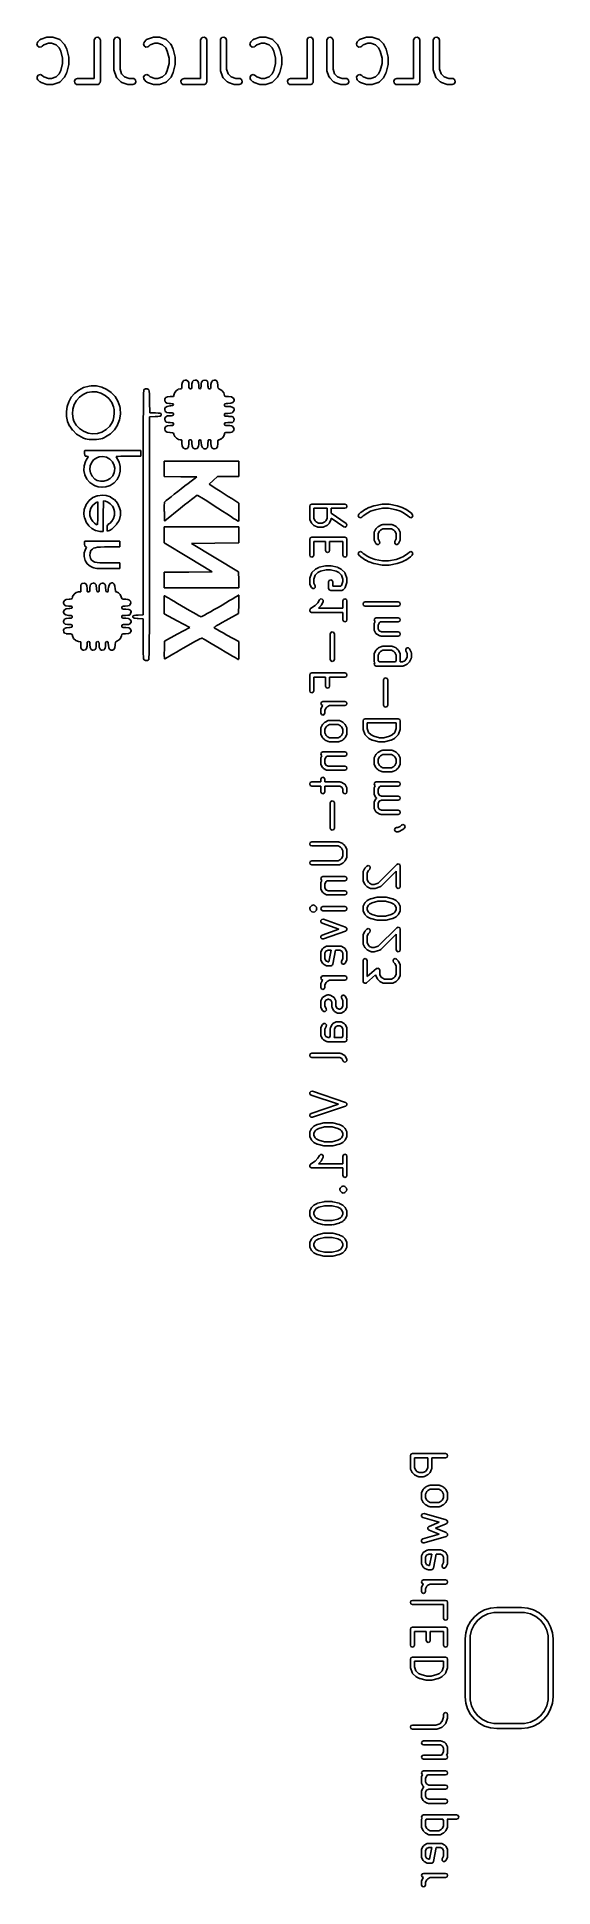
# Model space of a CAD drawing. Extents: x 48.9 to 61.3, y -83.6 to -38.9.
import ezdxf

# ---------------------------------------------------------------- set-up
doc = ezdxf.new("R2010")
doc.units = 0
doc.layers.add('BLACK', color=7, linetype='CONTINUOUS')

msp = doc.modelspace()

# ---------------------------------------------------------------- linework, layer by layer
at = {"layer": 'BLACK', "linetype": 'CONTINUOUS'}
for p, q in [((48.8729, -39.0935), (48.8946, -39.047)), ((48.8862, -39.1431), (48.8729, -39.0935)), ((48.9282, -39.1725), (48.8862, -39.1431)), ((48.8946, -39.047), (48.9422, -38.9994)), ((48.9793, -39.168), (48.9282, -39.1725)), ((48.9422, -38.9994), (48.9635, -38.9845)), ((48.9635, -38.9845), (48.968, -38.9841)), ((48.968, -38.9841), (48.9715, -38.9813)), ((48.9715, -38.9813), (49.1144, -38.9337)), ((49.0007, -39.1531), (48.9793, -39.168)), ((49.0358, -39.118), (49.0007, -39.1531)), ((49.1503, -39.0798), (49.0358, -39.118)), ((49.1144, -38.9337), (49.1366, -38.9304)), ((49.1366, -38.9304), (49.1381, -38.9298)), ((49.1381, -38.9298), (49.2333, -38.9298)), ((49.2212, -39.0798), (49.1503, -39.0798)), ((49.3357, -39.118), (49.2212, -39.0798)), ((49.2333, -38.9298), (49.2554, -38.9337)), ((49.2554, -38.9337), (49.257, -38.9337)), ((49.257, -38.9337), (49.3999, -38.9813)), ((49.4098, -39.1921), (49.3357, -39.118)), ((49.3999, -38.9813), (49.4228, -38.9937)), ((49.4483, -39.2691), (49.4098, -39.1921)), ((49.4228, -38.9937), (49.4252, -38.9975)), ((49.4252, -38.9975), (49.4292, -38.9994)), ((49.4292, -38.9994), (49.5245, -39.0946)), ((49.4917, -39.4426), (49.4483, -39.2691)), ((49.5245, -39.0946), (49.5373, -39.113)), ((49.5373, -39.113), (49.5385, -39.1141)), ((49.5385, -39.1141), (49.5861, -39.2094)), ((49.5861, -39.2094), (49.5898, -39.2218)), ((49.5898, -39.2218), (49.5918, -39.2247)), ((49.5918, -39.2247), (49.6394, -39.4152)), ((50.2536, -39.0048), (50.2581, -38.9792)), ((50.2536, -39.9298), (50.2536, -39.0048)), ((50.2581, -38.9792), (50.2911, -38.9399)), ((50.2911, -38.9399), (50.3416, -38.931)), ((50.3416, -38.931), (50.386, -38.9566)), ((50.386, -38.9566), (50.4036, -39.0048)), ((50.4036, -39.0048), (50.4036, -40.0048)), ((50.7298, -39.0048), (50.7343, -38.9792)), ((50.7298, -39.7191), (50.7298, -39.0048)), ((50.7343, -38.9792), (50.7673, -38.9399)), ((50.7673, -38.9399), (50.8178, -38.931)), ((50.8178, -38.931), (50.8622, -38.9566)), ((50.8622, -38.9566), (50.8798, -39.0048)), ((50.8798, -39.0048), (50.8798, -39.7069)), ((51.4443, -39.0935), (51.466, -39.047)), ((51.4576, -39.1431), (51.4443, -39.0935)), ((51.4996, -39.1725), (51.4576, -39.1431)), ((51.466, -39.047), (51.5136, -38.9994)), ((51.5507, -39.168), (51.4996, -39.1725)), ((51.5136, -38.9994), (51.535, -38.9845)), ((51.535, -38.9845), (51.5394, -38.9841)), ((51.5394, -38.9841), (51.5429, -38.9813)), ((51.5429, -38.9813), (51.6858, -38.9337)), ((51.5721, -39.1531), (51.5507, -39.168)), ((51.6072, -39.118), (51.5721, -39.1531)), ((51.7217, -39.0798), (51.6072, -39.118)), ((51.6858, -38.9337), (51.708, -38.9304)), ((51.708, -38.9304), (51.7095, -38.9298)), ((51.7095, -38.9298), (51.8048, -38.9298)), ((51.7926, -39.0798), (51.7217, -39.0798)), ((51.9071, -39.118), (51.7926, -39.0798)), ((51.8048, -38.9298), (51.8268, -38.9337)), ((51.8268, -38.9337), (51.8285, -38.9337)), ((51.8285, -38.9337), (51.9713, -38.9813)), ((51.9812, -39.1921), (51.9071, -39.118)), ((51.9713, -38.9813), (51.9942, -38.9937)), ((52.0197, -39.2691), (51.9812, -39.1921)), ((51.9942, -38.9937), (51.9966, -38.9975)), ((51.9966, -38.9975), (52.0007, -38.9994)), ((52.0007, -38.9994), (52.0959, -39.0946)), ((52.0631, -39.4426), (52.0197, -39.2691)), ((52.0959, -39.0946), (52.1088, -39.113)), ((52.1088, -39.113), (52.1099, -39.1141)), ((52.1099, -39.1141), (52.1576, -39.2094)), ((52.1576, -39.2094), (52.1612, -39.2218)), ((52.1612, -39.2218), (52.1632, -39.2247)), ((52.1632, -39.2247), (52.2109, -39.4152)), ((52.825, -39.0048), (52.8295, -38.9792)), ((52.825, -39.9298), (52.825, -39.0048)), ((52.8295, -38.9792), (52.8625, -38.9399)), ((52.8625, -38.9399), (52.913, -38.931)), ((52.913, -38.931), (52.9575, -38.9566)), ((52.9575, -38.9566), (52.975, -39.0048)), ((52.975, -39.0048), (52.975, -40.0048)), ((53.3012, -39.0048), (53.3057, -38.9792)), ((53.3012, -39.7191), (53.3012, -39.0048)), ((53.3057, -38.9792), (53.3387, -38.9399)), ((53.3387, -38.9399), (53.3892, -38.931)), ((53.3892, -38.931), (53.4336, -38.9566)), ((53.4336, -38.9566), (53.4512, -39.0048)), ((53.4512, -39.0048), (53.4512, -39.7069)), ((54.0158, -39.0935), (54.0374, -39.047)), ((54.029, -39.1431), (54.0158, -39.0935)), ((54.0711, -39.1725), (54.029, -39.1431)), ((54.0374, -39.047), (54.0851, -38.9994)), ((54.1222, -39.168), (54.0711, -39.1725)), ((54.0851, -38.9994), (54.1064, -38.9845)), ((54.1064, -38.9845), (54.1109, -38.9841)), ((54.1109, -38.9841), (54.1144, -38.9813)), ((54.1144, -38.9813), (54.2572, -38.9337)), ((54.1435, -39.1531), (54.1222, -39.168)), ((54.1786, -39.118), (54.1435, -39.1531)), ((54.2931, -39.0798), (54.1786, -39.118)), ((54.2572, -38.9337), (54.2794, -38.9304)), ((54.2794, -38.9304), (54.281, -38.9298)), ((54.281, -38.9298), (54.3762, -38.9298)), ((54.364, -39.0798), (54.2931, -39.0798)), ((54.4785, -39.118), (54.364, -39.0798)), ((54.3762, -38.9298), (54.3983, -38.9337)), ((54.3983, -38.9337), (54.3999, -38.9337)), ((54.3999, -38.9337), (54.5428, -38.9813)), ((54.5526, -39.1921), (54.4785, -39.118)), ((54.5428, -38.9813), (54.5657, -38.9937)), ((54.5911, -39.2691), (54.5526, -39.1921)), ((54.5657, -38.9937), (54.568, -38.9975)), ((54.568, -38.9975), (54.5721, -38.9994)), ((54.5721, -38.9994), (54.6673, -39.0946)), ((54.6345, -39.4426), (54.5911, -39.2691)), ((54.6673, -39.0946), (54.6802, -39.113)), ((54.6802, -39.113), (54.6814, -39.1141)), ((54.6814, -39.1141), (54.729, -39.2094)), ((54.729, -39.2094), (54.7327, -39.2218)), ((54.7327, -39.2218), (54.7347, -39.2247)), ((54.7347, -39.2247), (54.7823, -39.4152)), ((55.3964, -39.0048), (55.401, -38.9792)), ((55.3964, -39.9298), (55.3964, -39.0048)), ((55.401, -38.9792), (55.4339, -38.9399)), ((55.4339, -38.9399), (55.4845, -38.931)), ((55.4845, -38.931), (55.5289, -38.9566)), ((55.5289, -38.9566), (55.5464, -39.0048)), ((55.5464, -39.0048), (55.5464, -40.0048)), ((55.8726, -39.0048), (55.8771, -38.9792)), ((55.8726, -39.7191), (55.8726, -39.0048)), ((55.8771, -38.9792), (55.9101, -38.9399)), ((55.9101, -38.9399), (55.9606, -38.931)), ((55.9606, -38.931), (56.0051, -38.9566)), ((56.0051, -38.9566), (56.0226, -39.0048)), ((56.0226, -39.0048), (56.0226, -39.7069)), ((56.5872, -39.0935), (56.6089, -39.047)), ((56.6005, -39.1431), (56.5872, -39.0935)), ((56.6425, -39.1725), (56.6005, -39.1431)), ((56.6089, -39.047), (56.6565, -38.9994)), ((56.6936, -39.168), (56.6425, -39.1725)), ((56.6565, -38.9994), (56.6778, -38.9845)), ((56.6778, -38.9845), (56.6823, -38.9841)), ((56.6823, -38.9841), (56.6858, -38.9813)), ((56.6858, -38.9813), (56.8287, -38.9337)), ((56.7149, -39.1531), (56.6936, -39.168)), ((56.75, -39.118), (56.7149, -39.1531)), ((56.8646, -39.0798), (56.75, -39.118)), ((56.8287, -38.9337), (56.8508, -38.9304)), ((56.8508, -38.9304), (56.8524, -38.9298)), ((56.8524, -38.9298), (56.9476, -38.9298)), ((56.9354, -39.0798), (56.8646, -39.0798)), ((57.05, -39.118), (56.9354, -39.0798)), ((56.9476, -38.9298), (56.9697, -38.9337)), ((56.9697, -38.9337), (56.9713, -38.9337)), ((56.9713, -38.9337), (57.1142, -38.9813)), ((57.1241, -39.1921), (57.05, -39.118)), ((57.1142, -38.9813), (57.1371, -38.9937)), ((57.1626, -39.2691), (57.1241, -39.1921)), ((57.1371, -38.9937), (57.1394, -38.9975)), ((57.1394, -38.9975), (57.1435, -38.9994)), ((57.1435, -38.9994), (57.2387, -39.0946)), ((57.206, -39.4426), (57.1626, -39.2691)), ((57.2387, -39.0946), (57.2516, -39.113)), ((57.2516, -39.113), (57.2528, -39.1141)), ((57.2528, -39.1141), (57.3004, -39.2094)), ((57.3004, -39.2094), (57.3041, -39.2218)), ((57.3041, -39.2218), (57.3061, -39.2247)), ((57.3061, -39.2247), (57.3537, -39.4152)), ((57.9679, -39.0048), (57.9724, -38.9792)), ((57.9679, -39.9298), (57.9679, -39.0048)), ((57.9724, -38.9792), (58.0054, -38.9399)), ((58.0054, -38.9399), (58.0559, -38.931)), ((58.0559, -38.931), (58.1003, -38.9566)), ((58.1003, -38.9566), (58.1179, -39.0048)), ((58.1179, -39.0048), (58.1179, -40.0048)), ((58.444, -39.0048), (58.4486, -38.9792)), ((58.444, -39.7191), (58.444, -39.0048)), ((58.4486, -38.9792), (58.4815, -38.9399)), ((58.4815, -38.9399), (58.5321, -38.931)), ((58.5321, -38.931), (58.5765, -38.9566)), ((58.5765, -38.9566), (58.594, -39.0048)), ((58.594, -39.0048), (58.594, -39.7069)), ((49.4098, -39.8175), (49.4483, -39.7405)), ((49.4483, -39.7405), (49.4917, -39.567)), ((49.4917, -39.567), (49.4917, -39.4426)), ((49.6394, -39.5944), (49.5918, -39.7849)), ((49.6417, -39.5762), (49.6391, -39.591)), ((49.6391, -39.591), (49.6394, -39.5944)), ((49.6394, -39.4152), (49.6405, -39.4301)), ((49.6405, -39.4301), (49.6417, -39.4334)), ((49.6417, -39.4334), (49.6417, -39.5762)), ((50.7303, -39.7206), (50.7298, -39.7191)), ((50.7336, -39.7428), (50.7303, -39.7206)), ((50.7812, -39.8857), (50.7336, -39.7428)), ((50.8798, -39.7069), (50.9179, -39.8214)), ((51.9812, -39.8175), (52.0197, -39.7405)), ((52.0197, -39.7405), (52.0631, -39.567)), ((52.0631, -39.567), (52.0631, -39.4426)), ((52.2109, -39.5944), (52.1632, -39.7849)), ((52.2131, -39.5762), (52.2105, -39.591)), ((52.2105, -39.591), (52.2109, -39.5944)), ((52.2109, -39.4152), (52.2119, -39.4301)), ((52.2119, -39.4301), (52.2131, -39.4334)), ((52.2131, -39.4334), (52.2131, -39.5762)), ((53.3017, -39.7206), (53.3012, -39.7191)), ((53.305, -39.7428), (53.3017, -39.7206)), ((53.3527, -39.8857), (53.305, -39.7428)), ((53.4512, -39.7069), (53.4894, -39.8214)), ((54.5526, -39.8175), (54.5911, -39.7405)), ((54.5911, -39.7405), (54.6345, -39.567)), ((54.6345, -39.567), (54.6345, -39.4426)), ((54.7823, -39.5944), (54.7347, -39.7849)), ((54.7845, -39.5762), (54.7819, -39.591)), ((54.7819, -39.591), (54.7823, -39.5944)), ((54.7823, -39.4152), (54.7833, -39.4301)), ((54.7833, -39.4301), (54.7845, -39.4334)), ((54.7845, -39.4334), (54.7845, -39.5762)), ((55.8732, -39.7206), (55.8726, -39.7191)), ((55.8765, -39.7428), (55.8732, -39.7206)), ((55.9241, -39.8857), (55.8765, -39.7428)), ((56.0226, -39.7069), (56.0608, -39.8214)), ((57.1241, -39.8175), (57.1626, -39.7405)), ((57.1626, -39.7405), (57.206, -39.567)), ((57.206, -39.567), (57.206, -39.4426)), ((57.3537, -39.5944), (57.3061, -39.7849)), ((57.356, -39.5762), (57.3534, -39.591)), ((57.3534, -39.591), (57.3537, -39.5944)), ((57.3537, -39.4152), (57.3548, -39.4301)), ((57.3548, -39.4301), (57.356, -39.4334)), ((57.356, -39.4334), (57.356, -39.5762)), ((58.4446, -39.7206), (58.444, -39.7191)), ((58.4479, -39.7428), (58.4446, -39.7206)), ((58.4955, -39.8857), (58.4479, -39.7428)), ((58.594, -39.7069), (58.6322, -39.8214)), ((48.8752, -39.8902), (48.9046, -39.8481)), ((48.8796, -39.9413), (48.8752, -39.8902)), ((48.8946, -39.9626), (48.8796, -39.9413)), ((48.9422, -40.0102), (48.8946, -39.9626)), ((48.9046, -39.8481), (48.9542, -39.8349)), ((48.9463, -40.0121), (48.9422, -40.0102)), ((48.9486, -40.0159), (48.9463, -40.0121)), ((48.9715, -40.0284), (48.9486, -40.0159)), ((48.9542, -39.8349), (49.0007, -39.8565)), ((49.1144, -40.076), (48.9715, -40.0284)), ((49.0007, -39.8565), (49.0358, -39.8916)), ((49.0358, -39.8916), (49.1503, -39.9298)), ((49.116, -40.0759), (49.1144, -40.076)), ((49.1381, -40.0798), (49.116, -40.0759)), ((49.2333, -40.0798), (49.1381, -40.0798)), ((49.1503, -39.9298), (49.2212, -39.9298)), ((49.2212, -39.9298), (49.3357, -39.8916)), ((49.2349, -40.0793), (49.2333, -40.0798)), ((49.257, -40.076), (49.2349, -40.0793)), ((49.3999, -40.0284), (49.257, -40.076)), ((49.3357, -39.8916), (49.4098, -39.8175)), ((49.4034, -40.0256), (49.3999, -40.0284)), ((49.4079, -40.0252), (49.4034, -40.0256)), ((49.4292, -40.0102), (49.4079, -40.0252)), ((49.5245, -39.915), (49.4292, -40.0102)), ((49.5252, -39.9135), (49.5245, -39.915)), ((49.5385, -39.8955), (49.5252, -39.9135)), ((49.5861, -39.8003), (49.5385, -39.8955)), ((49.5865, -39.7967), (49.5861, -39.8003)), ((49.5918, -39.7849), (49.5865, -39.7967)), ((49.7785, -39.9918), (49.8042, -39.9474)), ((49.7874, -40.0423), (49.7785, -39.9918)), ((49.8267, -40.0753), (49.7874, -40.0423)), ((49.8042, -39.9474), (49.8524, -39.9298)), ((49.8524, -40.0798), (49.8267, -40.0753)), ((49.8524, -39.9298), (50.2536, -39.9298)), ((50.3286, -40.0798), (49.8524, -40.0798)), ((50.3469, -40.0732), (50.3286, -40.0798)), ((50.3661, -40.0698), (50.3469, -40.0732)), ((50.3704, -40.0646), (50.3661, -40.0698)), ((50.3768, -40.0623), (50.3704, -40.0646)), ((50.3865, -40.0454), (50.3768, -40.0623)), ((50.399, -40.0305), (50.3865, -40.0454)), ((50.4008, -40.0207), (50.399, -40.0305)), ((50.4024, -40.0178), (50.4008, -40.0207)), ((50.4036, -40.0048), (50.4019, -40.0146)), ((50.4019, -40.0146), (50.4024, -40.0178)), ((50.784, -39.8892), (50.7812, -39.8857)), ((50.7844, -39.8937), (50.784, -39.8892)), ((50.7993, -39.915), (50.7844, -39.8937)), ((50.8946, -40.0102), (50.7993, -39.915)), ((50.8986, -40.0121), (50.8946, -40.0102)), ((50.901, -40.0159), (50.8986, -40.0121)), ((50.9239, -40.0284), (50.901, -40.0159)), ((50.9179, -39.8214), (50.9881, -39.8916)), ((51.0668, -40.076), (50.9239, -40.0284)), ((50.9881, -39.8916), (51.1026, -39.9298)), ((51.0684, -40.0759), (51.0668, -40.076)), ((51.0905, -40.0798), (51.0684, -40.0759)), ((51.1857, -40.0798), (51.0905, -40.0798)), ((51.1026, -39.9298), (51.1857, -39.9298)), ((51.1857, -39.9298), (51.2114, -39.9343)), ((51.2339, -40.0623), (51.1857, -40.0798)), ((51.2114, -39.9343), (51.2507, -39.9673)), ((51.2596, -40.0178), (51.2339, -40.0623)), ((51.2507, -39.9673), (51.2596, -40.0178)), ((51.4466, -39.8902), (51.476, -39.8481)), ((51.4511, -39.9413), (51.4466, -39.8902)), ((51.466, -39.9626), (51.4511, -39.9413)), ((51.5136, -40.0102), (51.466, -39.9626)), ((51.476, -39.8481), (51.5256, -39.8349)), ((51.5177, -40.0121), (51.5136, -40.0102)), ((51.52, -40.0159), (51.5177, -40.0121)), ((51.5429, -40.0284), (51.52, -40.0159)), ((51.5256, -39.8349), (51.5721, -39.8565)), ((51.6858, -40.076), (51.5429, -40.0284)), ((51.5721, -39.8565), (51.6072, -39.8916)), ((51.6072, -39.8916), (51.7217, -39.9298)), ((51.6874, -40.0759), (51.6858, -40.076)), ((51.7095, -40.0798), (51.6874, -40.0759)), ((51.8048, -40.0798), (51.7095, -40.0798)), ((51.7217, -39.9298), (51.7926, -39.9298)), ((51.7926, -39.9298), (51.9071, -39.8916)), ((51.8063, -40.0793), (51.8048, -40.0798)), ((51.8285, -40.076), (51.8063, -40.0793)), ((51.9713, -40.0284), (51.8285, -40.076)), ((51.9071, -39.8916), (51.9812, -39.8175)), ((51.9748, -40.0256), (51.9713, -40.0284)), ((51.9793, -40.0252), (51.9748, -40.0256)), ((52.0007, -40.0102), (51.9793, -40.0252)), ((52.0959, -39.915), (52.0007, -40.0102)), ((52.0966, -39.9135), (52.0959, -39.915)), ((52.1099, -39.8955), (52.0966, -39.9135)), ((52.1576, -39.8003), (52.1099, -39.8955)), ((52.158, -39.7967), (52.1576, -39.8003)), ((52.1632, -39.7849), (52.158, -39.7967)), ((52.3499, -39.9918), (52.3756, -39.9474)), ((52.3589, -40.0423), (52.3499, -39.9918)), ((52.3982, -40.0753), (52.3589, -40.0423)), ((52.3756, -39.9474), (52.4238, -39.9298)), ((52.4238, -40.0798), (52.3982, -40.0753)), ((52.4238, -39.9298), (52.825, -39.9298)), ((52.9, -40.0798), (52.4238, -40.0798)), ((52.9183, -40.0732), (52.9, -40.0798)), ((52.9375, -40.0698), (52.9183, -40.0732)), ((52.9418, -40.0646), (52.9375, -40.0698)), ((52.9482, -40.0623), (52.9418, -40.0646)), ((52.9579, -40.0454), (52.9482, -40.0623)), ((52.9705, -40.0305), (52.9579, -40.0454)), ((52.9722, -40.0207), (52.9705, -40.0305)), ((52.9739, -40.0178), (52.9722, -40.0207)), ((52.975, -40.0048), (52.9733, -40.0146)), ((52.9733, -40.0146), (52.9739, -40.0178)), ((53.3554, -39.8892), (53.3527, -39.8857)), ((53.3558, -39.8937), (53.3554, -39.8892)), ((53.3708, -39.915), (53.3558, -39.8937)), ((53.466, -40.0102), (53.3708, -39.915)), ((53.4701, -40.0121), (53.466, -40.0102)), ((53.4724, -40.0159), (53.4701, -40.0121)), ((53.4953, -40.0284), (53.4724, -40.0159)), ((53.4894, -39.8214), (53.5596, -39.8916)), ((53.6382, -40.076), (53.4953, -40.0284)), ((53.5596, -39.8916), (53.6741, -39.9298)), ((53.6398, -40.0759), (53.6382, -40.076)), ((53.6619, -40.0798), (53.6398, -40.0759)), ((53.7571, -40.0798), (53.6619, -40.0798)), ((53.6741, -39.9298), (53.7571, -39.9298)), ((53.7571, -39.9298), (53.7828, -39.9343)), ((53.8054, -40.0623), (53.7571, -40.0798)), ((53.7828, -39.9343), (53.8221, -39.9673)), ((53.831, -40.0178), (53.8054, -40.0623)), ((53.8221, -39.9673), (53.831, -40.0178)), ((54.018, -39.8902), (54.0475, -39.8481)), ((54.0225, -39.9413), (54.018, -39.8902)), ((54.0374, -39.9626), (54.0225, -39.9413)), ((54.0851, -40.0102), (54.0374, -39.9626)), ((54.0475, -39.8481), (54.097, -39.8349)), ((54.0891, -40.0121), (54.0851, -40.0102)), ((54.0915, -40.0159), (54.0891, -40.0121)), ((54.1144, -40.0284), (54.0915, -40.0159)), ((54.097, -39.8349), (54.1435, -39.8565)), ((54.2572, -40.076), (54.1144, -40.0284)), ((54.1435, -39.8565), (54.1786, -39.8916)), ((54.1786, -39.8916), (54.2931, -39.9298)), ((54.2589, -40.0759), (54.2572, -40.076)), ((54.281, -40.0798), (54.2589, -40.0759)), ((54.3762, -40.0798), (54.281, -40.0798)), ((54.2931, -39.9298), (54.364, -39.9298)), ((54.364, -39.9298), (54.4785, -39.8916)), ((54.3777, -40.0793), (54.3762, -40.0798)), ((54.3999, -40.076), (54.3777, -40.0793)), ((54.5428, -40.0284), (54.3999, -40.076)), ((54.4785, -39.8916), (54.5526, -39.8175)), ((54.5463, -40.0256), (54.5428, -40.0284)), ((54.5507, -40.0252), (54.5463, -40.0256)), ((54.5721, -40.0102), (54.5507, -40.0252)), ((54.6673, -39.915), (54.5721, -40.0102)), ((54.668, -39.9135), (54.6673, -39.915)), ((54.6814, -39.8955), (54.668, -39.9135)), ((54.729, -39.8003), (54.6814, -39.8955)), ((54.7294, -39.7967), (54.729, -39.8003)), ((54.7347, -39.7849), (54.7294, -39.7967)), ((54.9214, -39.9918), (54.947, -39.9474)), ((54.9303, -40.0423), (54.9214, -39.9918)), ((54.9696, -40.0753), (54.9303, -40.0423)), ((54.947, -39.9474), (54.9952, -39.9298)), ((54.9952, -40.0798), (54.9696, -40.0753)), ((54.9952, -39.9298), (55.3964, -39.9298)), ((55.4714, -40.0798), (54.9952, -40.0798)), ((55.4897, -40.0732), (55.4714, -40.0798)), ((55.5089, -40.0698), (55.4897, -40.0732)), ((55.5133, -40.0646), (55.5089, -40.0698)), ((55.5196, -40.0623), (55.5133, -40.0646)), ((55.5294, -40.0454), (55.5196, -40.0623)), ((55.5419, -40.0305), (55.5294, -40.0454)), ((55.5436, -40.0207), (55.5419, -40.0305)), ((55.5453, -40.0178), (55.5436, -40.0207)), ((55.5464, -40.0048), (55.5447, -40.0146)), ((55.5447, -40.0146), (55.5453, -40.0178)), ((55.9269, -39.8892), (55.9241, -39.8857)), ((55.9273, -39.8937), (55.9269, -39.8892)), ((55.9422, -39.915), (55.9273, -39.8937)), ((56.0374, -40.0102), (55.9422, -39.915)), ((56.0415, -40.0121), (56.0374, -40.0102)), ((56.0439, -40.0159), (56.0415, -40.0121)), ((56.0668, -40.0284), (56.0439, -40.0159)), ((56.0608, -39.8214), (56.131, -39.8916)), ((56.2096, -40.076), (56.0668, -40.0284)), ((56.131, -39.8916), (56.2455, -39.9298)), ((56.2112, -40.0759), (56.2096, -40.076)), ((56.2333, -40.0798), (56.2112, -40.0759)), ((56.3286, -40.0798), (56.2333, -40.0798)), ((56.2455, -39.9298), (56.3286, -39.9298)), ((56.3286, -39.9298), (56.3542, -39.9343)), ((56.3768, -40.0623), (56.3286, -40.0798)), ((56.3542, -39.9343), (56.3935, -39.9673)), ((56.4024, -40.0178), (56.3768, -40.0623)), ((56.3935, -39.9673), (56.4024, -40.0178)), ((56.5895, -39.8902), (56.6189, -39.8481)), ((56.5939, -39.9413), (56.5895, -39.8902)), ((56.6089, -39.9626), (56.5939, -39.9413)), ((56.6565, -40.0102), (56.6089, -39.9626)), ((56.6189, -39.8481), (56.6684, -39.8349)), ((56.6606, -40.0121), (56.6565, -40.0102)), ((56.6629, -40.0159), (56.6606, -40.0121)), ((56.6858, -40.0284), (56.6629, -40.0159)), ((56.6684, -39.8349), (56.7149, -39.8565)), ((56.8287, -40.076), (56.6858, -40.0284)), ((56.7149, -39.8565), (56.75, -39.8916)), ((56.75, -39.8916), (56.8646, -39.9298)), ((56.8303, -40.0759), (56.8287, -40.076)), ((56.8524, -40.0798), (56.8303, -40.0759)), ((56.9476, -40.0798), (56.8524, -40.0798)), ((56.8646, -39.9298), (56.9354, -39.9298)), ((56.9354, -39.9298), (57.05, -39.8916)), ((56.9492, -40.0793), (56.9476, -40.0798)), ((56.9713, -40.076), (56.9492, -40.0793)), ((57.1142, -40.0284), (56.9713, -40.076)), ((57.05, -39.8916), (57.1241, -39.8175)), ((57.1177, -40.0256), (57.1142, -40.0284)), ((57.1222, -40.0252), (57.1177, -40.0256)), ((57.1435, -40.0102), (57.1222, -40.0252)), ((57.2387, -39.915), (57.1435, -40.0102)), ((57.2394, -39.9135), (57.2387, -39.915)), ((57.2528, -39.8955), (57.2394, -39.9135)), ((57.3004, -39.8003), (57.2528, -39.8955)), ((57.3008, -39.7967), (57.3004, -39.8003)), ((57.3061, -39.7849), (57.3008, -39.7967)), ((57.4928, -39.9918), (57.5185, -39.9474)), ((57.5017, -40.0423), (57.4928, -39.9918)), ((57.541, -40.0753), (57.5017, -40.0423)), ((57.5185, -39.9474), (57.5667, -39.9298)), ((57.5667, -40.0798), (57.541, -40.0753)), ((57.5667, -39.9298), (57.9679, -39.9298)), ((58.0429, -40.0798), (57.5667, -40.0798)), ((58.0612, -40.0732), (58.0429, -40.0798)), ((58.0804, -40.0698), (58.0612, -40.0732)), ((58.0847, -40.0646), (58.0804, -40.0698)), ((58.0911, -40.0623), (58.0847, -40.0646)), ((58.1008, -40.0454), (58.0911, -40.0623)), ((58.1133, -40.0305), (58.1008, -40.0454)), ((58.1151, -40.0207), (58.1133, -40.0305)), ((58.1167, -40.0178), (58.1151, -40.0207)), ((58.1179, -40.0048), (58.1161, -40.0146)), ((58.1161, -40.0146), (58.1167, -40.0178)), ((58.4983, -39.8892), (58.4955, -39.8857)), ((58.4987, -39.8937), (58.4983, -39.8892)), ((58.5136, -39.915), (58.4987, -39.8937)), ((58.6089, -40.0102), (58.5136, -39.915)), ((58.6129, -40.0121), (58.6089, -40.0102)), ((58.6153, -40.0159), (58.6129, -40.0121)), ((58.6382, -40.0284), (58.6153, -40.0159)), ((58.6322, -39.8214), (58.7024, -39.8916)), ((58.781, -40.076), (58.6382, -40.0284)), ((58.7024, -39.8916), (58.8169, -39.9298)), ((58.7827, -40.0759), (58.781, -40.076)), ((58.8048, -40.0798), (58.7827, -40.0759)), ((58.9, -40.0798), (58.8048, -40.0798)), ((58.8169, -39.9298), (58.9, -39.9298)), ((58.9, -39.9298), (58.9257, -39.9343)), ((58.9482, -40.0623), (58.9, -40.0798)), ((58.9257, -39.9343), (58.965, -39.9673)), ((58.9739, -40.0178), (58.9482, -40.0623)), ((58.965, -39.9673), (58.9739, -40.0178)), ((52.3736, -47.3523), (52.3746, -47.3201)), ((52.3746, -47.3201), (52.3748, -47.3197)), ((52.3747, -47.3193), (52.3857, -47.2609)), ((52.3748, -47.3197), (52.3747, -47.3193)), ((52.3857, -47.2609), (52.3864, -47.2599)), ((52.3864, -47.2599), (52.3867, -47.2588)), ((52.3867, -47.2588), (52.4114, -47.2259)), ((52.4114, -47.2259), (52.4128, -47.2251)), ((52.4128, -47.2251), (52.4141, -47.2241)), ((52.4141, -47.2241), (52.4541, -47.2138)), ((52.4541, -47.2138), (52.455, -47.2139)), ((52.455, -47.2139), (52.4558, -47.2136)), ((52.4558, -47.2136), (52.4851, -47.2164)), ((52.4851, -47.2164), (52.4861, -47.2168)), ((52.4861, -47.2168), (52.4871, -47.217)), ((52.4871, -47.217), (52.5186, -47.2345)), ((52.5186, -47.2345), (52.5196, -47.2358)), ((52.5196, -47.2358), (52.5208, -47.2369)), ((52.5208, -47.2369), (52.5372, -47.2751)), ((52.5372, -47.2751), (52.5372, -47.2759)), ((52.5372, -47.2759), (52.5376, -47.2767)), ((52.5376, -47.2767), (52.5424, -47.3405)), ((52.6118, -47.3407), (52.6133, -47.2999)), ((52.6133, -47.2999), (52.6135, -47.2994)), ((52.6135, -47.2989), (52.6248, -47.2505)), ((52.6135, -47.2994), (52.6135, -47.2989)), ((52.6248, -47.2505), (52.6256, -47.2494)), ((52.6256, -47.2494), (52.6261, -47.2481)), ((52.6261, -47.2481), (52.6509, -47.2226)), ((52.6509, -47.2226), (52.6524, -47.222)), ((52.6524, -47.222), (52.6536, -47.2211)), ((52.6536, -47.2211), (52.6952, -47.2137)), ((52.6952, -47.2137), (52.6959, -47.2139)), ((52.6959, -47.2139), (52.6966, -47.2136)), ((52.6966, -47.2136), (52.7231, -47.2161)), ((52.7231, -47.2161), (52.724, -47.2166)), ((52.724, -47.2166), (52.725, -47.2167)), ((52.725, -47.2167), (52.7565, -47.2341)), ((52.7565, -47.2341), (52.7575, -47.2354)), ((52.7575, -47.2354), (52.7587, -47.2365)), ((52.7587, -47.2365), (52.7753, -47.2748)), ((52.7753, -47.2748), (52.7753, -47.2757)), ((52.7753, -47.2757), (52.7757, -47.2764)), ((52.7757, -47.2764), (52.7805, -47.3405)), ((52.834, -47.3623), (52.8363, -47.3113)), ((52.8363, -47.3113), (52.8366, -47.3109)), ((52.8365, -47.3103), (52.8498, -47.2564)), ((52.8366, -47.3109), (52.8365, -47.3103)), ((52.8498, -47.2564), (52.8505, -47.2554)), ((52.8505, -47.2554), (52.8509, -47.2542)), ((52.8509, -47.2542), (52.8779, -47.2244)), ((52.8779, -47.2244), (52.8793, -47.2238)), ((52.8793, -47.2238), (52.8805, -47.2229)), ((52.8805, -47.2229), (52.9232, -47.2137)), ((52.9232, -47.2137), (52.9238, -47.2138)), ((52.9238, -47.2138), (52.9243, -47.2136)), ((52.9243, -47.2136), (52.9333, -47.2138)), ((52.9333, -47.2138), (52.9336, -47.2139)), ((52.9336, -47.2139), (52.9341, -47.2138)), ((52.9341, -47.2138), (52.9675, -47.2198)), ((52.9675, -47.2198), (52.9688, -47.2206)), ((52.9688, -47.2206), (52.9702, -47.2212)), ((52.9702, -47.2212), (52.9898, -47.2405)), ((52.9898, -47.2405), (52.9903, -47.2418)), ((52.9903, -47.2418), (52.9911, -47.2429)), ((52.9911, -47.2429), (53.0003, -47.2816)), ((53.0003, -47.2816), (53.0002, -47.2821)), ((53.0002, -47.2821), (53.0005, -47.2826)), ((53.0005, -47.2826), (53.0027, -47.3467)), ((53.0721, -47.3523), (53.0731, -47.3201)), ((53.0731, -47.3201), (53.0733, -47.3197)), ((53.0732, -47.3193), (53.0842, -47.2609)), ((53.0733, -47.3197), (53.0732, -47.3193)), ((53.0842, -47.2609), (53.0849, -47.2599)), ((53.0849, -47.2599), (53.0852, -47.2588)), ((53.0852, -47.2588), (53.1099, -47.2259)), ((53.1099, -47.2259), (53.1113, -47.2251)), ((53.1113, -47.2251), (53.1126, -47.2241)), ((53.1126, -47.2241), (53.1526, -47.2138)), ((53.1526, -47.2138), (53.1535, -47.2139)), ((53.1535, -47.2139), (53.1543, -47.2136)), ((53.1543, -47.2136), (53.181, -47.2158)), ((53.181, -47.2158), (53.1819, -47.2163)), ((53.1819, -47.2163), (53.1829, -47.2164)), ((53.1829, -47.2164), (53.2158, -47.2331)), ((53.2158, -47.2331), (53.2169, -47.2343)), ((53.2169, -47.2343), (53.2181, -47.2354)), ((53.2181, -47.2354), (53.2354, -47.2728)), ((53.2354, -47.2728), (53.2354, -47.2737)), ((53.2354, -47.2737), (53.2358, -47.2745)), ((53.2358, -47.2745), (53.2409, -47.3374)), ((53.2409, -47.3374), (53.2408, -47.3376)), ((53.2408, -47.3376), (53.2409, -47.3377)), ((53.2409, -47.3377), (53.2416, -47.3773)), ((49.6022, -47.8487), (49.6412, -47.7347)), ((49.6412, -47.7347), (49.6415, -47.7343)), ((49.6415, -47.7343), (49.6416, -47.7338)), ((49.6416, -47.7338), (49.701, -47.628)), ((49.701, -47.628), (49.7013, -47.6276)), ((49.7013, -47.6276), (49.7015, -47.6272)), ((49.7015, -47.6272), (49.7808, -47.5331)), ((49.8261, -47.7061), (49.7711, -47.8026)), ((49.7808, -47.5331), (49.7812, -47.5328)), ((49.7812, -47.5328), (49.7815, -47.5324)), ((49.7815, -47.5324), (49.8801, -47.4535)), ((49.8994, -47.6241), (49.8261, -47.7061)), ((49.8801, -47.4535), (49.8806, -47.4534)), ((49.8806, -47.4534), (49.8809, -47.453)), ((49.8809, -47.453), (49.9983, -47.3929)), ((49.988, -47.5595), (49.8994, -47.6241)), ((50.0887, -47.5151), (49.988, -47.5595)), ((49.9983, -47.3929), (49.9989, -47.3929)), ((49.9989, -47.3929), (49.9993, -47.3926)), ((49.9993, -47.3926), (50.1349, -47.3548)), ((50.1983, -47.4939), (50.0887, -47.5151)), ((50.1349, -47.3548), (50.1353, -47.3549)), ((50.1353, -47.3549), (50.1356, -47.3547)), ((50.1356, -47.3547), (50.1782, -47.3489)), ((50.1782, -47.3489), (50.1786, -47.349)), ((50.1786, -47.349), (50.1789, -47.3489)), ((50.1789, -47.3489), (50.198, -47.3492)), ((50.198, -47.3492), (50.3092, -47.3511)), ((50.314, -47.4988), (50.1983, -47.4939)), ((50.3092, -47.3511), (50.3097, -47.3514)), ((50.3097, -47.3514), (50.3103, -47.3513)), ((50.3103, -47.3513), (50.4374, -47.3812)), ((50.414, -47.5255), (50.314, -47.4988)), ((50.5179, -47.5799), (50.414, -47.5255)), ((50.4374, -47.3812), (50.4378, -47.3815)), ((50.4378, -47.3815), (50.4383, -47.3815)), ((50.4383, -47.3815), (50.5579, -47.4362)), ((50.6072, -47.6574), (50.5179, -47.5799)), ((50.5579, -47.4362), (50.5582, -47.4366)), ((50.5582, -47.4366), (50.5587, -47.4367)), ((50.5587, -47.4367), (50.6661, -47.5132)), ((50.6771, -47.7522), (50.6072, -47.6574)), ((50.6661, -47.5132), (50.6664, -47.5136)), ((50.6664, -47.5136), (50.6668, -47.5138)), ((50.6668, -47.5138), (50.7578, -47.609)), ((50.7231, -47.8586), (50.6771, -47.7522)), ((50.7578, -47.609), (50.758, -47.6095)), ((50.758, -47.6095), (50.7584, -47.6098)), ((50.7584, -47.6098), (50.8284, -47.7209)), ((50.8284, -47.7209), (50.8285, -47.7215)), ((50.8285, -47.7215), (50.8289, -47.7219)), ((50.8289, -47.7219), (50.8734, -47.8459)), ((51.4425, -47.8528), (51.4439, -47.74)), ((51.4439, -47.7399), (51.4454, -47.6471)), ((51.4439, -47.74), (51.4439, -47.7399)), ((51.4439, -47.74), (51.4439, -47.74)), ((51.4454, -47.6471), (51.4472, -47.5731)), ((51.4454, -47.6471), (51.4454, -47.6471)), ((51.4454, -47.6471), (51.4454, -47.6471)), ((51.4472, -47.573), (51.4491, -47.5169)), ((51.4472, -47.5731), (51.4472, -47.573)), ((51.4472, -47.5731), (51.4472, -47.5731)), ((51.4491, -47.5168), (51.4512, -47.4772)), ((51.4491, -47.5169), (51.4491, -47.5168)), ((51.4491, -47.5168), (51.4491, -47.5168)), ((51.4512, -47.477), (51.4535, -47.4531)), ((51.4512, -47.4771), (51.4512, -47.477)), ((51.4512, -47.4772), (51.4512, -47.4771)), ((51.4535, -47.4531), (51.4537, -47.4527)), ((51.4537, -47.4523), (51.4562, -47.4428)), ((51.4537, -47.4527), (51.4537, -47.4523)), ((51.4562, -47.4428), (51.4563, -47.4427)), ((51.4563, -47.4425), (51.4575, -47.4412)), ((51.4563, -47.4427), (51.4563, -47.4425)), ((51.4575, -47.4412), (51.4585, -47.4397)), ((51.4585, -47.4397), (51.4587, -47.4397)), ((51.4587, -47.4397), (51.4588, -47.4396)), ((51.4588, -47.4396), (51.4899, -47.4236)), ((51.4899, -47.4236), (51.4911, -47.4235)), ((51.4911, -47.4235), (51.4922, -47.423)), ((51.4922, -47.423), (51.5339, -47.4229)), ((51.5339, -47.4229), (51.5351, -47.4234)), ((51.5351, -47.4234), (51.5364, -47.4235)), ((51.5364, -47.4235), (51.5691, -47.4416)), ((51.5691, -47.4416), (51.57, -47.4427)), ((51.57, -47.4427), (51.5711, -47.4437)), ((51.5711, -47.4437), (51.5734, -47.4481)), ((51.5734, -47.4481), (51.5735, -47.4488)), ((51.5735, -47.4488), (51.5739, -47.4494)), ((51.5739, -47.4494), (51.5806, -47.4831)), ((51.5806, -47.4831), (51.5806, -47.4834)), ((51.5806, -47.4834), (51.5807, -47.4836)), ((51.5807, -47.4836), (51.5864, -47.5446)), ((51.5864, -47.5446), (51.5863, -47.5447)), ((51.5863, -47.5447), (51.5864, -47.5448)), ((51.5864, -47.5448), (51.5907, -47.6298)), ((51.5907, -47.6298), (51.5907, -47.6299)), ((51.5907, -47.6299), (51.5907, -47.6299)), ((51.5907, -47.6299), (51.5934, -47.7356)), ((51.5934, -47.7356), (51.5934, -47.7356)), ((51.5934, -47.7356), (51.5934, -47.7356)), ((51.5934, -47.7356), (51.5977, -47.9996)), ((51.9609, -47.697), (51.9635, -47.6682)), ((51.9612, -47.6979), (51.9609, -47.697)), ((51.961, -47.6987), (51.9612, -47.6979)), ((51.9713, -47.7388), (51.961, -47.6987)), ((51.9635, -47.6682), (51.964, -47.6673)), ((51.964, -47.6673), (51.9641, -47.6663)), ((51.9641, -47.6663), (51.9815, -47.6345)), ((51.9723, -47.7401), (51.9713, -47.7388)), ((51.9732, -47.7415), (51.9723, -47.7401)), ((52.0061, -47.7662), (51.9732, -47.7415)), ((51.9815, -47.6345), (51.9827, -47.6335)), ((51.9827, -47.6335), (51.9839, -47.6323)), ((51.9839, -47.6323), (52.0219, -47.6157)), ((52.0072, -47.7665), (52.0061, -47.7662)), ((52.0081, -47.7671), (52.0072, -47.7665)), ((52.0666, -47.7782), (52.0081, -47.7671)), ((52.0219, -47.6157), (52.0227, -47.6157)), ((52.0227, -47.6157), (52.0235, -47.6153)), ((52.0235, -47.6153), (52.0871, -47.6105)), ((52.067, -47.7781), (52.0666, -47.7782)), ((52.0673, -47.7783), (52.067, -47.7781)), ((52.0996, -47.7792), (52.0673, -47.7783)), ((52.0871, -47.6105), (52.0873, -47.6106)), ((52.0873, -47.6106), (52.0875, -47.6105)), ((52.0875, -47.6105), (52.1672, -47.6105)), ((52.144, -47.7814), (52.0996, -47.7792)), ((52.1626, -47.7888), (52.144, -47.7814)), ((52.1672, -47.6105), (52.1835, -47.55)), ((52.1835, -47.55), (52.1836, -47.5498)), ((52.1836, -47.5497), (52.1894, -47.5323)), ((52.1836, -47.5498), (52.1836, -47.5497)), ((52.1894, -47.5323), (52.1899, -47.5318)), ((52.1899, -47.5318), (52.19, -47.5311)), ((52.19, -47.5311), (52.226, -47.4758)), ((52.226, -47.4758), (52.2268, -47.4753)), ((52.2268, -47.4753), (52.2272, -47.4745)), ((52.2272, -47.4745), (52.2799, -47.4357)), ((52.2799, -47.4357), (52.2809, -47.4355)), ((52.2809, -47.4355), (52.2817, -47.4349)), ((52.2817, -47.4349), (52.3417, -47.4202)), ((52.3417, -47.4202), (52.3423, -47.4203)), ((52.3423, -47.4203), (52.3428, -47.4201)), ((52.3428, -47.4201), (52.3495, -47.4199)), ((52.3495, -47.4199), (52.3649, -47.4146)), ((52.3649, -47.4146), (52.3719, -47.3962)), ((52.3719, -47.3962), (52.3736, -47.3523)), ((52.5424, -47.3405), (52.5423, -47.3406)), ((52.5423, -47.3406), (52.5424, -47.3408)), ((52.5424, -47.3408), (52.5429, -47.3795)), ((52.5429, -47.3795), (52.5469, -47.4079)), ((52.5469, -47.4079), (52.5564, -47.4178)), ((52.5564, -47.4178), (52.5772, -47.42)), ((52.5772, -47.42), (52.5939, -47.419)), ((52.5939, -47.419), (52.6054, -47.4116)), ((52.6054, -47.4116), (52.6106, -47.3891)), ((52.6106, -47.3891), (52.6118, -47.3407)), ((52.6118, -47.3407), (52.6118, -47.3407)), ((52.6118, -47.3407), (52.6118, -47.3407)), ((52.7805, -47.3405), (52.7804, -47.3407)), ((52.7804, -47.3407), (52.7805, -47.3408)), ((52.7805, -47.3408), (52.7807, -47.3664)), ((52.7807, -47.3664), (52.784, -47.4026)), ((52.784, -47.4026), (52.7919, -47.4166)), ((52.7919, -47.4166), (52.8073, -47.4199)), ((52.8073, -47.4199), (52.822, -47.4171)), ((52.822, -47.4171), (52.8313, -47.4021)), ((52.8313, -47.4021), (52.834, -47.3623)), ((53.0027, -47.3467), (53.0027, -47.3468)), ((53.0027, -47.3468), (53.0027, -47.3469)), ((53.0027, -47.3469), (53.0031, -47.3765)), ((53.0031, -47.3765), (53.0068, -47.4069)), ((53.0068, -47.4069), (53.0162, -47.4176)), ((53.0162, -47.4176), (53.0376, -47.42)), ((53.0376, -47.42), (53.048, -47.4197)), ((53.048, -47.4197), (53.0638, -47.4143)), ((53.0638, -47.4143), (53.0706, -47.396)), ((53.0706, -47.396), (53.0721, -47.3523)), ((53.0721, -47.3523), (53.0721, -47.3523)), ((53.2416, -47.3773), (53.2475, -47.4067)), ((53.2475, -47.4067), (53.2639, -47.424)), ((53.2639, -47.424), (53.299, -47.4413)), ((53.299, -47.4413), (53.2992, -47.4415)), ((53.2992, -47.4415), (53.2994, -47.4415)), ((53.2994, -47.4415), (53.3404, -47.4663)), ((53.3404, -47.4663), (53.3409, -47.467)), ((53.3409, -47.467), (53.3417, -47.4674)), ((53.3417, -47.4674), (53.3836, -47.5185)), ((53.3836, -47.5185), (53.3839, -47.5196)), ((53.3839, -47.5196), (53.3846, -47.5206)), ((53.3846, -47.5206), (53.3995, -47.5833)), ((53.3995, -47.5833), (53.3994, -47.5837)), ((53.3994, -47.5837), (53.3996, -47.584)), ((53.3996, -47.584), (53.4006, -47.5938)), ((53.4006, -47.5938), (53.4087, -47.6039)), ((53.4112, -47.7841), (53.4017, -47.7935)), ((53.4087, -47.6039), (53.4337, -47.6092)), ((53.4387, -47.7799), (53.4112, -47.7841)), ((53.4337, -47.6092), (53.4847, -47.6105)), ((53.482, -47.7792), (53.4387, -47.7799)), ((53.4823, -47.7791), (53.482, -47.7792)), ((53.4825, -47.7792), (53.4823, -47.7791)), ((53.5501, -47.7715), (53.4825, -47.7792)), ((53.4847, -47.6105), (53.4847, -47.6105)), ((53.4847, -47.6105), (53.4996, -47.6107)), ((53.4996, -47.6107), (53.4998, -47.6108)), ((53.4998, -47.6108), (53.5001, -47.6107)), ((53.5001, -47.6107), (53.5652, -47.6181)), ((53.5507, -47.7712), (53.5501, -47.7715)), ((53.5515, -47.7712), (53.5507, -47.7712)), ((53.6009, -47.7505), (53.5515, -47.7712)), ((53.5652, -47.6181), (53.5659, -47.6185)), ((53.5659, -47.6185), (53.5668, -47.6185)), ((53.5668, -47.6185), (53.6059, -47.6373)), ((53.6017, -47.7497), (53.6009, -47.7505)), ((53.6026, -47.7493), (53.6017, -47.7497)), ((53.6306, -47.7193), (53.6026, -47.7493)), ((53.6059, -47.6373), (53.6064, -47.6378)), ((53.6064, -47.6378), (53.6071, -47.6381)), ((53.6071, -47.6381), (53.6081, -47.639)), ((53.6081, -47.639), (53.6084, -47.6396)), ((53.6084, -47.6396), (53.6089, -47.6399)), ((53.6089, -47.6399), (53.6341, -47.6775)), ((53.6311, -47.7178), (53.6306, -47.7193)), ((53.6319, -47.7163), (53.6311, -47.7178)), ((53.6349, -47.6807), (53.6319, -47.7163)), ((53.6341, -47.6775), (53.6344, -47.6791)), ((53.6344, -47.6791), (53.6349, -47.6807)), ((49.584, -47.9693), (49.5842, -47.9689)), ((49.5876, -48.0893), (49.584, -47.9693)), ((49.5841, -47.9684), (49.602, -47.8496)), ((49.5842, -47.9689), (49.5841, -47.9684)), ((49.5878, -48.0897), (49.5876, -48.0893)), ((49.5877, -48.0902), (49.5878, -48.0897)), ((49.6134, -48.2078), (49.5877, -48.0902)), ((49.602, -47.8496), (49.6023, -47.8492)), ((49.6023, -47.8492), (49.6022, -47.8487)), ((49.6137, -48.2082), (49.6134, -48.2078)), ((49.6137, -48.2087), (49.6137, -48.2082)), ((49.662, -48.3204), (49.6137, -48.2087)), ((49.7375, -47.9106), (49.7285, -48.0273)), ((49.7285, -48.0273), (49.7471, -48.1499)), ((49.7711, -47.8026), (49.7375, -47.9106)), ((49.7471, -48.1499), (49.7648, -48.2007)), ((49.7648, -48.2007), (49.8209, -48.2964)), ((50.6296, -48.3233), (50.6969, -48.2221)), ((50.6969, -48.2221), (50.7128, -48.1827)), ((50.7128, -48.1827), (50.7318, -48.1013)), ((50.7372, -47.9255), (50.7231, -47.8586)), ((50.7318, -48.1013), (50.7406, -48.0111)), ((50.7406, -48.0111), (50.7372, -47.9255)), ((50.8692, -48.1694), (50.8207, -48.2956)), ((50.8694, -48.1684), (50.8692, -48.1688)), ((50.8692, -48.1688), (50.8692, -48.1694)), ((50.8906, -48.0332), (50.8694, -48.1684)), ((50.8734, -47.8459), (50.8734, -47.8463)), ((50.8734, -47.8463), (50.8736, -47.8466)), ((50.8736, -47.8466), (50.8826, -47.8914)), ((50.8826, -47.8914), (50.8825, -47.8918)), ((50.8825, -47.8918), (50.8826, -47.8921)), ((50.8826, -47.8921), (50.8907, -48.0322)), ((50.8907, -48.0322), (50.8905, -48.0327)), ((50.8905, -48.0327), (50.8906, -48.0332)), ((51.4395, -48.3224), (51.4403, -48.1429)), ((51.4403, -48.1429), (51.4414, -47.9868)), ((51.4403, -48.1429), (51.4403, -48.1429)), ((51.4403, -48.1429), (51.4403, -48.1429)), ((51.4414, -47.9868), (51.4425, -47.8528)), ((51.4414, -47.9868), (51.4414, -47.9868)), ((51.4414, -47.9868), (51.4414, -47.9868)), ((51.4425, -47.8528), (51.4425, -47.8528)), ((51.4425, -47.8528), (51.4425, -47.8528)), ((51.7239, -48.0934), (51.5899, -48.0978)), ((51.5899, -48.0978), (51.5899, -51.0181)), ((51.5977, -47.9996), (51.7329, -48.004)), ((51.724, -48.0934), (51.7239, -48.0934)), ((51.7908, -48.0906), (51.724, -48.0934)), ((51.724, -48.0934), (51.724, -48.0934)), ((51.7329, -48.004), (51.7329, -48.004)), ((51.7329, -48.004), (51.7329, -48.004)), ((51.7329, -48.004), (51.7959, -48.0065)), ((51.791, -48.0906), (51.7908, -48.0906)), ((51.7911, -48.0906), (51.791, -48.0906)), ((51.8326, -48.0865), (51.7911, -48.0906)), ((51.7959, -48.0065), (51.796, -48.0065)), ((51.796, -48.0065), (51.7961, -48.0065)), ((51.7961, -48.0065), (51.8387, -48.01)), ((51.8331, -48.0862), (51.8326, -48.0865)), ((51.8336, -48.0863), (51.8331, -48.0862)), ((51.8562, -48.0791), (51.8336, -48.0863)), ((51.8387, -48.01), (51.8391, -48.0103)), ((51.8391, -48.0103), (51.8396, -48.0102)), ((51.8396, -48.0102), (51.8618, -48.0165)), ((51.8573, -48.0782), (51.8562, -48.0791)), ((51.8585, -48.0775), (51.8573, -48.0782)), ((51.8685, -48.0654), (51.8585, -48.0775)), ((51.8618, -48.0165), (51.8631, -48.0175)), ((51.8631, -48.0175), (51.8645, -48.0183)), ((51.8645, -48.0183), (51.8723, -48.029)), ((51.8688, -48.0643), (51.8685, -48.0654)), ((51.8695, -48.0634), (51.8688, -48.0643)), ((51.8726, -48.0498), (51.8695, -48.0634)), ((51.8723, -48.029), (51.8727, -48.0306)), ((51.8727, -48.0489), (51.8725, -48.0494)), ((51.8725, -48.0494), (51.8726, -48.0498)), ((51.8727, -48.0306), (51.8733, -48.0321)), ((51.8733, -48.0321), (51.8727, -48.0489)), ((51.9609, -48.1522), (51.9626, -48.1337)), ((51.9611, -48.1528), (51.9609, -48.1522)), ((51.9609, -48.1534), (51.9611, -48.1528)), ((51.968, -48.1962), (51.9609, -48.1534)), ((51.9611, -47.9254), (51.9633, -47.9007)), ((51.9614, -47.9262), (51.9611, -47.9254)), ((51.9612, -47.927), (51.9614, -47.9262)), ((51.9701, -47.9647), (51.9612, -47.927)), ((51.9626, -48.1337), (51.9631, -48.1327)), ((51.9631, -48.1327), (51.9633, -48.1316)), ((51.9633, -47.9007), (51.9638, -47.8998)), ((51.9633, -48.1316), (51.9825, -48.0981)), ((51.9638, -47.8998), (51.9639, -47.8988)), ((51.9639, -47.8988), (51.9801, -47.8672)), ((51.9688, -48.1975), (51.968, -48.1962)), ((51.9693, -48.1989), (51.9688, -48.1975)), ((51.9938, -48.2245), (51.9693, -48.1989)), ((51.9711, -47.9661), (51.9701, -47.9647)), ((51.9719, -47.9675), (51.9711, -47.9661)), ((52.0017, -47.9901), (51.9719, -47.9675)), ((51.9801, -47.8672), (51.9812, -47.8662)), ((51.9812, -47.8662), (51.9822, -47.865)), ((51.9822, -47.865), (52.0188, -47.8463)), ((51.9825, -48.0981), (51.9838, -48.0972)), ((51.9838, -48.0972), (51.9849, -48.0961)), ((51.9849, -48.0961), (52.0279, -48.0772)), ((51.9951, -48.2251), (51.9938, -48.2245)), ((51.9962, -48.2259), (51.9951, -48.2251)), ((52.0432, -48.2377), (51.9962, -48.2259)), ((52.0029, -47.9904), (52.0017, -47.9901)), ((52.0039, -47.991), (52.0029, -47.9904)), ((52.0585, -48.0007), (52.0039, -47.991)), ((52.0188, -47.8463), (52.0196, -47.8463)), ((52.0196, -47.8463), (52.0203, -47.8458)), ((52.0203, -47.8458), (52.0827, -47.8362)), ((52.0279, -48.0772), (52.0288, -48.0772)), ((52.0288, -48.0772), (52.0295, -48.0768)), ((52.0295, -48.0768), (52.0993, -48.0709)), ((52.0589, -48.0006), (52.0585, -48.0007)), ((52.0592, -48.0007), (52.0589, -48.0006)), ((52.088, -48.0015), (52.0592, -48.0007)), ((52.0827, -47.8362), (52.0829, -47.8363)), ((52.0829, -47.8363), (52.083, -47.8362)), ((52.083, -47.8362), (52.1028, -47.8344)), ((52.1363, -48.0026), (52.088, -48.0015)), ((52.088, -48.0015), (52.088, -48.0015)), ((52.088, -48.0015), (52.088, -48.0015)), ((52.0993, -48.0709), (52.0995, -48.071)), ((52.0995, -48.071), (52.0997, -48.0709)), ((52.0997, -48.0709), (52.1205, -48.0707)), ((52.1028, -47.8344), (52.1448, -47.8278)), ((52.1205, -48.0707), (52.153, -48.0674)), ((52.1589, -48.0079), (52.1363, -48.0026)), ((52.1448, -47.8278), (52.1628, -47.8184)), ((52.153, -48.0674), (52.1646, -48.0579)), ((52.1662, -48.0194), (52.1589, -48.0079)), ((52.1671, -47.8038), (52.1626, -47.7888)), ((52.1628, -47.8184), (52.1671, -47.8038)), ((52.1646, -48.0579), (52.1672, -48.036)), ((52.1672, -48.036), (52.1662, -48.0194)), ((53.4017, -47.7935), (53.3996, -47.8142)), ((53.3996, -47.8142), (53.3996, -47.8143)), ((53.3996, -47.8143), (53.4016, -47.8341)), ((53.4017, -48.0316), (53.3996, -48.0523)), ((53.3996, -48.0523), (53.3997, -48.0578)), ((53.3997, -48.0578), (53.4025, -48.0743)), ((53.4016, -47.8341), (53.4106, -47.8434)), ((53.4112, -48.0222), (53.4017, -48.0316)), ((53.4025, -48.0743), (53.4132, -48.0823)), ((53.4106, -47.8434), (53.4368, -47.8478)), ((53.4387, -48.018), (53.4112, -48.0222)), ((53.4132, -48.0823), (53.4423, -48.086)), ((53.4368, -47.8478), (53.4888, -47.8486)), ((53.482, -48.0174), (53.4387, -48.018)), ((53.4423, -48.086), (53.4973, -48.0867)), ((53.4821, -48.0173), (53.482, -48.0174)), ((53.4822, -48.0174), (53.4821, -48.0173)), ((53.5424, -48.0137), (53.4822, -48.0174)), ((53.4888, -47.8486), (53.489, -47.8487)), ((53.489, -47.8487), (53.4891, -47.8486)), ((53.4891, -47.8486), (53.5482, -47.853)), ((53.4973, -48.0867), (53.4973, -48.0868)), ((53.4973, -48.0868), (53.4973, -48.0868)), ((53.4973, -48.0868), (53.5396, -48.0874)), ((53.5396, -48.0874), (53.5399, -48.0875)), ((53.5399, -48.0875), (53.5401, -48.0874)), ((53.5401, -48.0874), (53.5808, -48.0916)), ((53.543, -48.0134), (53.5424, -48.0137)), ((53.5436, -48.0135), (53.543, -48.0134)), ((53.5827, -48.0007), (53.5436, -48.0135)), ((53.5482, -47.853), (53.5487, -47.8533)), ((53.5487, -47.8533), (53.5493, -47.8532)), ((53.5493, -47.8532), (53.6029, -47.8702)), ((53.5808, -48.0916), (53.5815, -48.092)), ((53.5815, -48.092), (53.5823, -48.092)), ((53.5823, -48.092), (53.6056, -48.1023)), ((53.5834, -48.0001), (53.5827, -48.0007)), ((53.5842, -47.9999), (53.5834, -48.0001)), ((53.6041, -47.9846), (53.5842, -47.9999)), ((53.61, -48.2207), (53.5912, -48.2325)), ((53.6029, -47.8702), (53.6038, -47.871)), ((53.6038, -47.871), (53.6049, -47.8714)), ((53.6045, -47.9839), (53.6041, -47.9846)), ((53.6051, -47.9835), (53.6045, -47.9839)), ((53.6049, -47.8714), (53.633, -47.899)), ((53.6341, -47.9414), (53.6051, -47.9835)), ((53.6056, -48.1023), (53.6065, -48.1032)), ((53.6065, -48.1032), (53.6076, -48.1038)), ((53.6076, -48.1038), (53.6219, -48.1225)), ((53.6106, -48.2197), (53.61, -48.2207)), ((53.6116, -48.219), (53.6106, -48.2197)), ((53.6231, -48.1995), (53.6116, -48.219)), ((53.6219, -48.1225), (53.6221, -48.1233)), ((53.6221, -48.1233), (53.6227, -48.1239)), ((53.6227, -48.1239), (53.6323, -48.152)), ((53.6233, -48.1986), (53.6231, -48.1995)), ((53.6237, -48.1979), (53.6233, -48.1986)), ((53.6325, -48.1546), (53.6237, -48.1979)), ((53.6323, -48.152), (53.6322, -48.1533)), ((53.6322, -48.1533), (53.6325, -48.1546)), ((53.633, -47.899), (53.6338, -47.9008)), ((53.6338, -47.9008), (53.6345, -47.9025)), ((53.6344, -47.9399), (53.6341, -47.9414)), ((53.635, -47.9384), (53.6344, -47.9399)), ((53.6345, -47.9025), (53.6345, -47.9025)), ((53.6345, -47.9025), (53.6345, -47.9025)), ((53.6345, -47.9025), (53.6345, -47.9025)), ((53.6345, -47.9025), (53.635, -47.9384)), ((49.6624, -48.3208), (49.662, -48.3204)), ((49.6625, -48.3213), (49.6624, -48.3208)), ((49.734, -48.4236), (49.6625, -48.3213)), ((49.7345, -48.4239), (49.734, -48.4236)), ((49.7347, -48.4243), (49.7345, -48.4239)), ((49.83, -48.5137), (49.7347, -48.4243)), ((49.8209, -48.2964), (49.9001, -48.3805)), ((49.8305, -48.5139), (49.83, -48.5137)), ((49.8308, -48.5143), (49.8305, -48.5139)), ((49.9434, -48.5838), (49.8308, -48.5143)), ((49.9001, -48.3805), (49.9972, -48.4481)), ((49.9436, -48.5838), (49.9434, -48.5838)), ((49.9438, -48.5841), (49.9436, -48.5838)), ((49.9997, -48.6109), (49.9438, -48.5841)), ((49.9972, -48.4481), (50.1067, -48.4938)), ((49.9999, -48.6109), (49.9997, -48.6109)), ((50, -48.611), (49.9999, -48.6109)), ((50.0436, -48.6284), (50, -48.611)), ((50.044, -48.6284), (50.0436, -48.6284)), ((50.0443, -48.6286), (50.044, -48.6284)), ((50.0858, -48.6385), (50.0443, -48.6286)), ((50.0861, -48.6384), (50.0858, -48.6385)), ((50.0865, -48.6386), (50.0861, -48.6384)), ((50.1358, -48.6431), (50.0865, -48.6386)), ((50.1067, -48.4938), (50.2158, -48.5112)), ((50.1359, -48.6431), (50.1358, -48.6431)), ((50.1361, -48.6431), (50.1359, -48.6431)), ((50.2033, -48.6444), (50.1361, -48.6431)), ((50.2034, -48.6444), (50.2033, -48.6444)), ((50.2355, -48.6444), (50.2034, -48.6444)), ((50.2034, -48.6444), (50.2034, -48.6444)), ((50.2158, -48.5112), (50.3307, -48.5014)), ((50.3121, -48.6439), (50.2355, -48.6444)), ((50.2355, -48.6444), (50.2355, -48.6444)), ((50.2355, -48.6444), (50.2355, -48.6444)), ((50.3122, -48.6438), (50.3121, -48.6439)), ((50.3123, -48.6439), (50.3122, -48.6438)), ((50.3672, -48.6408), (50.3123, -48.6439)), ((50.3307, -48.5014), (50.4414, -48.4652)), ((50.3675, -48.6407), (50.3672, -48.6408)), ((50.3678, -48.6408), (50.3675, -48.6407)), ((50.411, -48.6331), (50.3678, -48.6408)), ((50.4114, -48.6329), (50.411, -48.6331)), ((50.4118, -48.6329), (50.4114, -48.6329)), ((50.4534, -48.6187), (50.4118, -48.6329)), ((50.4414, -48.4652), (50.5427, -48.4051)), ((50.4536, -48.6185), (50.4534, -48.6187)), ((50.4539, -48.6185), (50.4536, -48.6185)), ((50.5039, -48.5955), (50.4539, -48.6185)), ((50.504, -48.5954), (50.5039, -48.5955)), ((50.5272, -48.584), (50.504, -48.5954)), ((50.504, -48.5954), (50.504, -48.5954)), ((50.5274, -48.5838), (50.5272, -48.584)), ((50.5277, -48.5838), (50.5274, -48.5838)), ((50.6471, -48.508), (50.5277, -48.5838)), ((50.5427, -48.4051), (50.6296, -48.3233)), ((50.6474, -48.5075), (50.6471, -48.508)), ((50.6479, -48.5073), (50.6474, -48.5075)), ((50.7455, -48.4108), (50.6479, -48.5073)), ((50.7457, -48.4103), (50.7455, -48.4108)), ((50.7462, -48.4099), (50.7457, -48.4103)), ((50.8202, -48.2966), (50.7462, -48.4099)), ((50.8203, -48.296), (50.8202, -48.2966)), ((50.8207, -48.2956), (50.8203, -48.296)), ((51.4381, -48.7558), (51.4387, -48.5263)), ((51.4387, -48.5263), (51.4395, -48.3224)), ((51.4387, -48.5263), (51.4387, -48.5263)), ((51.4387, -48.5263), (51.4387, -48.5263)), ((51.4395, -48.3224), (51.4395, -48.3224)), ((51.4395, -48.3224), (51.4395, -48.3224)), ((51.9609, -48.3925), (51.9631, -48.3707)), ((51.9611, -48.393), (51.9609, -48.3925)), ((51.9609, -48.3936), (51.9611, -48.393)), ((51.9652, -48.4282), (51.9609, -48.3936)), ((51.9631, -48.3707), (51.9636, -48.3697)), ((51.9636, -48.3697), (51.9638, -48.3686)), ((51.9638, -48.3686), (51.9834, -48.3355)), ((51.9658, -48.4293), (51.9652, -48.4282)), ((51.9661, -48.4306), (51.9658, -48.4293)), ((51.983, -48.4527), (51.9661, -48.4306)), ((51.9842, -48.4534), (51.983, -48.4527)), ((51.9834, -48.3355), (51.9846, -48.3346)), ((51.9852, -48.4543), (51.9842, -48.4534)), ((51.9846, -48.3346), (51.9857, -48.3335)), ((52.0207, -48.4677), (51.9852, -48.4543)), ((51.9857, -48.3335), (52.0285, -48.3151)), ((52.0213, -48.4677), (52.0207, -48.4677)), ((52.0218, -48.468), (52.0213, -48.4677)), ((52.0821, -48.4766), (52.0218, -48.468)), ((52.0285, -48.3151), (52.0293, -48.3151)), ((52.0293, -48.3151), (52.0301, -48.3147)), ((52.0301, -48.3147), (52.0994, -48.309)), ((52.0437, -48.2376), (52.0432, -48.2377)), ((52.0442, -48.2378), (52.0437, -48.2376)), ((52.0879, -48.2396), (52.0442, -48.2378)), ((52.0822, -48.4765), (52.0821, -48.4766)), ((52.0823, -48.4766), (52.0822, -48.4765)), ((52.0923, -48.4776), (52.0823, -48.4766)), ((52.088, -48.2396), (52.0879, -48.2396)), ((52.1363, -48.2407), (52.088, -48.2396)), ((52.088, -48.2396), (52.088, -48.2396)), ((52.1421, -48.4835), (52.0923, -48.4776)), ((52.0994, -48.309), (52.0995, -48.3091)), ((52.0995, -48.3091), (52.0997, -48.309)), ((52.0997, -48.309), (52.1205, -48.3088)), ((52.1205, -48.3088), (52.153, -48.3055)), ((52.1589, -48.246), (52.1363, -48.2407)), ((52.1669, -48.4918), (52.1421, -48.4835)), ((52.153, -48.3055), (52.1646, -48.2961)), ((52.1662, -48.2575), (52.1589, -48.246)), ((52.1646, -48.2961), (52.1672, -48.2742)), ((52.1672, -48.2742), (52.1662, -48.2575)), ((52.1769, -48.506), (52.1669, -48.4918)), ((52.1802, -48.5247), (52.1769, -48.506)), ((52.1805, -48.5251), (52.1802, -48.5247)), ((52.1805, -48.5257), (52.1805, -48.5251)), ((52.1996, -48.5712), (52.1805, -48.5257)), ((52.2002, -48.5719), (52.1996, -48.5712)), ((52.2006, -48.5728), (52.2002, -48.5719)), ((52.2403, -48.6144), (52.2006, -48.5728)), ((52.241, -48.6147), (52.2403, -48.6144)), ((52.2415, -48.6152), (52.241, -48.6147)), ((52.2913, -48.644), (52.2415, -48.6152)), ((52.2922, -48.6441), (52.2913, -48.644)), ((52.2928, -48.6445), (52.2922, -48.6441)), ((52.3312, -48.6523), (52.2928, -48.6445)), ((52.3316, -48.6522), (52.3312, -48.6523)), ((52.3319, -48.6524), (52.3316, -48.6522)), ((52.3572, -48.6539), (52.3319, -48.6524)), ((52.3683, -48.6621), (52.3572, -48.6539)), ((52.3729, -48.6864), (52.3683, -48.6621)), ((52.5493, -48.6599), (52.5436, -48.681)), ((52.5619, -48.6531), (52.5493, -48.6599)), ((52.5769, -48.6524), (52.5619, -48.6531)), ((52.5976, -48.6545), (52.5769, -48.6524)), ((52.607, -48.6641), (52.5976, -48.6545)), ((52.6111, -48.692), (52.607, -48.6641)), ((52.7874, -48.6606), (52.7819, -48.6841)), ((52.7983, -48.6531), (52.7874, -48.6606)), ((52.8068, -48.6524), (52.7983, -48.6531)), ((52.824, -48.6567), (52.8068, -48.6524)), ((52.832, -48.6741), (52.824, -48.6567)), ((52.8342, -48.7151), (52.832, -48.6741)), ((53.0081, -48.6631), (53.0036, -48.689)), ((53.0175, -48.6543), (53.0081, -48.6631)), ((53.0374, -48.6524), (53.0175, -48.6543)), ((53.058, -48.6545), (53.0374, -48.6524)), ((53.0674, -48.6641), (53.058, -48.6545)), ((53.0715, -48.692), (53.0674, -48.6641)), ((53.2476, -48.6608), (53.2422, -48.6843)), ((53.2585, -48.6532), (53.2476, -48.6608)), ((53.2692, -48.6524), (53.2585, -48.6532)), ((53.2698, -48.6521), (53.2692, -48.6524)), ((53.2705, -48.6521), (53.2698, -48.6521)), ((53.3085, -48.639), (53.2705, -48.6521)), ((53.3092, -48.6384), (53.3085, -48.639)), ((53.31, -48.6381), (53.3092, -48.6384)), ((53.35, -48.6055), (53.31, -48.6381)), ((53.3503, -48.605), (53.35, -48.6055)), ((53.3508, -48.6047), (53.3503, -48.605)), ((53.3831, -48.5627), (53.3508, -48.6047)), ((53.3833, -48.5619), (53.3831, -48.5627)), ((53.3839, -48.5614), (53.3833, -48.5619)), ((53.3991, -48.5201), (53.3839, -48.5614)), ((53.3994, -48.5186), (53.3991, -48.5193)), ((53.3991, -48.5193), (53.3991, -48.5201)), ((53.3996, -48.514), (53.3994, -48.5186)), ((53.4013, -48.255), (53.3996, -48.2745)), ((53.3996, -48.2745), (53.3996, -48.2752)), ((53.3996, -48.2752), (53.4017, -48.2947)), ((53.4014, -48.493), (53.3996, -48.514)), ((53.4093, -48.2457), (53.4013, -48.255)), ((53.4098, -48.4833), (53.4014, -48.493)), ((53.4017, -48.2947), (53.4108, -48.3038)), ((53.4329, -48.2409), (53.4093, -48.2457)), ((53.4345, -48.4787), (53.4098, -48.4833)), ((53.4108, -48.3038), (53.4373, -48.3082)), ((53.4808, -48.2396), (53.4329, -48.2409)), ((53.4846, -48.4778), (53.4345, -48.4787)), ((53.4373, -48.3082), (53.4896, -48.309)), ((53.4982, -48.2396), (53.4808, -48.2396)), ((53.4895, -48.4778), (53.4846, -48.4778)), ((53.4896, -48.4777), (53.4895, -48.4778)), ((53.4896, -48.309), (53.5271, -48.3096)), ((53.4897, -48.4777), (53.4896, -48.4777)), ((53.5447, -48.4761), (53.4897, -48.4777)), ((53.4983, -48.2396), (53.4982, -48.2396)), ((53.4982, -48.2396), (53.4982, -48.2396)), ((53.5551, -48.2385), (53.4983, -48.2396)), ((53.5271, -48.3096), (53.5274, -48.3097)), ((53.5274, -48.3097), (53.5276, -48.3096)), ((53.5276, -48.3096), (53.5678, -48.3142)), ((53.5451, -48.476), (53.5447, -48.4761)), ((53.5456, -48.476), (53.5451, -48.476)), ((53.5788, -48.4691), (53.5456, -48.476)), ((53.5554, -48.2383), (53.5551, -48.2385)), ((53.5558, -48.2384), (53.5554, -48.2383)), ((53.5893, -48.2332), (53.5558, -48.2384)), ((53.5678, -48.3142), (53.5686, -48.3146)), ((53.5686, -48.3146), (53.5695, -48.3146)), ((53.5695, -48.3146), (53.594, -48.3266)), ((53.5796, -48.4685), (53.5788, -48.4691)), ((53.5807, -48.4682), (53.5796, -48.4685)), ((53.6018, -48.4526), (53.5807, -48.4682)), ((53.5902, -48.2327), (53.5893, -48.2332)), ((53.5912, -48.2325), (53.5902, -48.2327)), ((53.594, -48.3266), (53.5947, -48.3274)), ((53.5947, -48.3274), (53.5956, -48.3279)), ((53.5956, -48.3279), (53.6143, -48.3505)), ((53.6022, -48.452), (53.6018, -48.4526)), ((53.6029, -48.4516), (53.6022, -48.452)), ((53.6144, -48.436), (53.6029, -48.4516)), ((53.6143, -48.3505), (53.6144, -48.3509)), ((53.6144, -48.3509), (53.6147, -48.3511)), ((53.6145, -48.4357), (53.6144, -48.436)), ((53.6148, -48.4354), (53.6145, -48.4357)), ((53.6147, -48.3511), (53.6288, -48.375)), ((53.6316, -48.4044), (53.6148, -48.4354)), ((53.6288, -48.375), (53.6289, -48.3761)), ((53.6289, -48.3761), (53.6294, -48.377)), ((53.6294, -48.377), (53.6322, -48.4014)), ((53.6317, -48.4029), (53.6316, -48.4044)), ((53.6322, -48.4014), (53.6317, -48.4029)), ((50.0241, -48.9172), (50.0256, -48.9137)), ((50.0241, -48.9808), (50.0241, -48.9172)), ((50.0242, -48.9809), (50.0241, -48.9808)), ((50.0241, -48.981), (50.0242, -48.9809)), ((50.026, -49.0217), (50.0241, -48.981)), ((50.0256, -48.9137), (50.0291, -48.9123)), ((50.0265, -49.0228), (50.026, -49.0217)), ((50.0266, -49.0239), (50.0265, -49.0228)), ((50.0368, -49.042), (50.0266, -49.0239)), ((50.0291, -48.9123), (50.4672, -48.9123)), ((50.037, -49.0422), (50.0368, -49.042)), ((50.0371, -49.0424), (50.037, -49.0422)), ((50.0385, -49.0433), (50.0371, -49.0424)), ((50.0399, -49.0444), (50.0385, -49.0433)), ((50.0401, -49.0444), (50.0399, -49.0444)), ((50.0403, -49.0445), (50.0401, -49.0444)), ((50.0656, -49.0491), (50.0403, -49.0445)), ((50.0639, -49.1409), (50.0866, -49.102)), ((50.0661, -49.049), (50.0656, -49.0491)), ((50.0665, -49.0491), (50.0661, -49.049)), ((50.0763, -49.0492), (50.0665, -49.0491)), ((50.1102, -49.0549), (50.0763, -49.0492)), ((50.0866, -49.102), (50.0869, -49.1017)), ((50.0869, -49.1017), (50.087, -49.1013)), ((50.087, -49.1013), (50.103, -49.0818)), ((50.103, -49.0818), (50.1033, -49.0816)), ((50.1033, -49.0816), (50.1034, -49.0815)), ((50.1034, -49.0815), (50.1178, -49.065)), ((50.1178, -49.065), (50.1102, -49.0549)), ((50.316, -49.088), (50.241, -49.1388)), ((50.3769, -49.0655), (50.316, -49.088)), ((50.4669, -49.0566), (50.3769, -49.0655)), ((50.553, -49.0757), (50.4669, -49.0566)), ((50.4672, -48.9123), (51.3785, -48.9123)), ((50.63, -49.1197), (50.553, -49.0757)), ((50.6926, -49.1855), (50.63, -49.1197)), ((50.7909, -49.0549), (50.782, -49.0564)), ((50.782, -49.0564), (50.7946, -49.0799)), ((50.8325, -49.0527), (50.7909, -49.0549)), ((50.7946, -49.0799), (50.8175, -49.1174)), ((50.8175, -49.1174), (50.8176, -49.1176)), ((50.8176, -49.1176), (50.8177, -49.1177)), ((50.8177, -49.1177), (50.8551, -49.1895)), ((50.8963, -49.0509), (50.8325, -49.0527)), ((50.9773, -49.0497), (50.8963, -49.0509)), ((51.0706, -49.0493), (50.9773, -49.0497)), ((50.9773, -49.0497), (50.9773, -49.0497)), ((51.0769, -49.0493), (51.0706, -49.0493)), ((51.0706, -49.0493), (51.0706, -49.0493)), ((51.3785, -49.0493), (51.0769, -49.0493)), ((51.3785, -48.9123), (51.382, -48.9137)), ((51.382, -49.0478), (51.3785, -49.0493)), ((51.382, -48.9137), (51.3835, -48.9172)), ((51.3835, -49.0442), (51.382, -49.0478)), ((51.3835, -48.9172), (51.3835, -49.0442)), ((51.4373, -49.2957), (51.4377, -49.0119)), ((51.4377, -49.0119), (51.4381, -48.7558)), ((51.4377, -49.0119), (51.4377, -49.0119)), ((51.4377, -49.0119), (51.4377, -49.0119)), ((51.4381, -48.7558), (51.4381, -48.7558)), ((51.4381, -48.7558), (51.4381, -48.7558)), ((52.3736, -48.7323), (52.3729, -48.6864)), ((52.3737, -48.7326), (52.3736, -48.7323)), ((52.3737, -48.7328), (52.3737, -48.7326)), ((52.3821, -48.8045), (52.3737, -48.7328)), ((52.3826, -48.8054), (52.3821, -48.8045)), ((52.3827, -48.8064), (52.3826, -48.8054)), ((52.4084, -48.8517), (52.3827, -48.8064)), ((52.4096, -48.8526), (52.4084, -48.8517)), ((52.4107, -48.8538), (52.4096, -48.8526)), ((52.4539, -48.8733), (52.4107, -48.8538)), ((52.4548, -48.8733), (52.4539, -48.8733)), ((52.4556, -48.8737), (52.4548, -48.8733)), ((52.4703, -48.8746), (52.4556, -48.8737)), ((52.4713, -48.8743), (52.4703, -48.8746)), ((52.4723, -48.8743), (52.4713, -48.8743)), ((52.5075, -48.8614), (52.4723, -48.8743)), ((52.5088, -48.8602), (52.5075, -48.8614)), ((52.5102, -48.8591), (52.5088, -48.8602)), ((52.5321, -48.8194), (52.5102, -48.8591)), ((52.5322, -48.8185), (52.5321, -48.8194)), ((52.5327, -48.8177), (52.5322, -48.8185)), ((52.5419, -48.7501), (52.5327, -48.8177)), ((52.542, -48.7495), (52.5419, -48.7498)), ((52.5419, -48.7498), (52.5419, -48.7501)), ((52.5424, -48.7279), (52.542, -48.7495)), ((52.5436, -48.681), (52.5424, -48.7279)), ((52.6118, -48.7336), (52.6111, -48.692)), ((52.6118, -48.7338), (52.6118, -48.7336)), ((52.6118, -48.7341), (52.6118, -48.7338)), ((52.6194, -48.8063), (52.6118, -48.7341)), ((52.6198, -48.8072), (52.6194, -48.8063)), ((52.6199, -48.8081), (52.6198, -48.8072)), ((52.643, -48.8531), (52.6199, -48.8081)), ((52.6443, -48.8541), (52.643, -48.8531)), ((52.6453, -48.8553), (52.6443, -48.8541)), ((52.6843, -48.8736), (52.6453, -48.8553)), ((52.6853, -48.8737), (52.6843, -48.8736)), ((52.6862, -48.8741), (52.6853, -48.8737)), ((52.6959, -48.8746), (52.6862, -48.8741)), ((52.6967, -48.8743), (52.6959, -48.8746)), ((52.6976, -48.8744), (52.6967, -48.8743)), ((52.7398, -48.8613), (52.6976, -48.8744)), ((52.7411, -48.8603), (52.7398, -48.8613)), ((52.7424, -48.8593), (52.7411, -48.8603)), ((52.7687, -48.8197), (52.7424, -48.8593)), ((52.7689, -48.8187), (52.7687, -48.8197)), ((52.7695, -48.8177), (52.7689, -48.8187)), ((52.7801, -48.751), (52.7695, -48.8177)), ((52.7802, -48.7503), (52.78, -48.7506)), ((52.78, -48.7506), (52.7801, -48.751)), ((52.7805, -48.7336), (52.7802, -48.7503)), ((52.7819, -48.6841), (52.7805, -48.7336)), ((52.8343, -48.7153), (52.8342, -48.7151)), ((52.8343, -48.7154), (52.8343, -48.7153)), ((52.8426, -48.7868), (52.8343, -48.7154)), ((52.843, -48.7875), (52.8426, -48.7868)), ((52.843, -48.7882), (52.843, -48.7875)), ((52.8661, -48.8397), (52.843, -48.7882)), ((52.867, -48.8406), (52.8661, -48.8397)), ((52.8676, -48.8417), (52.867, -48.8406)), ((52.9029, -48.8686), (52.8676, -48.8417)), ((52.9039, -48.8689), (52.9029, -48.8686)), ((52.9048, -48.8695), (52.9039, -48.8689)), ((52.9146, -48.8717), (52.9048, -48.8695)), ((52.9153, -48.8716), (52.9146, -48.8717)), ((52.916, -48.8719), (52.9153, -48.8716)), ((52.9569, -48.8694), (52.916, -48.8719)), ((52.9584, -48.8686), (52.9569, -48.8694)), ((52.96, -48.868), (52.9584, -48.8686)), ((52.9858, -48.8442), (52.96, -48.868)), ((52.9864, -48.8429), (52.9858, -48.8442)), ((52.9873, -48.8418), (52.9864, -48.8429)), ((53.0001, -48.7933), (52.9873, -48.8418)), ((53.0003, -48.7922), (53, -48.7927)), ((53, -48.7927), (53.0001, -48.7933)), ((53.0027, -48.7409), (53.0003, -48.7922)), ((53.0036, -48.689), (53.0027, -48.7408)), ((53.0027, -48.7408), (53.0027, -48.7408)), ((53.0027, -48.7408), (53.0027, -48.7409)), ((53.0721, -48.7336), (53.0715, -48.692)), ((53.0722, -48.7338), (53.0721, -48.7336)), ((53.0722, -48.7341), (53.0722, -48.7338)), ((53.0798, -48.8063), (53.0722, -48.7341)), ((53.0802, -48.8072), (53.0798, -48.8063)), ((53.0803, -48.8081), (53.0802, -48.8072)), ((53.1034, -48.8531), (53.0803, -48.8081)), ((53.1046, -48.8541), (53.1034, -48.8531)), ((53.1057, -48.8553), (53.1046, -48.8541)), ((53.1447, -48.8736), (53.1057, -48.8553)), ((53.1457, -48.8737), (53.1447, -48.8736)), ((53.1465, -48.8741), (53.1457, -48.8737)), ((53.1562, -48.8746), (53.1465, -48.8741)), ((53.1571, -48.8743), (53.1562, -48.8746)), ((53.158, -48.8744), (53.1571, -48.8743)), ((53.2001, -48.8613), (53.158, -48.8744)), ((53.2014, -48.8603), (53.2001, -48.8613)), ((53.2028, -48.8593), (53.2014, -48.8603)), ((53.2291, -48.8197), (53.2028, -48.8593)), ((53.2293, -48.8187), (53.2291, -48.8197)), ((53.2298, -48.8177), (53.2293, -48.8187)), ((53.2405, -48.751), (53.2298, -48.8177)), ((53.2406, -48.7503), (53.2404, -48.7506)), ((53.2404, -48.7506), (53.2405, -48.751)), ((53.2409, -48.7336), (53.2406, -48.7503)), ((53.2422, -48.6843), (53.2409, -48.7336)), ((50.0074, -49.3948), (50.0122, -49.2854)), ((50.0076, -49.3954), (50.0074, -49.3948)), ((50.0075, -49.3961), (50.0076, -49.3954)), ((50.0302, -49.5017), (50.0075, -49.3961)), ((50.0122, -49.2854), (50.0125, -49.2848)), ((50.0125, -49.2841), (50.0467, -49.1757)), ((50.0125, -49.2848), (50.0125, -49.2841)), ((50.0306, -49.5023), (50.0302, -49.5017)), ((50.0306, -49.5029), (50.0306, -49.5023)), ((50.079, -49.6001), (50.0306, -49.5029)), ((50.0467, -49.1757), (50.047, -49.1753)), ((50.047, -49.1749), (50.0638, -49.1412)), ((50.047, -49.1753), (50.047, -49.1749)), ((50.0638, -49.1412), (50.0639, -49.1411)), ((50.0639, -49.1411), (50.0639, -49.1409)), ((50.1562, -49.2829), (50.1482, -49.3662)), ((50.1482, -49.3662), (50.1645, -49.4503)), ((50.1875, -49.2055), (50.1562, -49.2829)), ((50.1645, -49.4503), (50.206, -49.5304)), ((50.241, -49.1388), (50.1875, -49.2055)), ((50.206, -49.5304), (50.2738, -49.6013)), ((50.6437, -49.5848), (50.7013, -49.5224)), ((50.7356, -49.2702), (50.6926, -49.1855)), ((50.7013, -49.5224), (50.7378, -49.4439)), ((50.7387, -49.2799), (50.7356, -49.2702)), ((50.7378, -49.4439), (50.7483, -49.3989)), ((50.7514, -49.3407), (50.7387, -49.2799)), ((50.7483, -49.3989), (50.7514, -49.3407)), ((50.86, -49.514), (50.8105, -49.6096)), ((50.8551, -49.1895), (50.8551, -49.19)), ((50.8551, -49.19), (50.8555, -49.1905)), ((50.8555, -49.1905), (50.8841, -49.2975)), ((50.8604, -49.5129), (50.86, -49.5134)), ((50.86, -49.5134), (50.86, -49.514)), ((50.8853, -49.4083), (50.8604, -49.5129)), ((50.8841, -49.2975), (50.884, -49.2982)), ((50.884, -49.2982), (50.8843, -49.2988)), ((50.8843, -49.2988), (50.8854, -49.4071)), ((50.8854, -49.4071), (50.8852, -49.4077)), ((50.8852, -49.4077), (50.8853, -49.4083)), ((51.4371, -49.6084), (51.4373, -49.2957)), ((51.4373, -49.2957), (51.4373, -49.2957)), ((51.4373, -49.2957), (51.4373, -49.2957)), ((51.945, -49.1713), (51.9465, -49.1677)), ((51.945, -49.5358), (51.945, -49.1713)), ((51.9457, -49.5376), (51.945, -49.5358)), ((51.9464, -49.5393), (51.9457, -49.5376)), ((51.9465, -49.5393), (51.9464, -49.5393)), ((51.9465, -49.1677), (51.95, -49.1662)), ((51.9465, -49.5394), (51.9465, -49.5393)), ((51.9482, -49.5401), (51.9465, -49.5394)), ((51.9499, -49.5408), (51.9482, -49.5401)), ((52.3504, -49.5451), (51.9499, -49.5408)), ((51.95, -49.1662), (53.7439, -49.1662)), ((52.7357, -49.5492), (52.3504, -49.5451)), ((52.6611, -49.6032), (52.7357, -49.5492)), ((53.2299, -49.5427), (53.1291, -49.6344)), ((53.4859, -49.5421), (53.2299, -49.5427)), ((53.7439, -49.5414), (53.4859, -49.5421)), ((53.7439, -49.1662), (53.7474, -49.1677)), ((53.7458, -49.5406), (53.7439, -49.5414)), ((53.7474, -49.5399), (53.7458, -49.5406)), ((53.7474, -49.1677), (53.7489, -49.1713)), ((53.7482, -49.538), (53.7474, -49.5399)), ((53.7474, -49.5399), (53.7474, -49.5399)), ((53.7474, -49.5399), (53.7474, -49.5399)), ((53.7489, -49.5364), (53.7482, -49.538)), ((53.7489, -49.1713), (53.7489, -49.5364)), ((50.0794, -49.6005), (50.079, -49.6001)), ((50.0796, -49.6011), (50.0794, -49.6005)), ((50.1518, -49.685), (50.0796, -49.6011)), ((50.1524, -49.6853), (50.1518, -49.685)), ((50.1528, -49.6859), (50.1524, -49.6853)), ((50.2469, -49.7518), (50.1528, -49.6859)), ((50.2206, -50.0493), (50.325, -50.007)), ((50.2473, -49.7519), (50.2469, -49.7518)), ((50.2476, -49.7522), (50.2473, -49.7519)), ((50.2782, -49.767), (50.2476, -49.7522)), ((50.2738, -49.6013), (50.3247, -49.6326)), ((50.2787, -49.7671), (50.2782, -49.767)), ((50.279, -49.7674), (50.2787, -49.7671)), ((50.3525, -49.7874), (50.279, -49.7674)), ((50.3247, -49.6326), (50.4053, -49.6551)), ((50.325, -50.007), (50.3257, -50.0071)), ((50.3257, -50.0071), (50.3263, -50.0067)), ((50.3263, -50.0067), (50.346, -50.0043)), ((50.346, -50.0043), (50.4457, -49.9921)), ((50.353, -49.7874), (50.3525, -49.7874)), ((50.3535, -49.7876), (50.353, -49.7874)), ((50.4425, -49.7937), (50.3535, -49.7876)), ((50.4053, -49.6551), (50.4895, -49.6533)), ((50.4429, -49.7936), (50.4425, -49.7937)), ((50.4433, -49.7937), (50.4429, -49.7936)), ((50.535, -49.7862), (50.4433, -49.7937)), ((50.4457, -49.9921), (50.4463, -49.9923)), ((50.4463, -49.9923), (50.4468, -49.9921)), ((50.4468, -49.9921), (50.5389, -49.9996)), ((50.4895, -49.6533), (50.571, -49.6291)), ((50.5354, -49.786), (50.535, -49.7862)), ((50.5359, -49.7861), (50.5354, -49.786)), ((50.6176, -49.7654), (50.5359, -49.7861)), ((50.5389, -49.9996), (50.5394, -49.9999)), ((50.5394, -49.9999), (50.54, -49.9998)), ((50.54, -49.9998), (50.648, -50.0336)), ((50.571, -49.6291), (50.6437, -49.5848)), ((50.6179, -49.7652), (50.6176, -49.7654)), ((50.6183, -49.7652), (50.6179, -49.7652)), ((50.6407, -49.7556), (50.6183, -49.7652)), ((50.6411, -49.7553), (50.6407, -49.7556)), ((50.6415, -49.7552), (50.6411, -49.7553)), ((50.7361, -49.6929), (50.6415, -49.7552)), ((50.7364, -49.6924), (50.7361, -49.6929)), ((50.737, -49.6921), (50.7364, -49.6924)), ((50.8098, -49.6106), (50.737, -49.6921)), ((50.81, -49.61), (50.8098, -49.6106)), ((50.8105, -49.6096), (50.81, -49.61)), ((51.437, -49.9511), (51.4371, -49.6084)), ((51.437, -50.1739), (51.437, -49.9511)), ((51.437, -49.9511), (51.437, -49.9511)), ((51.437, -49.9511), (51.437, -49.9511)), ((51.4371, -49.6084), (51.4371, -49.6084)), ((52.1112, -50.0261), (52.1872, -49.9658)), ((52.1872, -49.9658), (52.1873, -49.9658)), ((52.1873, -49.9658), (52.2704, -49.9005)), ((52.1873, -49.9658), (52.1873, -49.9658)), ((52.2704, -49.9005), (52.3569, -49.8333)), ((52.2704, -49.9005), (52.2704, -49.9005)), ((52.2704, -49.9005), (52.2704, -49.9005)), ((52.3569, -49.8333), (52.4429, -49.767)), ((52.3569, -49.8333), (52.3569, -49.8333)), ((52.3569, -49.8333), (52.3569, -49.8333)), ((52.4429, -49.767), (52.5248, -49.7046)), ((52.4429, -49.767), (52.4429, -49.767)), ((52.4429, -49.767), (52.4429, -49.767)), ((52.5248, -49.7046), (52.5988, -49.649)), ((52.5248, -49.7046), (52.5248, -49.7046)), ((52.5248, -49.7046), (52.5248, -49.7046)), ((52.5988, -49.649), (52.661, -49.6032)), ((52.5988, -49.649), (52.5988, -49.649)), ((52.5988, -49.649), (52.5988, -49.649)), ((52.661, -49.6032), (52.661, -49.6032)), ((52.661, -49.6032), (52.6611, -49.6032)), ((52.7124, -50.0108), (52.6661, -50.0462)), ((52.7384, -49.9919), (52.7124, -50.0108)), ((52.7403, -49.9908), (52.7384, -49.9919)), ((52.7551, -49.9965), (52.7403, -49.9908)), ((52.7954, -50.0187), (52.7551, -49.9965)), ((53.1291, -49.6344), (53.0317, -49.723)), ((53.0317, -49.723), (53.2157, -49.8413)), ((53.2157, -49.8413), (53.2967, -49.8933)), ((53.2967, -49.8933), (53.3955, -49.9568)), ((53.3955, -49.9568), (53.3955, -49.9568)), ((53.3955, -49.9568), (53.4927, -50.0193)), ((50.007, -50.4434), (50.0145, -50.3396)), ((50.0072, -50.444), (50.007, -50.4434)), ((50.0071, -50.4446), (50.0072, -50.444)), ((50.0243, -50.5463), (50.0071, -50.4446)), ((50.0145, -50.3396), (50.0147, -50.339)), ((50.0147, -50.3383), (50.0493, -50.2371)), ((50.0147, -50.339), (50.0147, -50.3383)), ((50.0493, -50.2371), (50.0495, -50.2368)), ((50.0495, -50.2368), (50.0496, -50.2364)), ((50.0496, -50.2364), (50.0609, -50.2149)), ((50.0609, -50.2149), (50.0612, -50.2146)), ((50.0612, -50.2146), (50.0613, -50.2143)), ((50.0613, -50.2143), (50.1307, -50.1198)), ((50.1307, -50.1198), (50.1313, -50.1195)), ((50.1313, -50.1195), (50.1316, -50.1188)), ((50.1316, -50.1188), (50.2194, -50.05)), ((50.1744, -50.3063), (50.1505, -50.3915)), ((50.1505, -50.3915), (50.1522, -50.4807)), ((50.2221, -50.2316), (50.1744, -50.3063)), ((50.2194, -50.05), (50.2201, -50.0498)), ((50.2201, -50.0498), (50.2206, -50.0493)), ((50.2916, -50.1736), (50.2221, -50.2316)), ((50.3053, -50.1659), (50.2916, -50.1736)), ((50.3416, -50.147), (50.3053, -50.1659)), ((50.3409, -50.5163), (50.3416, -50.4249)), ((50.3416, -50.4249), (50.3416, -50.147)), ((50.3416, -50.4249), (50.3416, -50.4249)), ((50.4791, -50.126), (50.475, -50.491)), ((50.524, -50.135), (50.4791, -50.126)), ((50.5812, -50.1579), (50.524, -50.135)), ((50.6412, -50.2002), (50.5812, -50.1579)), ((50.6927, -50.2531), (50.6412, -50.2002)), ((50.648, -50.0336), (50.6486, -50.0341)), ((50.6486, -50.0341), (50.6493, -50.0342)), ((50.6493, -50.0342), (50.7402, -50.0945)), ((50.7113, -50.28), (50.6927, -50.2531)), ((50.7307, -50.3256), (50.7113, -50.28)), ((50.7458, -50.3824), (50.7307, -50.3256)), ((50.7402, -50.0945), (50.7407, -50.0951)), ((50.7407, -50.0951), (50.7413, -50.0955)), ((50.7413, -50.0955), (50.8142, -50.1817)), ((50.7483, -50.3976), (50.7458, -50.3824)), ((50.7459, -50.4732), (50.7483, -50.3976)), ((50.8142, -50.1817), (50.8144, -50.1823)), ((50.8144, -50.1823), (50.8149, -50.1828)), ((50.8149, -50.1828), (50.869, -50.2943)), ((50.869, -50.2943), (50.869, -50.2949)), ((50.869, -50.2949), (50.8693, -50.2954)), ((50.8693, -50.2954), (50.8865, -50.3705)), ((50.8865, -50.3705), (50.8864, -50.3711)), ((50.8864, -50.3711), (50.8866, -50.3716)), ((50.8866, -50.3716), (50.887, -50.4745)), ((51.437, -52.8798), (51.437, -50.1739)), ((51.9473, -50.2977), (51.9475, -50.2317)), ((51.9473, -50.2978), (51.9473, -50.2977)), ((51.9473, -50.2977), (51.9473, -50.2977)), ((51.9482, -50.3759), (51.9473, -50.2978)), ((51.9475, -50.2316), (51.9489, -50.1842)), ((51.9475, -50.2317), (51.9475, -50.2316)), ((51.9475, -50.2316), (51.9475, -50.2316)), ((51.9485, -50.3922), (51.9482, -50.3759)), ((51.9482, -50.3759), (51.9482, -50.3759)), ((51.9482, -50.3759), (51.9482, -50.3759)), ((51.9529, -50.6034), (51.9485, -50.3922)), ((51.9485, -50.3922), (51.9485, -50.3922)), ((51.9485, -50.3922), (51.9485, -50.3922)), ((51.9489, -50.1839), (51.9512, -50.1617)), ((51.9489, -50.184), (51.9489, -50.1839)), ((51.9489, -50.1842), (51.9489, -50.184)), ((51.9512, -50.1617), (51.952, -50.1603)), ((51.952, -50.1603), (51.9526, -50.1588)), ((51.9526, -50.1588), (51.9627, -50.1483)), ((52.3421, -50.3021), (51.9611, -50.6072)), ((51.9627, -50.1483), (51.9629, -50.1482)), ((51.9629, -50.1482), (51.9631, -50.1479)), ((51.9631, -50.1479), (51.9953, -50.1202)), ((51.9953, -50.1202), (51.9953, -50.1201)), ((51.9953, -50.1201), (51.9954, -50.1201)), ((51.9954, -50.1201), (52.046, -50.0785)), ((52.046, -50.0785), (52.1112, -50.0261)), ((52.046, -50.0785), (52.046, -50.0785)), ((52.046, -50.0785), (52.046, -50.0785)), ((52.1112, -50.0261), (52.1112, -50.0261)), ((52.1112, -50.0261), (52.1112, -50.0261)), ((52.4374, -50.226), (52.3421, -50.3021)), ((52.3421, -50.3021), (52.3421, -50.3021)), ((52.5253, -50.1563), (52.4374, -50.226)), ((52.4374, -50.226), (52.4374, -50.226)), ((52.6026, -50.0955), (52.5253, -50.1563)), ((52.5253, -50.1563), (52.5253, -50.1563)), ((52.6661, -50.0462), (52.6026, -50.0955)), ((52.6026, -50.0955), (52.6026, -50.0955)), ((52.6661, -50.0462), (52.6661, -50.0462)), ((52.8562, -50.0548), (52.7954, -50.0187)), ((52.9342, -50.103), (52.8562, -50.0548)), ((53.0264, -50.1612), (52.9342, -50.103)), ((53.1296, -50.2276), (53.0264, -50.1612)), ((53.2406, -50.3002), (53.1296, -50.2276)), ((53.2416, -50.3008), (53.2406, -50.3002)), ((53.3523, -50.3736), (53.2416, -50.3008)), ((53.2416, -50.3008), (53.2416, -50.3008)), ((53.2416, -50.3008), (53.2416, -50.3008)), ((53.4545, -50.4406), (53.3523, -50.3736)), ((53.3523, -50.3736), (53.3523, -50.3736)), ((53.3523, -50.3736), (53.3523, -50.3736)), ((53.4546, -50.4406), (53.4545, -50.4406)), ((53.5453, -50.4998), (53.4546, -50.4406)), ((53.4546, -50.4406), (53.4546, -50.4406)), ((53.4927, -50.0193), (53.4927, -50.0193)), ((53.4927, -50.0193), (53.5759, -50.0728)), ((53.5759, -50.0728), (53.7466, -50.1824)), ((53.7466, -50.1824), (53.7469, -50.1828)), ((53.7469, -50.1828), (53.7474, -50.1831)), ((53.7474, -50.1831), (53.748, -50.1844)), ((53.748, -50.1844), (53.7488, -50.1855)), ((53.7488, -50.4236), (53.7481, -50.4991)), ((53.7488, -50.1855), (53.7487, -50.1861)), ((53.7487, -50.1861), (53.7489, -50.1866)), ((53.7489, -50.4012), (53.7488, -50.4235)), ((53.7488, -50.4235), (53.7488, -50.4236)), ((53.7488, -50.4236), (53.7488, -50.4236)), ((53.7489, -50.1866), (53.7489, -50.4012)), ((53.7489, -50.4012), (53.7489, -50.4012)), ((53.7489, -50.4012), (53.7489, -50.4012)), ((55.4589, -50.2563), (55.4735, -50.2209)), ((55.4589, -50.561), (55.4589, -50.2563)), ((55.4735, -50.2209), (55.5089, -50.2063)), ((55.5089, -50.2063), (56.3089, -50.2063)), ((55.8779, -50.3063), (55.5589, -50.3063)), ((55.5589, -50.3063), (55.5589, -50.5492)), ((55.8779, -50.5492), (55.8779, -50.3063)), ((56.3089, -50.3063), (55.9779, -50.3063)), ((55.9779, -50.3063), (55.9779, -50.4207)), ((55.9779, -50.4207), (56.3376, -50.6724)), ((56.3089, -50.2063), (56.3442, -50.2209)), ((56.3442, -50.2916), (56.3089, -50.3063)), ((56.3442, -50.2209), (56.3589, -50.2563)), ((56.3589, -50.2563), (56.3442, -50.2916)), ((56.6326, -50.4848), (56.6473, -50.4495)), ((56.6473, -50.4495), (56.6853, -50.4114)), ((56.6853, -50.4114), (56.6901, -50.4094)), ((56.6901, -50.4094), (56.693, -50.4051)), ((56.693, -50.4051), (56.8073, -50.3289)), ((56.8601, -50.4139), (56.7526, -50.4856)), ((56.8073, -50.3289), (56.8105, -50.3283)), ((56.8105, -50.3283), (56.8126, -50.3258)), ((56.8126, -50.3258), (56.8888, -50.2877)), ((56.9304, -50.3788), (56.8601, -50.4139)), ((56.8888, -50.2877), (56.8925, -50.2875)), ((56.8925, -50.2875), (56.8954, -50.285)), ((56.8954, -50.285), (57.0097, -50.2469)), ((57.0383, -50.3428), (56.9304, -50.3788)), ((57.0097, -50.2469), (57.0129, -50.2472)), ((57.0129, -50.2472), (57.0157, -50.2453)), ((57.0157, -50.2453), (57.2061, -50.2072)), ((57.2209, -50.3063), (57.0383, -50.3428)), ((57.2061, -50.2072), (57.2112, -50.2082)), ((57.2112, -50.2082), (57.2159, -50.2063)), ((57.2159, -50.2063), (57.3683, -50.2063)), ((57.3634, -50.3063), (57.2209, -50.3063)), ((57.5459, -50.3428), (57.3634, -50.3063)), ((57.3683, -50.2063), (57.3731, -50.2082)), ((57.3731, -50.2082), (57.3781, -50.2072)), ((57.3781, -50.2072), (57.5686, -50.2453)), ((57.6539, -50.3788), (57.5459, -50.3428)), ((57.5686, -50.2453), (57.5713, -50.2472)), ((57.5713, -50.2472), (57.5746, -50.2469)), ((57.5746, -50.2469), (57.6889, -50.285)), ((57.7241, -50.4139), (57.6539, -50.3788)), ((57.6889, -50.285), (57.6917, -50.2875)), ((57.6917, -50.2875), (57.6954, -50.2877)), ((57.6954, -50.2877), (57.7716, -50.3258)), ((57.8317, -50.4856), (57.7241, -50.4139)), ((57.7716, -50.3258), (57.7738, -50.3283)), ((57.7738, -50.3283), (57.777, -50.3289)), ((57.777, -50.3289), (57.8913, -50.4051)), ((57.8913, -50.4051), (57.8942, -50.4094)), ((57.8942, -50.4094), (57.8989, -50.4114)), ((57.8989, -50.4114), (57.937, -50.4495)), ((57.937, -50.4495), (57.9517, -50.4848)), ((50.0246, -50.5468), (50.0243, -50.5463)), ((50.0246, -50.5474), (50.0246, -50.5468)), ((50.0637, -50.6423), (50.0246, -50.5474)), ((50.0641, -50.6427), (50.0637, -50.6423)), ((50.0642, -50.6433), (50.0641, -50.6427)), ((50.1227, -50.7268), (50.0642, -50.6433)), ((50.1232, -50.7271), (50.1227, -50.7268)), ((50.1234, -50.7276), (50.1232, -50.7271)), ((50.1986, -50.7949), (50.1234, -50.7276)), ((50.1522, -50.4807), (50.1817, -50.5677)), ((50.1817, -50.5677), (50.1868, -50.5766)), ((50.1868, -50.5766), (50.2204, -50.6223)), ((50.1992, -50.7952), (50.1986, -50.7949)), ((50.1996, -50.7956), (50.1992, -50.7952)), ((50.289, -50.8421), (50.1996, -50.7956)), ((50.2204, -50.6223), (50.2619, -50.6642)), ((50.2619, -50.6642), (50.3027, -50.6946)), ((50.2897, -50.8422), (50.289, -50.8421)), ((50.2902, -50.8426), (50.2897, -50.8422)), ((50.3911, -50.8635), (50.2902, -50.8426)), ((50.3027, -50.6946), (50.3299, -50.7046)), ((50.3299, -50.7046), (50.3322, -50.697)), ((50.3322, -50.697), (50.3359, -50.6575)), ((50.3359, -50.6575), (50.3389, -50.5954)), ((50.3389, -50.5954), (50.3409, -50.5163)), ((50.3915, -50.8635), (50.3911, -50.8635)), ((50.3918, -50.8636), (50.3915, -50.8635)), ((50.3986, -50.864), (50.3918, -50.8636)), ((50.4655, -50.8669), (50.3986, -50.864)), ((50.3986, -50.864), (50.3986, -50.864)), ((50.3986, -50.864), (50.3986, -50.864)), ((50.4656, -50.8669), (50.4655, -50.8669)), ((50.4655, -50.8669), (50.4655, -50.8669)), ((50.4673, -50.8663), (50.4656, -50.8669)), ((50.4691, -50.8656), (50.4673, -50.8663)), ((50.4692, -50.8655), (50.4691, -50.8655)), ((50.4691, -50.8655), (50.4691, -50.8656)), ((50.4699, -50.8638), (50.4692, -50.8655)), ((50.4707, -50.8622), (50.4699, -50.8638)), ((50.475, -50.491), (50.4707, -50.862)), ((50.4707, -50.862), (50.4707, -50.8621)), ((50.4707, -50.8621), (50.4707, -50.8622)), ((50.5639, -50.7742), (50.5681, -50.732)), ((50.564, -50.7744), (50.5639, -50.7742)), ((50.5639, -50.7747), (50.564, -50.7744)), ((50.5639, -50.7833), (50.5639, -50.7747)), ((50.5639, -50.8523), (50.5639, -50.7833)), ((50.5639, -50.7833), (50.5639, -50.7833)), ((50.5639, -50.7833), (50.5639, -50.7833)), ((50.5642, -50.8531), (50.5639, -50.8523)), ((50.5642, -50.854), (50.5642, -50.8531)), ((50.5649, -50.8548), (50.5642, -50.854)), ((50.5653, -50.8559), (50.5649, -50.8548)), ((50.5661, -50.8562), (50.5653, -50.8559)), ((50.5667, -50.8569), (50.5661, -50.8562)), ((50.5678, -50.8569), (50.5667, -50.8569)), ((50.5689, -50.8573), (50.5678, -50.8569)), ((50.5681, -50.732), (50.5686, -50.731)), ((50.5686, -50.731), (50.5688, -50.7298)), ((50.5688, -50.7298), (50.585, -50.7032)), ((50.5697, -50.857), (50.5689, -50.8573)), ((50.5705, -50.8571), (50.5697, -50.857)), ((50.6221, -50.8391), (50.5705, -50.8571)), ((50.585, -50.7032), (50.5859, -50.7026)), ((50.5859, -50.7026), (50.5864, -50.7017)), ((50.5864, -50.7017), (50.6225, -50.6769)), ((50.6224, -50.8388), (50.6221, -50.8391)), ((50.6229, -50.8387), (50.6224, -50.8388)), ((50.6225, -50.6769), (50.6226, -50.6768)), ((50.6226, -50.6767), (50.631, -50.6714)), ((50.6226, -50.6768), (50.6226, -50.6767)), ((50.6779, -50.8083), (50.6229, -50.8387)), ((50.631, -50.6714), (50.6825, -50.6206)), ((50.6782, -50.8079), (50.6779, -50.8083)), ((50.6787, -50.8077), (50.6782, -50.8079)), ((50.7386, -50.7569), (50.6787, -50.8077)), ((50.6825, -50.6206), (50.7224, -50.551)), ((50.7224, -50.551), (50.7459, -50.4732)), ((50.7387, -50.7566), (50.7386, -50.7569)), ((50.7391, -50.7564), (50.7387, -50.7566)), ((50.7957, -50.6939), (50.7391, -50.7564)), ((50.7958, -50.6936), (50.7957, -50.6939)), ((50.7961, -50.6934), (50.7958, -50.6936)), ((50.8415, -50.6278), (50.7961, -50.6934)), ((50.8416, -50.6274), (50.8415, -50.6278)), ((50.8419, -50.6271), (50.8416, -50.6274)), ((50.8643, -50.5793), (50.8419, -50.6271)), ((50.8646, -50.5783), (50.8643, -50.5787)), ((50.8643, -50.5787), (50.8643, -50.5793)), ((50.8869, -50.4756), (50.8646, -50.5783)), ((50.887, -50.4745), (50.8868, -50.475)), ((50.8868, -50.475), (50.8869, -50.4756)), ((51.945, -50.7587), (51.9465, -50.7552)), ((51.945, -51.1322), (51.945, -50.7587)), ((51.9465, -50.7552), (51.95, -50.7537)), ((51.95, -50.7537), (53.7439, -50.7537)), ((51.9536, -50.6048), (51.9529, -50.6034)), ((51.954, -50.6064), (51.9536, -50.6048)), ((51.9543, -50.6066), (51.954, -50.6064)), ((51.9545, -50.6069), (51.9543, -50.6066)), ((51.956, -50.6075), (51.9545, -50.6069)), ((51.9574, -50.6082), (51.956, -50.6075)), ((51.9577, -50.6081), (51.9574, -50.6082)), ((51.958, -50.6083), (51.9577, -50.6081)), ((51.9595, -50.6076), (51.958, -50.6083)), ((51.9611, -50.6072), (51.9595, -50.6076)), ((53.6216, -50.5493), (53.5453, -50.4998)), ((53.5453, -50.4998), (53.5453, -50.4998)), ((53.5453, -50.4998), (53.5453, -50.4998)), ((53.6804, -50.5871), (53.6216, -50.5493)), ((53.6216, -50.5493), (53.6216, -50.5493)), ((53.6216, -50.5493), (53.6216, -50.5493)), ((53.6805, -50.5872), (53.6804, -50.5871)), ((53.6804, -50.5871), (53.6804, -50.5871)), ((53.7188, -50.6114), (53.6805, -50.5872)), ((53.7189, -50.6114), (53.7188, -50.6114)), ((53.719, -50.6115), (53.7189, -50.6114)), ((53.7339, -50.6202), (53.719, -50.6115)), ((53.7348, -50.6203), (53.7339, -50.6202)), ((53.7355, -50.6208), (53.7348, -50.6203)), ((53.7357, -50.6207), (53.7355, -50.6208)), ((53.7359, -50.6209), (53.7357, -50.6207)), ((53.736, -50.6209), (53.7359, -50.6209)), ((53.7368, -50.6206), (53.736, -50.6209)), ((53.7377, -50.6207), (53.7368, -50.6206)), ((53.7383, -50.6202), (53.7377, -50.6207)), ((53.7393, -50.62), (53.7383, -50.6202)), ((53.7394, -50.6198), (53.7393, -50.62)), ((53.7396, -50.6197), (53.7394, -50.6198)), ((53.7401, -50.6189), (53.7396, -50.6197)), ((53.7407, -50.6184), (53.7401, -50.6189)), ((53.7408, -50.6176), (53.7407, -50.6184)), ((53.7413, -50.6168), (53.7408, -50.6176)), ((53.7441, -50.6019), (53.7413, -50.6168)), ((53.7439, -50.7537), (53.7474, -50.7552)), ((53.7441, -50.6012), (53.744, -50.6015)), ((53.744, -50.6015), (53.7441, -50.6019)), ((53.7464, -50.5604), (53.7441, -50.6012)), ((53.748, -50.4991), (53.7464, -50.5602)), ((53.7464, -50.5602), (53.7464, -50.5603)), ((53.7464, -50.5603), (53.7464, -50.5604)), ((53.7474, -50.7552), (53.7489, -50.7587)), ((53.7481, -50.4991), (53.748, -50.4991)), ((53.748, -50.4991), (53.748, -50.4991)), ((53.7489, -50.7587), (53.7489, -51.1394)), ((55.4633, -50.5718), (55.4589, -50.561)), ((55.4642, -50.5834), (55.4633, -50.5718)), ((55.5023, -50.6596), (55.4642, -50.5834)), ((55.5085, -50.665), (55.5023, -50.6596)), ((55.5116, -50.6726), (55.5085, -50.665)), ((55.5497, -50.7107), (55.5116, -50.6726)), ((55.5573, -50.7138), (55.5497, -50.7107)), ((55.5627, -50.72), (55.5573, -50.7138)), ((55.5589, -50.5492), (55.5881, -50.6076)), ((55.6389, -50.7581), (55.5627, -50.72)), ((55.5881, -50.6076), (55.6147, -50.6342)), ((55.6147, -50.6342), (55.6731, -50.6634)), ((55.6505, -50.759), (55.6389, -50.7581)), ((55.6613, -50.7634), (55.6505, -50.759)), ((55.7756, -50.7634), (55.6613, -50.7634)), ((55.6731, -50.6634), (55.7638, -50.6634)), ((55.7638, -50.6634), (55.8221, -50.6342)), ((55.7863, -50.759), (55.7756, -50.7634)), ((55.7979, -50.7581), (55.7863, -50.759)), ((55.8741, -50.72), (55.7979, -50.7581)), ((55.8221, -50.6342), (55.8488, -50.6076)), ((55.8488, -50.6076), (55.8779, -50.5492)), ((55.8795, -50.7138), (55.8741, -50.72)), ((55.8871, -50.7107), (55.8795, -50.7138)), ((55.9252, -50.6726), (55.8871, -50.7107)), ((55.9284, -50.665), (55.9252, -50.6726)), ((55.9346, -50.6596), (55.9284, -50.665)), ((55.9727, -50.5834), (55.9346, -50.6596)), ((55.9735, -50.5718), (55.9727, -50.5834)), ((55.9779, -50.561), (55.9735, -50.5718)), ((56.2802, -50.7544), (55.9779, -50.5428)), ((55.9779, -50.5428), (55.9779, -50.561)), ((56.3176, -50.7626), (56.2802, -50.7544)), ((56.3499, -50.7421), (56.3176, -50.7626)), ((56.3376, -50.6724), (56.3581, -50.7047)), ((56.3581, -50.7047), (56.3499, -50.7421)), ((56.6473, -50.5202), (56.6326, -50.4848)), ((56.6826, -50.5348), (56.6473, -50.5202)), ((56.718, -50.5202), (56.6826, -50.5348)), ((56.7526, -50.4856), (56.718, -50.5202)), ((57.0136, -50.9039), (57.018, -50.8931)), ((57.0136, -51.0563), (57.0136, -50.9039)), ((57.018, -50.8931), (57.0188, -50.8815)), ((57.0188, -50.8815), (57.0569, -50.8053)), ((57.0569, -50.8053), (57.0632, -50.7999)), ((57.0632, -50.7999), (57.0663, -50.7923)), ((57.0663, -50.7923), (57.1044, -50.7542)), ((57.1044, -50.7542), (57.112, -50.7511)), ((57.112, -50.7511), (57.1174, -50.7449)), ((57.1427, -50.8573), (57.1136, -50.9157)), ((57.1174, -50.7449), (57.1936, -50.7068)), ((57.1694, -50.8307), (57.1427, -50.8573)), ((57.2277, -50.8015), (57.1694, -50.8307)), ((57.1936, -50.7068), (57.2052, -50.706)), ((57.2052, -50.706), (57.2159, -50.7015)), ((57.2159, -50.7015), (57.4445, -50.7015)), ((57.4327, -50.8015), (57.2277, -50.8015)), ((57.4911, -50.8307), (57.4327, -50.8015)), ((57.4445, -50.7015), (57.4553, -50.706)), ((57.4553, -50.706), (57.4669, -50.7068)), ((57.4669, -50.7068), (57.5431, -50.7449)), ((57.5177, -50.8573), (57.4911, -50.8307)), ((57.5469, -50.9157), (57.5177, -50.8573)), ((57.5431, -50.7449), (57.5485, -50.7511)), ((57.5485, -50.7511), (57.5561, -50.7542)), ((57.5561, -50.7542), (57.5942, -50.7923)), ((57.5942, -50.7923), (57.5973, -50.7999)), ((57.5973, -50.7999), (57.6035, -50.8053)), ((57.6035, -50.8053), (57.6416, -50.8815)), ((57.6416, -50.8815), (57.6424, -50.8931)), ((57.6424, -50.8931), (57.6469, -50.9039)), ((57.6469, -50.9039), (57.6469, -51.0563)), ((57.8663, -50.5202), (57.8317, -50.4856)), ((57.9017, -50.5348), (57.8663, -50.5202)), ((57.937, -50.5202), (57.9017, -50.5348)), ((57.9517, -50.4848), (57.937, -50.5202)), ((50.0154, -51.3802), (50.0338, -51.3199)), ((50.0241, -51.108), (50.0256, -51.1045)), ((50.0241, -51.1715), (50.0241, -51.108)), ((50.0242, -51.1717), (50.0241, -51.1715)), ((50.0241, -51.1719), (50.0242, -51.1717)), ((50.0277, -51.2153), (50.0241, -51.1719)), ((50.0256, -51.1045), (50.0291, -51.103)), ((50.0283, -51.2164), (50.0277, -51.2153)), ((50.0286, -51.2177), (50.0283, -51.2164)), ((50.041, -51.236), (50.0286, -51.2177)), ((50.0291, -51.103), (50.8705, -51.103)), ((50.0338, -51.3199), (50.034, -51.3196)), ((50.034, -51.3192), (50.0682, -51.2459)), ((50.034, -51.3196), (50.034, -51.3192)), ((50.041, -51.2361), (50.041, -51.236)), ((50.0425, -51.237), (50.041, -51.2361)), ((50.041, -51.2361), (50.041, -51.2361)), ((50.0441, -51.2382), (50.0425, -51.237)), ((50.0442, -51.2382), (50.0441, -51.2382)), ((50.053, -51.2399), (50.0442, -51.2382)), ((50.0442, -51.2382), (50.0442, -51.2382)), ((50.0681, -51.2446), (50.053, -51.2399)), ((50.0682, -51.2459), (50.0681, -51.2446)), ((50.1752, -51.3285), (50.1553, -51.3818)), ((50.1837, -51.3172), (50.1752, -51.3285)), ((50.2105, -51.2911), (50.1837, -51.3172)), ((50.2412, -51.2717), (50.2105, -51.2911)), ((50.2807, -51.2577), (50.2412, -51.2717)), ((50.3342, -51.2484), (50.2807, -51.2577)), ((50.4065, -51.2429), (50.3342, -51.2484)), ((50.5022, -51.2405), (50.4065, -51.2429)), ((50.5922, -51.24), (50.5022, -51.2405)), ((50.8705, -51.24), (50.5922, -51.24)), ((50.8705, -51.103), (50.874, -51.1045)), ((50.874, -51.2385), (50.8705, -51.24)), ((50.874, -51.1045), (50.8755, -51.108)), ((50.8755, -51.235), (50.874, -51.2385)), ((50.8755, -51.108), (50.8755, -51.235)), ((51.5899, -51.123), (51.5898, -51.4904)), ((51.5899, -51.0181), (51.5899, -51.123)), ((51.5899, -51.123), (51.5899, -51.123)), ((51.9452, -51.1328), (51.945, -51.1322)), ((51.9451, -51.1334), (51.9452, -51.1328)), ((51.9459, -51.1345), (51.9451, -51.1334)), ((51.9465, -51.1357), (51.9459, -51.1345)), ((51.947, -51.136), (51.9465, -51.1357)), ((51.9474, -51.1365), (51.947, -51.136)), ((52.5341, -51.4935), (51.9474, -51.1365)), ((53.1664, -51.1485), (52.6064, -51.1526)), ((52.6064, -51.1526), (53.7385, -51.8431)), ((53.7439, -51.1444), (53.1664, -51.1485)), ((53.7456, -51.1436), (53.7439, -51.1444)), ((53.7474, -51.1429), (53.7456, -51.1436)), ((53.7481, -51.1411), (53.7474, -51.1429)), ((53.7474, -51.1429), (53.7474, -51.1429)), ((53.7474, -51.1429), (53.7474, -51.1429)), ((53.7489, -51.1394), (53.7481, -51.1411)), ((55.4589, -51.0563), (55.4735, -51.0209)), ((55.4589, -51.4372), (55.4589, -51.0563)), ((55.4735, -51.0209), (55.5089, -51.0063)), ((55.5089, -51.0063), (56.3089, -51.0063)), ((55.8398, -51.1063), (55.5589, -51.1063)), ((55.5589, -51.1063), (55.5589, -51.4372)), ((55.8398, -51.3229), (55.8398, -51.1063)), ((55.8545, -51.3583), (55.8398, -51.3229)), ((55.9398, -51.3229), (55.9252, -51.3583)), ((56.2589, -51.1063), (55.9398, -51.1063)), ((55.9398, -51.1063), (55.9398, -51.3229)), ((56.2589, -51.4372), (56.2589, -51.1063)), ((56.3089, -51.0063), (56.3442, -51.0209)), ((56.3442, -51.0209), (56.3589, -51.0563)), ((56.3589, -51.0563), (56.3589, -51.4372)), ((56.6473, -51.3638), (56.6826, -51.3491)), ((56.6826, -51.3491), (56.718, -51.3638)), ((57.018, -51.067), (57.0136, -51.0563)), ((57.0188, -51.0786), (57.018, -51.067)), ((57.0569, -51.1548), (57.0188, -51.0786)), ((57.0858, -51.1799), (57.0569, -51.1548)), ((57.124, -51.1772), (57.0858, -51.1799)), ((57.1136, -50.9157), (57.1136, -51.0445)), ((57.1136, -51.0445), (57.1464, -51.1101)), ((57.1491, -51.1483), (57.124, -51.1772)), ((57.1464, -51.1101), (57.1491, -51.1483)), ((57.5114, -51.1483), (57.5141, -51.1101)), ((57.5364, -51.1772), (57.5114, -51.1483)), ((57.5141, -51.1101), (57.5469, -51.0445)), ((57.5746, -51.1799), (57.5364, -51.1772)), ((57.5469, -51.0445), (57.5469, -50.9157)), ((57.6035, -51.1548), (57.5746, -51.1799)), ((57.6416, -51.0786), (57.6035, -51.1548)), ((57.6424, -51.067), (57.6416, -51.0786)), ((57.6469, -51.0563), (57.6424, -51.067)), ((57.8663, -51.3638), (57.9017, -51.3491)), ((57.9017, -51.3491), (57.937, -51.3638)), ((50.0103, -51.4389), (50.0152, -51.3813)), ((50.0104, -51.4393), (50.0103, -51.4389)), ((50.0103, -51.4396), (50.0104, -51.4393)), ((50.0118, -51.468), (50.0103, -51.4396)), ((50.012, -51.4684), (50.0118, -51.468)), ((50.0119, -51.4689), (50.012, -51.4684)), ((50.0338, -51.5641), (50.0119, -51.4689)), ((50.0152, -51.3813), (50.0155, -51.3808)), ((50.0155, -51.3808), (50.0154, -51.3802)), ((50.0343, -51.5648), (50.0338, -51.5641)), ((50.0344, -51.5656), (50.0343, -51.5648)), ((50.0831, -51.6437), (50.0344, -51.5656)), ((50.0838, -51.6442), (50.0831, -51.6437)), ((50.0842, -51.645), (50.0838, -51.6442)), ((50.1597, -51.7064), (50.0842, -51.645)), ((50.1553, -51.3818), (50.1515, -51.4458)), ((50.1515, -51.4458), (50.1634, -51.508)), ((50.1602, -51.7065), (50.1597, -51.7064)), ((50.1605, -51.7069), (50.1602, -51.7065)), ((50.1875, -51.7216), (50.1605, -51.7069)), ((50.1634, -51.508), (50.1907, -51.5561)), ((50.1877, -51.7216), (50.1875, -51.7216)), ((50.1878, -51.7217), (50.1877, -51.7216)), ((50.2182, -51.7363), (50.1878, -51.7217)), ((50.1907, -51.5561), (50.2044, -51.5694)), ((50.2044, -51.5694), (50.2339, -51.59)), ((50.2184, -51.7363), (50.2182, -51.7363)), ((50.2186, -51.7365), (50.2184, -51.7363)), ((50.2464, -51.7472), (50.2186, -51.7365)), ((50.2339, -51.59), (50.272, -51.6052)), ((50.2468, -51.7472), (50.2464, -51.7472)), ((50.247, -51.7474), (50.2468, -51.7472)), ((50.2778, -51.7548), (50.247, -51.7474)), ((50.272, -51.6052), (50.3234, -51.6158)), ((50.2781, -51.7548), (50.2778, -51.7548)), ((50.2784, -51.7549), (50.2781, -51.7548)), ((50.3175, -51.7597), (50.2784, -51.7549)), ((50.3177, -51.7596), (50.3175, -51.7597)), ((50.3179, -51.7597), (50.3177, -51.7596)), ((50.3709, -51.7624), (50.3179, -51.7597)), ((50.3234, -51.6158), (50.393, -51.6224)), ((50.371, -51.7623), (50.3709, -51.7624)), ((50.371, -51.7624), (50.371, -51.7623)), ((50.4434, -51.7636), (50.371, -51.7624)), ((50.393, -51.6224), (50.4852, -51.6258)), ((50.5406, -51.7639), (50.4434, -51.7636)), ((50.4434, -51.7636), (50.4434, -51.7636)), ((50.4434, -51.7636), (50.4434, -51.7636)), ((50.4852, -51.6258), (50.6046, -51.6268)), ((50.572, -51.7639), (50.5406, -51.7639)), ((50.5406, -51.7639), (50.5406, -51.7639)), ((50.5406, -51.7639), (50.5406, -51.7639)), ((50.8705, -51.7639), (50.572, -51.7639)), ((50.572, -51.7639), (50.572, -51.7639)), ((50.572, -51.7639), (50.572, -51.7639)), ((50.6046, -51.6268), (50.8705, -51.6269)), ((50.8705, -51.6269), (50.8726, -51.6277)), ((50.874, -51.7624), (50.8705, -51.7639)), ((50.8726, -51.6277), (50.874, -51.6283)), ((50.874, -51.6283), (50.874, -51.6283)), ((50.874, -51.6283), (50.8746, -51.6298)), ((50.8755, -51.7589), (50.874, -51.7624)), ((50.8746, -51.6298), (50.8755, -51.6319)), ((50.8755, -51.6319), (50.8755, -51.7589)), ((51.5898, -51.4904), (51.5896, -51.8274)), ((51.5898, -51.4904), (51.5898, -51.4904)), ((51.5898, -51.4904), (51.5898, -51.4904)), ((53.1057, -51.8413), (52.5341, -51.4935)), ((52.5341, -51.4935), (52.5341, -51.4935)), ((55.4735, -51.4726), (55.4589, -51.4372)), ((55.5089, -51.4872), (55.4735, -51.4726)), ((55.5442, -51.4726), (55.5089, -51.4872)), ((55.5116, -51.859), (55.5878, -51.7828)), ((55.5589, -51.4372), (55.5442, -51.4726)), ((55.5878, -51.7828), (55.5954, -51.7797)), ((55.5954, -51.7797), (55.6008, -51.7734)), ((55.6008, -51.7734), (55.677, -51.7354)), ((55.677, -51.7354), (55.6827, -51.7349)), ((55.6827, -51.7349), (55.6872, -51.7316)), ((55.6872, -51.7316), (55.8396, -51.6935)), ((55.8579, -51.792), (55.7168, -51.8273)), ((55.8396, -51.6935), (55.8459, -51.6944)), ((55.8459, -51.6944), (55.8518, -51.692)), ((55.8518, -51.692), (55.966, -51.692)), ((55.8898, -51.3729), (55.8545, -51.3583)), ((55.9599, -51.792), (55.8579, -51.792)), ((55.9252, -51.3583), (55.8898, -51.3729)), ((56.101, -51.8272), (55.9599, -51.792)), ((55.966, -51.692), (55.9719, -51.6944)), ((55.9719, -51.6944), (55.9782, -51.6935)), ((55.9782, -51.6935), (56.1305, -51.7316)), ((56.1305, -51.7316), (56.1351, -51.735)), ((56.1351, -51.735), (56.1408, -51.7354)), ((56.1408, -51.7354), (56.217, -51.7734)), ((56.217, -51.7734), (56.2224, -51.7797)), ((56.2224, -51.7797), (56.23, -51.7828)), ((56.23, -51.7828), (56.3062, -51.859)), ((56.2735, -51.4726), (56.2589, -51.4372)), ((56.3089, -51.4872), (56.2735, -51.4726)), ((56.3442, -51.4726), (56.3089, -51.4872)), ((56.3589, -51.4372), (56.3442, -51.4726)), ((56.6326, -51.3991), (56.6473, -51.3638)), ((56.6473, -51.4345), (56.6326, -51.3991)), ((56.6853, -51.4726), (56.6473, -51.4345)), ((56.6901, -51.4745), (56.6853, -51.4726)), ((56.693, -51.4788), (56.6901, -51.4745)), ((56.8073, -51.555), (56.693, -51.4788)), ((56.718, -51.3638), (56.7526, -51.3984)), ((56.7526, -51.3984), (56.8601, -51.4701)), ((56.8105, -51.5556), (56.8073, -51.555)), ((56.8126, -51.5581), (56.8105, -51.5556)), ((56.8888, -51.5962), (56.8126, -51.5581)), ((56.8601, -51.4701), (56.9304, -51.5052)), ((56.8925, -51.5965), (56.8888, -51.5962)), ((56.8954, -51.5989), (56.8925, -51.5965)), ((57.0097, -51.637), (56.8954, -51.5989)), ((56.9304, -51.5052), (57.0383, -51.5412)), ((57.0129, -51.6368), (57.0097, -51.637)), ((57.0157, -51.6386), (57.0129, -51.6368)), ((57.2061, -51.6767), (57.0157, -51.6386)), ((57.0383, -51.5412), (57.2209, -51.5777)), ((57.2112, -51.6757), (57.2061, -51.6767)), ((57.2159, -51.6777), (57.2112, -51.6757)), ((57.3683, -51.6777), (57.2159, -51.6777)), ((57.2209, -51.5777), (57.3634, -51.5777)), ((57.3634, -51.5777), (57.5459, -51.5412)), ((57.3731, -51.6757), (57.3683, -51.6777)), ((57.3781, -51.6767), (57.3731, -51.6757)), ((57.5686, -51.6386), (57.3781, -51.6767)), ((57.5459, -51.5412), (57.6539, -51.5052)), ((57.5713, -51.6368), (57.5686, -51.6386)), ((57.5746, -51.637), (57.5713, -51.6368)), ((57.6889, -51.5989), (57.5746, -51.637)), ((57.6539, -51.5052), (57.7241, -51.4701)), ((57.6917, -51.5965), (57.6889, -51.5989)), ((57.6954, -51.5962), (57.6917, -51.5965)), ((57.7716, -51.5581), (57.6954, -51.5962)), ((57.7241, -51.4701), (57.8317, -51.3984)), ((57.7738, -51.5556), (57.7716, -51.5581)), ((57.777, -51.555), (57.7738, -51.5556)), ((57.8913, -51.4788), (57.777, -51.555)), ((57.8317, -51.3984), (57.8663, -51.3638)), ((57.8942, -51.4745), (57.8913, -51.4788)), ((57.8989, -51.4726), (57.8942, -51.4745)), ((57.937, -51.4345), (57.8989, -51.4726)), ((57.937, -51.3638), (57.9517, -51.3991)), ((57.9517, -51.3991), (57.937, -51.4345)), ((49.9289, -52.2345), (49.9295, -52.1937)), ((49.9289, -52.2346), (49.9289, -52.2345)), ((49.9289, -52.3254), (49.9289, -52.2346)), ((49.9289, -52.2346), (49.9289, -52.2346)), ((49.9295, -52.1932), (49.9338, -52.156)), ((49.9296, -52.1935), (49.9295, -52.1932)), ((49.9295, -52.1937), (49.9296, -52.1935)), ((49.9338, -52.156), (49.9342, -52.1552)), ((49.9342, -52.1552), (49.9343, -52.1542)), ((49.9343, -52.1542), (49.9451, -52.1343)), ((49.9451, -52.1343), (49.9462, -52.1334)), ((49.9462, -52.1334), (49.9471, -52.1323)), ((49.9471, -52.1323), (49.9672, -52.1212)), ((49.9672, -52.1212), (49.9676, -52.1212)), ((49.9676, -52.1212), (49.9679, -52.1209)), ((49.9679, -52.1209), (49.9689, -52.1205)), ((49.9689, -52.1205), (49.9694, -52.1205)), ((49.9694, -52.1205), (49.9697, -52.1203)), ((49.9697, -52.1203), (50.0179, -52.1116)), ((50.0179, -52.1116), (50.0195, -52.112)), ((50.0195, -52.112), (50.021, -52.1121)), ((50.021, -52.1121), (50.0538, -52.1285)), ((50.0538, -52.1285), (50.055, -52.1298)), ((50.055, -52.1298), (50.0562, -52.131)), ((50.0562, -52.131), (50.075, -52.1739)), ((50.075, -52.1739), (50.075, -52.1748)), ((50.075, -52.1748), (50.0754, -52.1755)), ((50.0754, -52.1755), (50.0815, -52.2466)), ((50.0815, -52.2466), (50.0814, -52.2468)), ((50.0814, -52.2468), (50.0815, -52.2469)), ((50.0815, -52.2469), (50.0821, -52.2843)), ((50.1501, -52.2927), (50.1511, -52.2433)), ((50.1511, -52.2433), (50.1513, -52.2226)), ((50.1513, -52.2222), (50.1552, -52.1775)), ((50.1514, -52.2224), (50.1513, -52.2222)), ((50.1513, -52.2226), (50.1514, -52.2224)), ((50.1552, -52.1775), (50.1556, -52.1767)), ((50.1556, -52.1759), (50.1672, -52.1489)), ((50.1556, -52.1767), (50.1556, -52.1759)), ((50.1672, -52.1489), (50.168, -52.1481)), ((50.168, -52.1481), (50.1685, -52.1471)), ((50.1685, -52.1471), (50.1915, -52.1274)), ((50.1915, -52.1274), (50.1918, -52.1273)), ((50.1918, -52.1273), (50.192, -52.127)), ((50.192, -52.127), (50.1935, -52.126)), ((50.1935, -52.126), (50.1939, -52.1259)), ((50.1939, -52.1259), (50.1943, -52.1256)), ((50.1943, -52.1256), (50.2306, -52.1102)), ((50.2306, -52.1102), (50.2321, -52.1102)), ((50.2321, -52.1102), (50.2337, -52.11)), ((50.2337, -52.11), (50.2666, -52.1182)), ((50.2666, -52.1182), (50.2671, -52.1186)), ((50.2671, -52.1186), (50.2678, -52.1186)), ((50.2678, -52.1186), (50.2695, -52.1196)), ((50.2695, -52.1196), (50.2699, -52.1201)), ((50.2699, -52.1201), (50.2706, -52.1203)), ((50.2706, -52.1203), (50.2895, -52.1386)), ((50.2895, -52.1386), (50.29, -52.1397)), ((50.29, -52.1397), (50.2908, -52.1406)), ((50.2908, -52.1406), (50.3015, -52.1736)), ((50.3015, -52.1736), (50.3015, -52.1742)), ((50.3015, -52.1742), (50.3018, -52.1747)), ((50.3018, -52.1747), (50.3072, -52.2308)), ((50.3072, -52.2308), (50.3071, -52.2309)), ((50.3071, -52.2309), (50.3072, -52.231)), ((50.3072, -52.231), (50.3095, -52.2668)), ((50.3724, -52.2941), (50.3734, -52.2444)), ((50.3734, -52.2444), (50.3736, -52.2215)), ((50.3736, -52.2211), (50.3776, -52.1769)), ((50.3737, -52.2213), (50.3736, -52.2211)), ((50.3736, -52.2215), (50.3737, -52.2213)), ((50.3776, -52.1769), (50.378, -52.1762)), ((50.378, -52.1754), (50.3896, -52.1487)), ((50.378, -52.1762), (50.378, -52.1754)), ((50.3896, -52.1487), (50.3904, -52.1479)), ((50.3904, -52.1479), (50.3909, -52.1469)), ((50.3909, -52.1469), (50.4137, -52.1274)), ((50.4137, -52.1274), (50.4141, -52.1273)), ((50.4141, -52.1273), (50.4143, -52.127)), ((50.4143, -52.127), (50.4157, -52.126)), ((50.4157, -52.126), (50.4162, -52.1259)), ((50.4162, -52.1259), (50.4165, -52.1256)), ((50.4165, -52.1256), (50.4528, -52.1102)), ((50.4528, -52.1102), (50.4544, -52.1102)), ((50.4544, -52.1102), (50.456, -52.11)), ((50.456, -52.11), (50.4889, -52.1182)), ((50.4889, -52.1182), (50.4894, -52.1186)), ((50.4894, -52.1186), (50.4901, -52.1186)), ((50.4901, -52.1186), (50.4918, -52.1196)), ((50.4918, -52.1196), (50.4922, -52.1201)), ((50.4922, -52.1201), (50.4928, -52.1203)), ((50.4928, -52.1203), (50.5118, -52.1386)), ((50.5118, -52.1386), (50.5123, -52.1397)), ((50.5123, -52.1397), (50.5131, -52.1406)), ((50.5131, -52.1406), (50.5238, -52.1736)), ((50.5238, -52.1736), (50.5237, -52.1742)), ((50.5237, -52.1742), (50.524, -52.1747)), ((50.524, -52.1747), (50.5294, -52.2308)), ((50.5294, -52.2308), (50.5294, -52.2309)), ((50.5294, -52.2309), (50.5294, -52.231)), ((50.5294, -52.231), (50.5318, -52.2668)), ((50.5956, -52.2518), (50.5979, -52.2177)), ((50.5979, -52.2177), (50.5982, -52.2172)), ((50.5981, -52.2167), (50.6137, -52.1604)), ((50.5982, -52.2172), (50.5981, -52.2167)), ((50.6137, -52.1604), (50.6142, -52.1597)), ((50.6142, -52.1597), (50.6144, -52.1589)), ((50.6144, -52.1589), (50.6414, -52.1199)), ((50.6414, -52.1199), (50.6426, -52.1191)), ((50.6426, -52.1191), (50.6436, -52.1181)), ((50.6436, -52.1181), (50.6781, -52.1035)), ((50.6781, -52.1035), (50.6796, -52.1035)), ((50.6796, -52.1035), (50.6811, -52.1032)), ((50.6811, -52.1032), (50.6997, -52.1074)), ((50.6997, -52.1074), (50.7008, -52.1081)), ((50.7008, -52.1081), (50.702, -52.1086)), ((50.702, -52.1086), (50.733, -52.1368)), ((50.733, -52.1368), (50.7335, -52.1377)), ((50.7335, -52.1377), (50.7343, -52.1385)), ((50.7343, -52.1385), (50.7558, -52.1871)), ((50.7558, -52.1871), (50.7559, -52.1879)), ((50.7559, -52.1879), (50.7562, -52.1885)), ((50.7562, -52.1885), (50.7643, -52.2504)), ((51.5894, -52.1351), (51.589, -52.4145)), ((51.5896, -51.8274), (51.5894, -52.1351)), ((51.5894, -52.1351), (51.5894, -52.1351)), ((51.5894, -52.1351), (51.5894, -52.1351)), ((51.5896, -51.8274), (51.5896, -51.8274)), ((51.5896, -51.8274), (51.5896, -51.8274)), ((51.945, -51.8545), (51.9457, -51.8528)), ((51.945, -52.2192), (51.945, -51.8545)), ((51.9465, -52.2228), (51.945, -52.2192)), ((51.9457, -51.8528), (51.9464, -51.851)), ((51.9464, -51.851), (51.9465, -51.851)), ((51.9465, -51.851), (51.9482, -51.8503)), ((51.9465, -51.851), (51.9465, -51.851)), ((51.95, -52.2242), (51.9465, -52.2228)), ((51.9482, -51.8503), (51.95, -51.8495)), ((51.95, -51.8495), (52.5366, -51.8453)), ((53.7449, -52.2242), (51.95, -52.2242)), ((52.5366, -51.8453), (53.1057, -51.8413)), ((53.7385, -51.8431), (53.7389, -51.8435)), ((53.7389, -51.8435), (53.7394, -51.8437)), ((53.7394, -51.8437), (53.74, -51.845)), ((53.74, -51.845), (53.7408, -51.8462)), ((53.7408, -51.8462), (53.7407, -51.8467)), ((53.7407, -51.8467), (53.7409, -51.8472)), ((53.7409, -51.8472), (53.7454, -52.0332)), ((53.745, -52.2242), (53.7449, -52.2242)), ((53.7449, -52.2242), (53.7449, -52.2242)), ((53.7467, -52.2235), (53.745, -52.2242)), ((53.7454, -52.0332), (53.7499, -52.2191)), ((53.7484, -52.2228), (53.7467, -52.2235)), ((53.7485, -52.2227), (53.7484, -52.2227)), ((53.7484, -52.2227), (53.7484, -52.2228)), ((53.7492, -52.221), (53.7485, -52.2227)), ((53.7499, -52.2192), (53.7492, -52.221)), ((53.7499, -52.2191), (53.7499, -52.2192)), ((53.7499, -52.2192), (53.7499, -52.2192)), ((55.4589, -52.0086), (55.462, -52.001)), ((55.4589, -52.1229), (55.4589, -52.0086)), ((55.4633, -52.1337), (55.4589, -52.1229)), ((55.4615, -51.9928), (55.4996, -51.8785)), ((55.462, -52.001), (55.4615, -51.9928)), ((55.4642, -52.1453), (55.4633, -52.1337)), ((55.5023, -52.2215), (55.4642, -52.1453)), ((55.4996, -51.8785), (55.5072, -51.8698)), ((55.5312, -52.2466), (55.5023, -52.2215)), ((55.5072, -51.8698), (55.5116, -51.859)), ((55.5694, -52.2438), (55.5312, -52.2466)), ((55.5907, -51.9214), (55.5589, -52.0168)), ((55.5589, -52.0168), (55.5589, -52.1111)), ((55.5589, -52.1111), (55.5917, -52.1768)), ((55.5944, -52.2149), (55.5694, -52.2438)), ((55.6528, -51.8593), (55.5907, -51.9214)), ((55.5917, -52.1768), (55.5944, -52.2149)), ((55.7168, -51.8273), (55.6528, -51.8593)), ((55.916, -52.0848), (55.9307, -52.0495)), ((55.916, -52.2372), (55.916, -52.0848)), ((55.9307, -52.2726), (55.916, -52.2372)), ((55.9307, -52.0495), (55.966, -52.0348)), ((55.966, -52.0348), (56.0014, -52.0495)), ((56.0014, -52.0495), (56.016, -52.0848)), ((56.016, -52.0848), (56.016, -52.1872)), ((56.016, -52.1872), (56.212, -52.1872)), ((56.165, -51.8593), (56.101, -51.8272)), ((56.2271, -51.9214), (56.165, -51.8593)), ((56.212, -52.1872), (56.2271, -52.1721)), ((56.2589, -52.0168), (56.2271, -51.9214)), ((56.2271, -52.1721), (56.2589, -52.0767)), ((56.2589, -52.0767), (56.2589, -52.0168)), ((56.3062, -52.2345), (56.2681, -52.2726)), ((56.3062, -51.859), (56.3106, -51.8698)), ((56.3106, -52.2237), (56.3062, -52.2345)), ((56.3106, -51.8698), (56.3182, -51.8785)), ((56.3182, -52.2149), (56.3106, -52.2237)), ((56.3182, -51.8785), (56.3563, -51.9928)), ((56.3563, -52.1006), (56.3182, -52.2149)), ((56.3563, -51.9928), (56.3557, -52.001)), ((56.3557, -52.001), (56.3589, -52.0086)), ((56.3589, -52.0848), (56.3557, -52.0924)), ((56.3557, -52.0924), (56.3563, -52.1006)), ((56.3589, -52.0086), (56.3589, -52.0848)), ((49.5161, -52.5927), (49.5165, -52.5832)), ((49.5164, -52.5935), (49.5161, -52.5927)), ((49.5164, -52.5945), (49.5164, -52.5935)), ((49.5289, -52.6324), (49.5164, -52.5945)), ((49.5165, -52.5832), (49.5168, -52.5825)), ((49.5168, -52.5817), (49.5333, -52.5377)), ((49.5168, -52.5825), (49.5168, -52.5817)), ((49.53, -52.6337), (49.5289, -52.6324)), ((49.5311, -52.6351), (49.53, -52.6337)), ((49.5696, -52.6584), (49.5311, -52.6351)), ((49.5333, -52.5377), (49.5344, -52.5365)), ((49.5344, -52.5365), (49.5353, -52.5352)), ((49.5353, -52.5352), (49.5769, -52.5093)), ((49.5706, -52.6585), (49.5696, -52.6584)), ((49.5714, -52.659), (49.5706, -52.6585)), ((49.6373, -52.6684), (49.5714, -52.659)), ((49.5769, -52.5093), (49.578, -52.5091)), ((49.578, -52.5091), (49.579, -52.5085)), ((49.579, -52.5085), (49.6467, -52.5)), ((49.6376, -52.6683), (49.6373, -52.6684)), ((49.6379, -52.6685), (49.6376, -52.6683)), ((49.6549, -52.6687), (49.6379, -52.6685)), ((49.6467, -52.5), (49.6469, -52.5001)), ((49.6469, -52.5001), (49.6472, -52.5)), ((49.6472, -52.5), (49.6768, -52.4996)), ((49.699, -52.6707), (49.6549, -52.6687)), ((49.6768, -52.4996), (49.7073, -52.4953)), ((49.7175, -52.678), (49.699, -52.6707)), ((49.7073, -52.4953), (49.7206, -52.4832)), ((49.7225, -52.6933), (49.7175, -52.678)), ((49.7189, -52.7113), (49.7225, -52.695)), ((49.7206, -52.4832), (49.7283, -52.4555)), ((49.7225, -52.695), (49.7225, -52.6933)), ((49.7283, -52.4555), (49.734, -52.4356)), ((49.7283, -52.4555), (49.7283, -52.4555)), ((49.7283, -52.4555), (49.7283, -52.4555)), ((49.734, -52.4356), (49.7344, -52.435)), ((49.7344, -52.435), (49.7345, -52.4343)), ((49.7345, -52.4343), (49.7678, -52.3805)), ((49.7678, -52.3805), (49.7685, -52.3799)), ((49.7685, -52.3799), (49.769, -52.3791)), ((49.769, -52.3791), (49.8194, -52.3409)), ((49.8194, -52.3409), (49.8204, -52.3406)), ((49.8204, -52.3406), (49.8212, -52.34)), ((49.8212, -52.34), (49.8794, -52.3255)), ((49.8794, -52.3255), (49.88, -52.3256)), ((49.88, -52.3256), (49.8806, -52.3254)), ((49.8806, -52.3254), (49.9289, -52.3254)), ((50.0821, -52.2843), (50.0862, -52.3131)), ((50.0862, -52.3131), (50.0957, -52.3232)), ((50.0957, -52.3232), (50.1165, -52.3254)), ((50.1165, -52.3254), (50.1343, -52.3241)), ((50.1343, -52.3241), (50.1451, -52.3163)), ((50.1451, -52.3163), (50.1501, -52.2927)), ((50.3095, -52.2668), (50.3153, -52.3017)), ((50.3153, -52.3017), (50.3253, -52.3168)), ((50.3253, -52.3168), (50.3436, -52.3226)), ((50.3436, -52.3226), (50.3586, -52.3234)), ((50.3586, -52.3234), (50.3678, -52.3172)), ((50.3678, -52.3172), (50.3724, -52.2941)), ((50.5318, -52.2668), (50.5375, -52.3017)), ((50.5375, -52.3017), (50.5475, -52.3168)), ((50.5475, -52.3168), (50.5659, -52.3226)), ((50.5659, -52.3226), (50.5782, -52.3236)), ((50.5782, -52.3236), (50.5892, -52.3188)), ((50.5892, -52.3188), (50.5944, -52.2987)), ((50.5944, -52.2987), (50.5956, -52.252)), ((50.5957, -52.2519), (50.5956, -52.2518)), ((50.5956, -52.252), (50.5957, -52.2519)), ((50.7643, -52.2504), (50.7643, -52.2506)), ((50.7643, -52.2506), (50.7644, -52.2508)), ((50.7644, -52.2508), (50.766, -52.2936)), ((50.766, -52.2936), (50.7728, -52.319)), ((50.7728, -52.319), (50.7851, -52.3254)), ((50.7851, -52.3254), (50.7907, -52.3257)), ((50.7907, -52.3257), (50.7915, -52.3261)), ((50.7915, -52.3261), (50.7923, -52.3261)), ((50.7923, -52.3261), (50.8383, -52.3443)), ((50.8383, -52.3443), (50.839, -52.345)), ((50.839, -52.345), (50.8399, -52.3454)), ((50.8399, -52.3454), (50.8809, -52.3856)), ((50.8809, -52.3856), (50.8812, -52.3864)), ((50.8812, -52.3864), (50.8819, -52.387)), ((50.8819, -52.387), (50.9091, -52.441)), ((50.9091, -52.441), (50.9091, -52.4414)), ((50.9091, -52.4414), (50.9094, -52.4417)), ((50.9094, -52.4417), (50.9175, -52.4671)), ((50.9175, -52.4671), (50.9304, -52.4899)), ((50.9254, -52.6825), (50.9231, -52.703)), ((50.9354, -52.6733), (50.9254, -52.6825)), ((50.9304, -52.4899), (50.9523, -52.4985)), ((50.9642, -52.6693), (50.9354, -52.6733)), ((50.9523, -52.4985), (50.9967, -52.5)), ((51.003, -52.6687), (50.9642, -52.6693)), ((50.9967, -52.5), (50.9967, -52.5)), ((50.9967, -52.5), (50.9967, -52.5)), ((50.9967, -52.5), (51.0147, -52.5007)), ((51.0032, -52.6687), (51.003, -52.6687)), ((51.0033, -52.6687), (51.0032, -52.6687)), ((51.0637, -52.6646), (51.0033, -52.6687)), ((51.0147, -52.5007), (51.015, -52.5008)), ((51.015, -52.5008), (51.0153, -52.5007)), ((51.0153, -52.5007), (51.0678, -52.5093)), ((51.0643, -52.6643), (51.0637, -52.6646)), ((51.0651, -52.6643), (51.0643, -52.6643)), ((51.1028, -52.6506), (51.0651, -52.6643)), ((51.0678, -52.5093), (51.0683, -52.5096)), ((51.0683, -52.5096), (51.0689, -52.5096)), ((51.0689, -52.5096), (51.107, -52.5251)), ((51.1035, -52.65), (51.1028, -52.6506)), ((51.1044, -52.6497), (51.1035, -52.65)), ((51.1174, -52.6385), (51.1044, -52.6497)), ((51.107, -52.5251), (51.1077, -52.5258)), ((51.1077, -52.5258), (51.1086, -52.5261)), ((51.1086, -52.5261), (51.1339, -52.551)), ((51.1178, -52.6377), (51.1174, -52.6385)), ((51.1185, -52.6372), (51.1178, -52.6377)), ((51.1423, -52.5952), (51.1185, -52.6372)), ((51.1339, -52.551), (51.1345, -52.5524)), ((51.1345, -52.5524), (51.1353, -52.5536)), ((51.1353, -52.5536), (51.1429, -52.5917)), ((51.1425, -52.5934), (51.1423, -52.5952)), ((51.1429, -52.5917), (51.1425, -52.5934)), ((51.5885, -52.6668), (51.5879, -52.8929)), ((51.589, -52.4145), (51.5885, -52.6668)), ((51.5885, -52.6668), (51.5885, -52.6668)), ((51.5885, -52.6668), (51.5885, -52.6668)), ((51.589, -52.4145), (51.589, -52.4145)), ((51.589, -52.4145), (51.589, -52.4145)), ((51.945, -52.4226), (51.9455, -52.4214)), ((51.9451, -52.6345), (51.945, -52.4226)), ((51.9451, -52.8463), (51.9451, -52.6345)), ((51.9451, -52.6345), (51.9451, -52.6345)), ((51.9455, -52.4214), (51.9457, -52.4201)), ((51.9457, -52.4201), (51.9462, -52.4197)), ((51.9462, -52.4197), (51.9465, -52.4191)), ((51.9465, -52.4191), (51.9477, -52.4186)), ((51.9477, -52.4186), (51.9487, -52.4178)), ((51.9487, -52.4178), (51.9494, -52.4179)), ((51.9494, -52.4179), (51.95, -52.4176)), ((51.95, -52.4176), (51.9512, -52.4181)), ((51.9512, -52.4181), (51.9525, -52.4183)), ((51.9525, -52.4183), (52.0279, -52.462)), ((52.0279, -52.462), (52.0279, -52.462)), ((52.0279, -52.462), (52.0279, -52.462)), ((52.0279, -52.462), (52.0542, -52.4773)), ((52.0542, -52.4773), (52.0542, -52.4773)), ((52.0542, -52.4773), (52.0542, -52.4773)), ((52.0542, -52.4773), (52.1075, -52.5085)), ((52.1075, -52.5085), (52.1075, -52.5085)), ((52.1075, -52.5085), (52.1075, -52.5085)), ((52.1075, -52.5085), (52.1797, -52.5508)), ((52.1797, -52.5508), (52.1797, -52.5508)), ((52.1797, -52.5508), (52.2662, -52.6016)), ((52.2662, -52.6016), (52.2662, -52.6016)), ((52.2662, -52.6016), (52.3623, -52.6581)), ((52.3623, -52.6581), (52.3623, -52.6581)), ((52.3623, -52.6581), (52.4634, -52.7175)), ((53.246, -52.6985), (53.3422, -52.6424)), ((53.3422, -52.6424), (53.436, -52.5873)), ((53.3422, -52.6424), (53.3422, -52.6424)), ((53.436, -52.5873), (53.5233, -52.5356)), ((53.436, -52.5873), (53.436, -52.5873)), ((53.5233, -52.5356), (53.6001, -52.4897)), ((53.6001, -52.4897), (53.6623, -52.452)), ((53.6001, -52.4897), (53.6001, -52.4897)), ((53.6623, -52.452), (53.706, -52.4246)), ((53.706, -52.4246), (53.7421, -52.4013)), ((53.706, -52.4246), (53.706, -52.4246)), ((53.7454, -52.6239), (53.7409, -52.8422)), ((53.7421, -52.4013), (53.7435, -52.401)), ((53.7435, -52.401), (53.7449, -52.4005)), ((53.7449, -52.4005), (53.7454, -52.4007)), ((53.7454, -52.4007), (53.7458, -52.4006)), ((53.7498, -52.4056), (53.7454, -52.6239)), ((53.7458, -52.4006), (53.7471, -52.4014)), ((53.7471, -52.4014), (53.7484, -52.402)), ((53.7484, -52.402), (53.7486, -52.4025)), ((53.7486, -52.4025), (53.749, -52.4028)), ((53.749, -52.4028), (53.7493, -52.4042)), ((53.7493, -52.4042), (53.7498, -52.4056)), ((55.4812, -52.7289), (55.5913, -52.6555)), ((55.5913, -52.6555), (55.6583, -52.5885)), ((55.6583, -52.5885), (55.6927, -52.5196)), ((55.7347, -52.6535), (55.6677, -52.7206)), ((55.6927, -52.5196), (55.7217, -52.4945)), ((55.7217, -52.4945), (55.7598, -52.4973)), ((55.7379, -52.6459), (55.7347, -52.6535)), ((55.7441, -52.6405), (55.7379, -52.6459)), ((55.7822, -52.5643), (55.7441, -52.6405)), ((55.7598, -52.4973), (55.7849, -52.5262)), ((55.7849, -52.5262), (55.7822, -52.5643)), ((55.966, -52.2872), (55.9307, -52.2726)), ((56.2327, -52.2872), (55.966, -52.2872)), ((56.2681, -52.2726), (56.2327, -52.2872)), ((56.2589, -52.542), (56.2735, -52.5066)), ((56.2589, -52.7206), (56.2589, -52.542)), ((56.2735, -52.5066), (56.3089, -52.492)), ((56.3089, -52.492), (56.3442, -52.5066)), ((56.3442, -52.5066), (56.3589, -52.542)), ((56.3589, -52.542), (56.3589, -52.9991)), ((56.7469, -52.6182), (56.7615, -52.5828)), ((56.7615, -52.6535), (56.7469, -52.6182)), ((56.7615, -52.5828), (56.7969, -52.5682)), ((56.7969, -52.6682), (56.7615, -52.6535)), ((56.7969, -52.5682), (57.5969, -52.5682)), ((57.5969, -52.6682), (56.7969, -52.6682)), ((57.5969, -52.5682), (57.6322, -52.5828)), ((57.6322, -52.6535), (57.5969, -52.6682)), ((57.6322, -52.5828), (57.6469, -52.6182)), ((57.6469, -52.6182), (57.6322, -52.6535)), ((49.5161, -52.8149), (49.5167, -52.803)), ((49.5164, -52.8158), (49.5161, -52.8149)), ((49.5161, -53.0364), (49.5176, -53.0189)), ((49.5164, -53.0372), (49.5161, -53.0364)), ((49.5163, -53.038), (49.5164, -53.0372)), ((49.5252, -53.076), (49.5163, -53.038)), ((49.5164, -52.8167), (49.5164, -52.8158)), ((49.5289, -52.8546), (49.5164, -52.8167)), ((49.5167, -52.803), (49.5171, -52.8023)), ((49.517, -52.8014), (49.5343, -52.7586)), ((49.5171, -52.8023), (49.517, -52.8014)), ((49.5176, -53.0189), (49.518, -53.018)), ((49.518, -53.018), (49.5181, -53.0169)), ((49.5181, -53.0169), (49.5349, -52.9854)), ((49.5261, -53.0774), (49.5252, -53.076)), ((49.527, -53.0788), (49.5261, -53.0774)), ((49.5564, -53.1016), (49.527, -53.0788)), ((49.53, -52.8559), (49.5289, -52.8546)), ((49.5311, -52.8573), (49.53, -52.8559)), ((49.5696, -52.8806), (49.5311, -52.8573)), ((49.5343, -52.7586), (49.5354, -52.7575)), ((49.5349, -52.9854), (49.5362, -52.9844)), ((49.5354, -52.7575), (49.5363, -52.7562)), ((49.5362, -52.9844), (49.5373, -52.9832)), ((49.5363, -52.7562), (49.5784, -52.7311)), ((49.5373, -52.9832), (49.5762, -52.966)), ((49.5575, -53.1019), (49.5564, -53.1016)), ((49.5585, -53.1025), (49.5575, -53.1019)), ((49.6125, -53.1123), (49.5585, -53.1025)), ((49.5706, -52.8808), (49.5696, -52.8806)), ((49.5714, -52.8813), (49.5706, -52.8808)), ((49.6373, -52.8907), (49.5714, -52.8813)), ((49.5762, -52.966), (49.5771, -52.966)), ((49.5771, -52.966), (49.5778, -52.9656)), ((49.5778, -52.9656), (49.643, -52.9604)), ((49.5784, -52.7311), (49.5795, -52.731)), ((49.5795, -52.731), (49.5804, -52.7304)), ((49.5804, -52.7304), (49.6487, -52.7223)), ((49.6129, -53.1123), (49.6125, -53.1123)), ((49.6133, -53.1124), (49.6129, -53.1123)), ((49.6432, -53.1132), (49.6133, -53.1124)), ((49.6376, -52.8906), (49.6373, -52.8907)), ((49.6379, -52.8907), (49.6376, -52.8906)), ((49.6549, -52.891), (49.6379, -52.8907)), ((49.643, -52.9604), (49.6431, -52.9604)), ((49.6431, -52.9604), (49.6433, -52.9604)), ((49.6916, -53.1144), (49.6432, -53.1132)), ((49.6432, -53.1132), (49.6432, -53.1132)), ((49.6432, -53.1132), (49.6432, -53.1132)), ((49.6433, -52.9604), (49.682, -52.9598)), ((49.6487, -52.7223), (49.6489, -52.7224)), ((49.6489, -52.7224), (49.6492, -52.7222)), ((49.6492, -52.7222), (49.6656, -52.7221)), ((49.6985, -52.8926), (49.6549, -52.891)), ((49.6656, -52.7221), (49.7039, -52.7192)), ((49.682, -52.9598), (49.7104, -52.9558)), ((49.7141, -53.1196), (49.6916, -53.1144)), ((49.7168, -52.8993), (49.6985, -52.8926)), ((49.7039, -52.7192), (49.7189, -52.7113)), ((49.7104, -52.9558), (49.7203, -52.9464)), ((49.7215, -53.1311), (49.7141, -53.1196)), ((49.7222, -52.9151), (49.7168, -52.8993)), ((49.7203, -52.9464), (49.7225, -52.9255)), ((49.7225, -53.1478), (49.7215, -53.1311)), ((49.7225, -52.9255), (49.7222, -52.9151)), ((50.9231, -52.703), (50.9231, -52.7031)), ((50.9231, -52.7031), (50.9254, -52.7223)), ((50.925, -52.9059), (50.9231, -52.9257)), ((50.9231, -52.9257), (50.9243, -52.9433)), ((50.925, -53.1279), (50.9231, -53.148)), ((50.9243, -52.9433), (50.932, -52.9543)), ((50.9336, -52.8965), (50.925, -52.9059)), ((50.9341, -53.1185), (50.925, -53.1279)), ((50.9254, -52.7223), (50.9353, -52.7321)), ((50.932, -52.9543), (50.9553, -52.9593)), ((50.959, -52.892), (50.9336, -52.8965)), ((50.9603, -53.1141), (50.9341, -53.1185)), ((50.9353, -52.7321), (50.9627, -52.7378)), ((50.9553, -52.9593), (51.0044, -52.9604)), ((51.0098, -52.891), (50.959, -52.892)), ((51.0103, -53.1132), (50.9603, -53.1141)), ((50.9627, -52.7378), (51.0159, -52.7413)), ((51.0044, -52.9604), (51.0044, -52.9604)), ((51.0044, -52.9604), (51.0163, -52.9605)), ((51.0137, -52.891), (51.0098, -52.891)), ((51.0104, -53.1132), (51.0103, -53.1132)), ((51.0106, -53.1132), (51.0104, -53.1132)), ((51.079, -53.1084), (51.0106, -53.1132)), ((51.0138, -52.891), (51.0137, -52.891)), ((51.0679, -52.8897), (51.0138, -52.891)), ((51.0138, -52.891), (51.0138, -52.891)), ((51.0159, -52.7413), (51.0159, -52.7413)), ((51.0159, -52.7413), (51.0199, -52.7415)), ((51.0163, -52.9605), (51.0166, -52.9607)), ((51.0166, -52.9607), (51.017, -52.9606)), ((51.017, -52.9606), (51.0859, -52.9706)), ((51.0199, -52.7415), (51.0201, -52.7416)), ((51.0201, -52.7416), (51.0202, -52.7416)), ((51.0202, -52.7416), (51.088, -52.7501)), ((51.0683, -52.8896), (51.0679, -52.8897)), ((51.0687, -52.8896), (51.0683, -52.8896)), ((51.1002, -52.8837), (51.0687, -52.8896)), ((51.0797, -53.108), (51.079, -53.1084)), ((51.0804, -53.1081), (51.0797, -53.108)), ((51.1221, -53.0923), (51.0804, -53.1081)), ((51.0859, -52.9706), (51.0868, -52.9712)), ((51.0868, -52.9712), (51.0879, -52.9713)), ((51.0879, -52.9713), (51.1292, -52.9971)), ((51.088, -52.7501), (51.0887, -52.7505)), ((51.0887, -52.7505), (51.0895, -52.7505)), ((51.0895, -52.7505), (51.1286, -52.7685)), ((51.1012, -52.883), (51.1002, -52.8837)), ((51.1023, -52.8827), (51.1012, -52.883)), ((51.1201, -52.8688), (51.1023, -52.8827)), ((51.1206, -52.8679), (51.1201, -52.8688)), ((51.1214, -52.8673), (51.1206, -52.8679)), ((51.1323, -52.8475), (51.1214, -52.8673)), ((51.1232, -53.0912), (51.1221, -53.0923)), ((51.1245, -53.0903), (51.1232, -53.0912)), ((51.1429, -53.0618), (51.1245, -53.0903)), ((51.1286, -52.7685), (51.1299, -52.7698)), ((51.1292, -52.9971), (51.1302, -52.9984)), ((51.1299, -52.7698), (51.1311, -52.771)), ((51.1302, -52.9984), (51.1313, -52.9997)), ((51.1311, -52.771), (51.1439, -52.8004)), ((51.1313, -52.9997), (51.1451, -53.0411)), ((51.1324, -52.8469), (51.1323, -52.8475)), ((51.1328, -52.8464), (51.1324, -52.8469)), ((51.1442, -52.8037), (51.1328, -52.8464)), ((51.1431, -53.0607), (51.1429, -53.0618)), ((51.1437, -53.0596), (51.1431, -53.0607)), ((51.1453, -53.0432), (51.1437, -53.0596)), ((51.1439, -52.8004), (51.144, -52.8021)), ((51.144, -52.8021), (51.1442, -52.8037)), ((51.1451, -53.0411), (51.145, -53.0422)), ((51.145, -53.0422), (51.1453, -53.0432)), ((51.1909, -52.9255), (51.1912, -52.9195)), ((51.1911, -52.926), (51.1909, -52.9255)), ((51.191, -52.9266), (51.1911, -52.926)), ((51.194, -52.9428), (51.191, -52.9266)), ((51.1912, -52.9195), (51.1915, -52.9187)), ((51.1915, -52.9179), (51.1972, -52.9039)), ((51.1915, -52.9187), (51.1915, -52.9179)), ((51.195, -52.9443), (51.194, -52.9428)), ((51.196, -52.9459), (51.195, -52.9443)), ((51.2093, -52.9559), (51.196, -52.9459)), ((51.1972, -52.9039), (51.1985, -52.9026)), ((51.1985, -52.9026), (51.1997, -52.9012)), ((51.1997, -52.9012), (51.2177, -52.8927)), ((51.2104, -52.9562), (51.2093, -52.9559)), ((51.2114, -52.9568), (51.2104, -52.9562)), ((51.2415, -52.9626), (51.2114, -52.9568)), ((51.2177, -52.8927), (51.2185, -52.8927)), ((51.2185, -52.8927), (51.2192, -52.8923)), ((51.2192, -52.8923), (51.2561, -52.8875)), ((51.2419, -52.9625), (51.2415, -52.9626)), ((51.2422, -52.9627), (51.2419, -52.9625)), ((51.2956, -52.9661), (51.2422, -52.9627)), ((51.2561, -52.8875), (51.2563, -52.8875)), ((51.2563, -52.8875), (51.2565, -52.8874)), ((51.2565, -52.8874), (51.3187, -52.8843)), ((51.2957, -52.9661), (51.2956, -52.9661)), ((51.2956, -52.9661), (51.2956, -52.9661)), ((51.3188, -52.9671), (51.2957, -52.9661)), ((51.3187, -52.8843), (51.3187, -52.8843)), ((51.3187, -52.8843), (51.3188, -52.8843)), ((51.3188, -52.8843), (51.437, -52.8798)), ((51.437, -52.9715), (51.3188, -52.9671)), ((51.3188, -52.9671), (51.3188, -52.9671)), ((51.3188, -52.9671), (51.3188, -52.9671)), ((51.437, -53.455), (51.437, -52.9715)), ((51.5871, -53.094), (51.5862, -53.2712)), ((51.5879, -52.8929), (51.5871, -53.094)), ((51.5871, -53.094), (51.5871, -53.094)), ((51.5871, -53.094), (51.5871, -53.094)), ((51.5879, -52.8929), (51.5879, -52.8929)), ((51.5879, -52.8929), (51.5879, -52.8929)), ((51.9454, -52.847), (51.9451, -52.8463)), ((51.9453, -52.8477), (51.9454, -52.847)), ((51.9461, -52.8487), (51.9453, -52.8477)), ((51.9466, -52.8498), (51.9461, -52.8487)), ((51.9473, -52.8501), (51.9466, -52.8498)), ((51.9477, -52.8507), (51.9473, -52.8501)), ((52.2581, -53.0193), (51.9477, -52.8507)), ((52.5604, -53.1836), (52.2581, -53.0193)), ((52.2581, -53.0193), (52.2581, -53.0193)), ((52.4634, -52.7175), (52.4634, -52.7175)), ((52.4634, -52.7175), (52.5544, -52.7707)), ((52.5544, -52.7707), (52.6436, -52.8221)), ((52.6436, -52.8221), (52.7209, -52.8658)), ((52.7209, -52.8658), (52.7822, -52.8996)), ((52.7822, -52.8996), (52.8237, -52.9213)), ((52.8237, -52.9213), (52.84, -52.9283)), ((52.84, -52.9283), (52.8417, -52.9277)), ((52.8417, -52.9277), (52.8682, -52.9141)), ((52.8682, -52.9141), (52.9165, -52.8875)), ((52.9165, -52.8875), (52.9825, -52.8503)), ((52.9825, -52.8503), (53.0621, -52.8048)), ((52.9825, -52.8503), (52.9825, -52.8503)), ((53.0621, -52.8048), (53.1512, -52.7535)), ((53.0621, -52.8048), (53.0621, -52.8048)), ((53.1512, -52.7535), (53.246, -52.6985)), ((53.1512, -52.7535), (53.1512, -52.7535)), ((53.2617, -53.1117), (53.2027, -53.1477)), ((53.246, -52.6985), (53.246, -52.6985)), ((53.345, -53.0639), (53.2617, -53.1117)), ((53.4325, -53.0152), (53.345, -53.0639)), ((53.7384, -52.8464), (53.4325, -53.0152)), ((53.4325, -53.0152), (53.4325, -53.0152)), ((53.7388, -52.8459), (53.7384, -52.8464)), ((53.7394, -52.8457), (53.7388, -52.8459)), ((53.7399, -52.8445), (53.7394, -52.8457)), ((53.7407, -52.8434), (53.7399, -52.8445)), ((53.7409, -52.8422), (53.7407, -52.8428)), ((53.7407, -52.8428), (53.7407, -52.8434)), ((55.4589, -52.7706), (55.4609, -52.7658)), ((55.4645, -52.784), (55.4589, -52.7706)), ((55.4599, -52.7607), (55.468, -52.7486)), ((55.4609, -52.7658), (55.4599, -52.7607)), ((55.4673, -52.7983), (55.4645, -52.784)), ((55.4716, -52.8011), (55.4673, -52.7983)), ((55.468, -52.7486), (55.4735, -52.7352)), ((55.4735, -52.8059), (55.4716, -52.8011)), ((55.4735, -52.7352), (55.4783, -52.7332)), ((55.487, -52.8115), (55.4735, -52.8059)), ((55.4783, -52.7332), (55.4812, -52.7289)), ((55.4991, -52.8196), (55.487, -52.8115)), ((55.5041, -52.8186), (55.4991, -52.8196)), ((55.5089, -52.8206), (55.5041, -52.8186)), ((56.2589, -52.8206), (55.5089, -52.8206)), ((55.6677, -52.7206), (56.2589, -52.7206)), ((56.2589, -52.9991), (56.2589, -52.8206)), ((56.2735, -53.0345), (56.2589, -52.9991)), ((56.3089, -53.0491), (56.2735, -53.0345)), ((56.3442, -53.0345), (56.3089, -53.0491)), ((56.3589, -52.9991), (56.3442, -53.0345)), ((57.0136, -52.9991), (57.0282, -52.9638)), ((57.0282, -53.0345), (57.0136, -52.9991)), ((57.0136, -53.1134), (57.018, -53.1027)), ((57.0136, -53.2277), (57.0136, -53.1134)), ((57.018, -53.1027), (57.0188, -53.091)), ((57.0188, -53.091), (57.0439, -53.041)), ((57.0282, -52.9638), (57.0636, -52.9491)), ((57.0439, -53.041), (57.0282, -53.0345)), ((57.0636, -52.9491), (57.5969, -52.9491)), ((57.1427, -53.0668), (57.1136, -53.1252)), ((57.1136, -53.1252), (57.1136, -53.2159)), ((57.1605, -53.0491), (57.1427, -53.0668)), ((57.5969, -53.0491), (57.1605, -53.0491)), ((57.5969, -52.9491), (57.6322, -52.9638)), ((57.6322, -53.0345), (57.5969, -53.0491)), ((57.6322, -52.9638), (57.6469, -52.9991)), ((57.6469, -52.9991), (57.6322, -53.0345)), ((49.5161, -53.2502), (49.5163, -53.2466)), ((49.5163, -53.2505), (49.5161, -53.2502)), ((49.5161, -53.2509), (49.5163, -53.2505)), ((49.5204, -53.2933), (49.5161, -53.2509)), ((49.5163, -53.2466), (49.5167, -53.2455)), ((49.5167, -53.2455), (49.5168, -53.2444)), ((49.5168, -53.2444), (49.5341, -53.212)), ((49.521, -53.2944), (49.5204, -53.2933)), ((49.5213, -53.2957), (49.521, -53.2944)), ((49.5383, -53.32), (49.5213, -53.2957)), ((49.5341, -53.212), (49.5353, -53.211)), ((49.5353, -53.211), (49.5364, -53.2098)), ((49.5364, -53.2098), (49.5815, -53.1899)), ((49.5396, -53.3209), (49.5383, -53.32)), ((49.5409, -53.322), (49.5396, -53.3209)), ((49.5772, -53.333), (49.5409, -53.322)), ((49.5778, -53.3329), (49.5772, -53.333)), ((49.5784, -53.3332), (49.5778, -53.3329)), ((49.6317, -53.3355), (49.5784, -53.3332)), ((49.5815, -53.1899), (49.5824, -53.1898)), ((49.5824, -53.1898), (49.5831, -53.1895)), ((49.5831, -53.1895), (49.6545, -53.1826)), ((49.6318, -53.3355), (49.6317, -53.3355)), ((49.6319, -53.3355), (49.6318, -53.3355)), ((49.6831, -53.3363), (49.6319, -53.3355)), ((49.6545, -53.1826), (49.6548, -53.1827)), ((49.6548, -53.1827), (49.655, -53.1826)), ((49.655, -53.1826), (49.6757, -53.1824)), ((49.6757, -53.1824), (49.7083, -53.1791)), ((49.7095, -53.3413), (49.6831, -53.3363)), ((49.7083, -53.1791), (49.7199, -53.1697)), ((49.7211, -53.3533), (49.7095, -53.3413)), ((49.7199, -53.1697), (49.7225, -53.1478)), ((49.7281, -53.3789), (49.7211, -53.3533)), ((49.7288, -53.3823), (49.7281, -53.3789)), ((49.7291, -53.3828), (49.7288, -53.3823)), ((49.7291, -53.3833), (49.7291, -53.3828)), ((49.7572, -53.449), (49.7291, -53.3833)), ((49.758, -53.4498), (49.7572, -53.449)), ((49.7584, -53.4508), (49.758, -53.4498)), ((49.8096, -53.4976), (49.7584, -53.4508)), ((49.8106, -53.498), (49.8096, -53.4976)), ((49.8114, -53.4987), (49.8106, -53.498)), ((49.8718, -53.5201), (49.8114, -53.4987)), ((49.8722, -53.5201), (49.8718, -53.5201)), ((49.8726, -53.5203), (49.8722, -53.5201)), ((49.9289, -53.5293), (49.8726, -53.5203)), ((49.9289, -53.6072), (49.9289, -53.5293)), ((50.0829, -53.5569), (50.0817, -53.6053)), ((50.0881, -53.5344), (50.0829, -53.5569)), ((50.0996, -53.527), (50.0881, -53.5344)), ((50.1163, -53.526), (50.0996, -53.527)), ((50.1382, -53.5286), (50.1163, -53.526)), ((50.1476, -53.5402), (50.1382, -53.5286)), ((50.1509, -53.5728), (50.1476, -53.5402)), ((50.1511, -53.5935), (50.1509, -53.5728)), ((50.3051, -53.5569), (50.304, -53.6053)), ((50.3104, -53.5344), (50.3051, -53.5569)), ((50.3219, -53.527), (50.3104, -53.5344)), ((50.3386, -53.526), (50.3219, -53.527)), ((50.3594, -53.5282), (50.3386, -53.526)), ((50.3688, -53.5381), (50.3594, -53.5282)), ((50.3728, -53.5665), (50.3688, -53.5381)), ((50.3734, -53.6052), (50.3728, -53.5665)), ((50.5274, -53.5569), (50.5262, -53.6053)), ((50.5328, -53.5343), (50.5274, -53.5569)), ((50.5442, -53.527), (50.5328, -53.5343)), ((50.5588, -53.526), (50.5442, -53.527)), ((50.5783, -53.5287), (50.5588, -53.526)), ((50.5886, -53.5404), (50.5783, -53.5287)), ((50.5953, -53.5716), (50.5886, -53.5404)), ((50.5991, -53.6103), (50.5953, -53.5716)), ((50.7669, -53.5497), (50.7644, -53.5947)), ((50.7763, -53.5279), (50.7669, -53.5497)), ((50.7973, -53.5168), (50.7763, -53.5279)), ((50.7974, -53.5167), (50.7973, -53.5168)), ((50.7975, -53.5167), (50.7974, -53.5167)), ((50.8561, -53.4839), (50.7975, -53.5167)), ((50.8567, -53.4832), (50.8561, -53.4839)), ((50.8575, -53.4827), (50.8567, -53.4832)), ((50.9002, -53.4298), (50.8575, -53.4827)), ((50.9004, -53.4289), (50.9002, -53.4298)), ((50.901, -53.4283), (50.9004, -53.4289)), ((50.9164, -53.3852), (50.901, -53.4283)), ((50.9166, -53.3847), (50.9164, -53.3849)), ((50.9164, -53.3849), (50.9164, -53.3852)), ((50.9233, -53.3558), (50.9166, -53.3847)), ((50.9231, -53.148), (50.9243, -53.1655)), ((50.9338, -53.3422), (50.9233, -53.3558)), ((50.9243, -53.1655), (50.932, -53.1765)), ((50.932, -53.1765), (50.9553, -53.1816)), ((50.9575, -53.3366), (50.9338, -53.3422)), ((50.9553, -53.1816), (51.0044, -53.1826)), ((51.0052, -53.3355), (50.9575, -53.3366)), ((51.0044, -53.1826), (51.0044, -53.1826)), ((51.0044, -53.1826), (51.0163, -53.1828)), ((51.012, -53.3355), (51.0052, -53.3355)), ((51.0121, -53.3354), (51.012, -53.3355)), ((51.0123, -53.3355), (51.0121, -53.3354)), ((51.0803, -53.3305), (51.0123, -53.3355)), ((51.0163, -53.1828), (51.0166, -53.1829)), ((51.0166, -53.1829), (51.017, -53.1828)), ((51.017, -53.1828), (51.0859, -53.1929)), ((51.081, -53.3301), (51.0803, -53.3305)), ((51.0818, -53.3301), (51.081, -53.3301)), ((51.1229, -53.3139), (51.0818, -53.3301)), ((51.0859, -53.1929), (51.0868, -53.1934)), ((51.0868, -53.1934), (51.0879, -53.1936)), ((51.0879, -53.1936), (51.1292, -53.2193)), ((51.1241, -53.3128), (51.1229, -53.3139)), ((51.1254, -53.3119), (51.1241, -53.3128)), ((51.1432, -53.2827), (51.1254, -53.3119)), ((51.1292, -53.2193), (51.1302, -53.2207)), ((51.1302, -53.2207), (51.1313, -53.222)), ((51.1313, -53.222), (51.1451, -53.2634)), ((51.1434, -53.2815), (51.1432, -53.2827)), ((51.1439, -53.2805), (51.1434, -53.2815)), ((51.1454, -53.2654), (51.1439, -53.2805)), ((51.1451, -53.2634), (51.145, -53.2644)), ((51.145, -53.2644), (51.1454, -53.2654)), ((51.4374, -53.6049), (51.437, -53.455)), ((51.437, -53.455), (51.437, -53.455)), ((51.437, -53.455), (51.437, -53.455)), ((51.584, -53.5577), (51.5826, -53.6693)), ((51.5852, -53.4254), (51.584, -53.5577)), ((51.584, -53.5577), (51.584, -53.5577)), ((51.584, -53.5577), (51.584, -53.5577)), ((51.5862, -53.2712), (51.5852, -53.4254)), ((51.5852, -53.4254), (51.5852, -53.4254)), ((51.5852, -53.4254), (51.5852, -53.4254)), ((51.5862, -53.2712), (51.5862, -53.2712)), ((51.5862, -53.2712), (51.5862, -53.2712)), ((51.9485, -53.7244), (51.9529, -53.5152)), ((51.9529, -53.5152), (51.9532, -53.5146)), ((51.9531, -53.5139), (51.954, -53.5129)), ((51.9532, -53.5146), (51.9531, -53.5139)), ((51.954, -53.5129), (51.9545, -53.5117)), ((51.9545, -53.5117), (51.9551, -53.5115)), ((51.9551, -53.5115), (51.9556, -53.5109)), ((51.9556, -53.5109), (52.262, -53.345)), ((52.262, -53.345), (52.5604, -53.1836)), ((52.262, -53.345), (52.262, -53.345)), ((52.6269, -53.554), (52.5283, -53.611)), ((52.7041, -53.5105), (52.6269, -53.554)), ((52.7627, -53.4791), (52.7041, -53.5105)), ((52.8054, -53.4583), (52.7627, -53.4791)), ((52.8351, -53.4468), (52.8054, -53.4583)), ((52.854, -53.4428), (52.8351, -53.4468)), ((52.8656, -53.4446), (52.854, -53.4428)), ((52.8665, -53.445), (52.8656, -53.4446)), ((52.8876, -53.4571), (52.8665, -53.445)), ((52.9325, -53.4833), (52.8876, -53.4571)), ((52.9974, -53.5214), (52.9325, -53.4833)), ((53.0787, -53.5692), (52.9974, -53.5214)), ((52.9974, -53.5214), (52.9974, -53.5214)), ((53.1726, -53.6247), (53.0787, -53.5692)), ((53.0787, -53.5692), (53.0787, -53.5692)), ((53.166, -53.1732), (53.1506, -53.1882)), ((53.1506, -53.1882), (53.1508, -53.1928)), ((53.1508, -53.1928), (53.151, -53.193)), ((53.151, -53.193), (53.1769, -53.2083)), ((53.2027, -53.1477), (53.166, -53.1732)), ((53.1769, -53.2083), (53.2251, -53.2358)), ((53.2251, -53.2358), (53.2251, -53.2358)), ((53.2251, -53.2358), (53.2911, -53.2729)), ((53.2911, -53.2729), (53.2911, -53.2729)), ((53.2911, -53.2729), (53.3703, -53.3169)), ((53.3703, -53.3169), (53.3703, -53.3169)), ((53.3703, -53.3169), (53.4582, -53.3654)), ((53.4582, -53.3654), (53.4582, -53.3654)), ((53.4582, -53.3654), (53.7463, -53.5238)), ((53.7463, -53.5238), (53.7467, -53.5244)), ((53.7467, -53.5244), (53.7474, -53.5247)), ((53.7474, -53.5247), (53.7479, -53.5258)), ((53.7479, -53.5258), (53.7487, -53.5268)), ((53.7487, -53.5268), (53.7486, -53.5275)), ((53.7486, -53.5275), (53.7489, -53.5282)), ((53.7489, -53.5282), (53.7489, -53.7389)), ((55.9541, -53.342), (55.9688, -53.3066)), ((55.9541, -53.9515), (55.9541, -53.342)), ((55.9688, -53.3066), (56.0041, -53.292)), ((56.0041, -53.292), (56.0395, -53.3066)), ((56.0395, -53.3066), (56.0541, -53.342)), ((56.0541, -53.342), (56.0541, -53.9515)), ((57.018, -53.2384), (57.0136, -53.2277)), ((57.0188, -53.2501), (57.018, -53.2384)), ((57.0569, -53.3262), (57.0188, -53.2501)), ((57.0689, -53.3366), (57.0569, -53.3262)), ((57.0793, -53.3486), (57.0689, -53.3366)), ((57.1555, -53.3867), (57.0793, -53.3486)), ((57.1136, -53.2159), (57.1389, -53.2666)), ((57.1389, -53.2666), (57.1897, -53.292)), ((57.1671, -53.3875), (57.1555, -53.3867)), ((57.1778, -53.392), (57.1671, -53.3875)), ((57.5969, -53.392), (57.1778, -53.392)), ((57.1897, -53.292), (57.5969, -53.292)), ((57.5969, -53.292), (57.6322, -53.3066)), ((57.6322, -53.3773), (57.5969, -53.392)), ((57.6322, -53.3066), (57.6469, -53.342)), ((57.6469, -53.342), (57.6322, -53.3773)), ((49.929, -53.6074), (49.9289, -53.6072)), ((49.9289, -53.6076), (49.929, -53.6074)), ((49.9343, -53.6721), (49.9289, -53.6076)), ((49.9347, -53.6729), (49.9343, -53.6721)), ((49.9347, -53.6738), (49.9347, -53.6729)), ((49.9525, -53.7122), (49.9347, -53.6738)), ((49.9537, -53.7133), (49.9525, -53.7122)), ((49.9548, -53.7146), (49.9537, -53.7133)), ((49.9873, -53.7307), (49.9548, -53.7146)), ((49.9883, -53.7308), (49.9873, -53.7307)), ((49.9892, -53.7312), (49.9883, -53.7308)), ((50.005, -53.7324), (49.9892, -53.7312)), ((50.0057, -53.7321), (50.005, -53.7324)), ((50.0065, -53.7322), (50.0057, -53.7321)), ((50.0445, -53.7233), (50.0065, -53.7322)), ((50.0459, -53.7224), (50.0445, -53.7233)), ((50.0473, -53.7215), (50.0459, -53.7224)), ((50.0701, -53.6921), (50.0473, -53.7215)), ((50.0704, -53.691), (50.0701, -53.6921)), ((50.071, -53.69), (50.0704, -53.691)), ((50.0808, -53.636), (50.071, -53.69)), ((50.0809, -53.6352), (50.0808, -53.6356)), ((50.0808, -53.6356), (50.0808, -53.636)), ((50.0817, -53.6053), (50.0809, -53.6352)), ((50.0817, -53.6053), (50.0817, -53.6053)), ((50.0817, -53.6053), (50.0817, -53.6053)), ((50.1512, -53.5937), (50.1511, -53.5935)), ((50.1511, -53.594), (50.1512, -53.5937)), ((50.158, -53.6663), (50.1511, -53.594)), ((50.1584, -53.667), (50.158, -53.6663)), ((50.1585, -53.6679), (50.1584, -53.667)), ((50.1793, -53.7122), (50.1585, -53.6679)), ((50.1806, -53.7134), (50.1793, -53.7122)), ((50.1817, -53.7146), (50.1806, -53.7134)), ((50.2169, -53.7316), (50.1817, -53.7146)), ((50.2179, -53.7317), (50.2169, -53.7316)), ((50.2189, -53.7321), (50.2179, -53.7317)), ((50.2247, -53.7324), (50.2189, -53.7321)), ((50.2253, -53.7321), (50.2247, -53.7324)), ((50.226, -53.7323), (50.2253, -53.7321)), ((50.2652, -53.7239), (50.226, -53.7323)), ((50.2665, -53.723), (50.2652, -53.7239)), ((50.268, -53.7222), (50.2665, -53.723)), ((50.2914, -53.6943), (50.268, -53.7222)), ((50.2918, -53.6931), (50.2914, -53.6943)), ((50.2925, -53.692), (50.2918, -53.6931)), ((50.3028, -53.6401), (50.2925, -53.692)), ((50.3029, -53.6393), (50.3027, -53.6396)), ((50.3027, -53.6396), (50.3028, -53.6401)), ((50.304, -53.6053), (50.3029, -53.6393)), ((50.304, -53.6053), (50.304, -53.6053)), ((50.304, -53.6053), (50.304, -53.6053)), ((50.3734, -53.6054), (50.3734, -53.6052)), ((50.3734, -53.6055), (50.3734, -53.6054)), ((50.3786, -53.6707), (50.3734, -53.6055)), ((50.379, -53.6714), (50.3786, -53.6707)), ((50.379, -53.6723), (50.379, -53.6714)), ((50.3962, -53.7112), (50.379, -53.6723)), ((50.3974, -53.7123), (50.3962, -53.7112)), ((50.3984, -53.7136), (50.3974, -53.7123)), ((50.4299, -53.7304), (50.3984, -53.7136)), ((50.431, -53.7305), (50.4299, -53.7304)), ((50.4319, -53.7309), (50.431, -53.7305)), ((50.4494, -53.7324), (50.4319, -53.7309)), ((50.4502, -53.7321), (50.4494, -53.7324)), ((50.451, -53.7322), (50.4502, -53.7321)), ((50.489, -53.7233), (50.451, -53.7322)), ((50.4904, -53.7224), (50.489, -53.7233)), ((50.4918, -53.7215), (50.4904, -53.7224)), ((50.5146, -53.6921), (50.4918, -53.7215)), ((50.5149, -53.691), (50.5146, -53.6921)), ((50.5155, -53.69), (50.5149, -53.691)), ((50.5253, -53.636), (50.5155, -53.69)), ((50.5254, -53.6352), (50.5253, -53.6356)), ((50.5253, -53.6356), (50.5253, -53.636)), ((50.5262, -53.6053), (50.5254, -53.6352)), ((50.5262, -53.6053), (50.5262, -53.6053)), ((50.5262, -53.6053), (50.5262, -53.6053)), ((50.5991, -53.6104), (50.5991, -53.6103)), ((50.5991, -53.6105), (50.5991, -53.6104)), ((50.6086, -53.6727), (50.5991, -53.6105)), ((50.609, -53.6734), (50.6086, -53.6727)), ((50.6091, -53.6742), (50.609, -53.6734)), ((50.6276, -53.7106), (50.6091, -53.6742)), ((50.6287, -53.7116), (50.6276, -53.7106)), ((50.6297, -53.7128), (50.6287, -53.7116)), ((50.6614, -53.7291), (50.6297, -53.7128)), ((50.6624, -53.7292), (50.6614, -53.7291)), ((50.6633, -53.7296), (50.6624, -53.7292)), ((50.6909, -53.7321), (50.6633, -53.7296)), ((50.692, -53.7318), (50.6909, -53.7321)), ((50.6931, -53.7318), (50.692, -53.7318)), ((50.7301, -53.7182), (50.6931, -53.7318)), ((50.7314, -53.717), (50.7301, -53.7182)), ((50.7327, -53.7159), (50.7314, -53.717)), ((50.7554, -53.6743), (50.7327, -53.7159)), ((50.7555, -53.6733), (50.7554, -53.6743)), ((50.7559, -53.6725), (50.7555, -53.6733)), ((50.7643, -53.6027), (50.7559, -53.6725)), ((50.7643, -53.6022), (50.7642, -53.6024)), ((50.7642, -53.6024), (50.7643, -53.6027)), ((50.7644, -53.5947), (50.7643, -53.6022)), ((51.4385, -53.7253), (51.4374, -53.6049)), ((51.4374, -53.6049), (51.4374, -53.6049)), ((51.4374, -53.6049), (51.4374, -53.6049)), ((51.4385, -53.7254), (51.4386, -53.7253)), ((51.4386, -53.7253), (51.4385, -53.7253)), ((51.4406, -53.8185), (51.4385, -53.7254)), ((51.4406, -53.8186), (51.4406, -53.8185)), ((51.4436, -53.8868), (51.4406, -53.8186)), ((51.4406, -53.8186), (51.4406, -53.8186)), ((51.4437, -53.8869), (51.4436, -53.8868)), ((51.4437, -53.887), (51.4437, -53.8869)), ((51.4477, -53.9324), (51.4437, -53.887)), ((51.4479, -53.9327), (51.4477, -53.9324)), ((51.4478, -53.933), (51.4479, -53.9327)), ((51.4531, -53.9579), (51.4478, -53.933)), ((51.4535, -53.9585), (51.4531, -53.9579)), ((51.4536, -53.9593), (51.4535, -53.9585)), ((51.4567, -53.9648), (51.4536, -53.9593)), ((51.4579, -53.9657), (51.4567, -53.9648)), ((51.4589, -53.9669), (51.4579, -53.9657)), ((51.4952, -53.9839), (51.4589, -53.9669)), ((51.4964, -53.9839), (51.4952, -53.9839)), ((51.4976, -53.9843), (51.4964, -53.9839)), ((51.5406, -53.9818), (51.4976, -53.9843)), ((51.5417, -53.9813), (51.5406, -53.9818)), ((51.5428, -53.9812), (51.5417, -53.9813)), ((51.5683, -53.9667), (51.5428, -53.9812)), ((51.5684, -53.9666), (51.5683, -53.9666)), ((51.5683, -53.9666), (51.5683, -53.9667)), ((51.5695, -53.9652), (51.5684, -53.9666)), ((51.5706, -53.9636), (51.5695, -53.9652)), ((51.5707, -53.9636), (51.5706, -53.9636)), ((51.5706, -53.9636), (51.5706, -53.9636)), ((51.5731, -53.9542), (51.5707, -53.9636)), ((51.5732, -53.9534), (51.5731, -53.9538)), ((51.5731, -53.9538), (51.5731, -53.9542)), ((51.5755, -53.9297), (51.5732, -53.9534)), ((51.5776, -53.8903), (51.5755, -53.9295)), ((51.5755, -53.9295), (51.5755, -53.9296)), ((51.5755, -53.9296), (51.5755, -53.9297)), ((51.5776, -53.8902), (51.5775, -53.8903)), ((51.5775, -53.8903), (51.5776, -53.8903)), ((51.5794, -53.8345), (51.5776, -53.8902)), ((51.5811, -53.7613), (51.5794, -53.8345)), ((51.5794, -53.8345), (51.5794, -53.8345)), ((51.5794, -53.8345), (51.5794, -53.8345)), ((51.5826, -53.6693), (51.5811, -53.7612)), ((51.5811, -53.7612), (51.5811, -53.7612)), ((51.5811, -53.7612), (51.5811, -53.7613)), ((51.5826, -53.6693), (51.5826, -53.6693)), ((51.5826, -53.6693), (51.5826, -53.6693)), ((51.9476, -53.8018), (51.9485, -53.7245)), ((51.9476, -53.8019), (51.9476, -53.8018)), ((51.9476, -53.8018), (51.9476, -53.8018)), ((51.9481, -53.8663), (51.9476, -53.8019)), ((51.9482, -53.8664), (51.9481, -53.8663)), ((51.9481, -53.8665), (51.9482, -53.8664)), ((51.95, -53.9121), (51.9481, -53.8665)), ((51.9485, -53.7245), (51.9485, -53.7244)), ((51.9485, -53.7244), (51.9485, -53.7244)), ((51.9501, -53.9124), (51.95, -53.9121)), ((51.9501, -53.9127), (51.9501, -53.9124)), ((51.9531, -53.9337), (51.9501, -53.9127)), ((51.954, -53.9352), (51.9531, -53.9337)), ((51.9547, -53.9367), (51.954, -53.9352)), ((51.9555, -53.9374), (51.9547, -53.9367)), ((51.9565, -53.9378), (51.9555, -53.9374)), ((51.9573, -53.9385), (51.9565, -53.9378)), ((51.9582, -53.9384), (51.9573, -53.9385)), ((51.9591, -53.9387), (51.9582, -53.9384)), ((51.9601, -53.9383), (51.9591, -53.9387)), ((51.9611, -53.9382), (51.9601, -53.9383)), ((51.9767, -53.9305), (51.9611, -53.9382)), ((51.9768, -53.9304), (51.9767, -53.9305)), ((51.9769, -53.9304), (51.9768, -53.9304)), ((52.0165, -53.9084), (51.9769, -53.9304)), ((52.0166, -53.9084), (52.0165, -53.9084)), ((52.0165, -53.9084), (52.0165, -53.9084)), ((52.0768, -53.8741), (52.0166, -53.9084)), ((52.1543, -53.8294), (52.0768, -53.8741)), ((52.0768, -53.8741), (52.0768, -53.8741)), ((52.0768, -53.8741), (52.0768, -53.8741)), ((52.1544, -53.8294), (52.1543, -53.8294)), ((52.2458, -53.7763), (52.1544, -53.8294)), ((52.1544, -53.8294), (52.1544, -53.8294)), ((52.2459, -53.7763), (52.2458, -53.7763)), ((52.348, -53.7167), (52.2459, -53.7763)), ((52.2459, -53.7763), (52.2459, -53.7763)), ((52.4054, -53.683), (52.348, -53.7166)), ((52.348, -53.7166), (52.348, -53.7166)), ((52.348, -53.7166), (52.348, -53.7167)), ((52.5283, -53.611), (52.4054, -53.683)), ((52.4054, -53.683), (52.4054, -53.683)), ((52.5283, -53.611), (52.5283, -53.611)), ((53.2755, -53.6855), (53.1726, -53.6247)), ((53.1726, -53.6247), (53.1726, -53.6247)), ((53.3133, -53.7079), (53.2755, -53.6855)), ((53.2755, -53.6855), (53.2755, -53.6855)), ((53.417, -53.7692), (53.3133, -53.7079)), ((53.3133, -53.7079), (53.3133, -53.7079)), ((53.3133, -53.7079), (53.3133, -53.7079)), ((53.5116, -53.825), (53.417, -53.7692)), ((53.417, -53.7692), (53.417, -53.7692)), ((53.417, -53.7692), (53.417, -53.7692)), ((53.5939, -53.8731), (53.5116, -53.825)), ((53.5116, -53.825), (53.5116, -53.825)), ((53.5116, -53.825), (53.5116, -53.825)), ((53.5939, -53.8732), (53.5939, -53.8731)), ((53.6603, -53.9118), (53.5939, -53.8732)), ((53.5939, -53.8732), (53.5939, -53.8732)), ((53.7075, -53.939), (53.6603, -53.9118)), ((53.6603, -53.9118), (53.6603, -53.9118)), ((53.6603, -53.9118), (53.6603, -53.9118)), ((53.7076, -53.939), (53.7075, -53.939)), ((53.7323, -53.9527), (53.7076, -53.939)), ((53.7076, -53.939), (53.7076, -53.939)), ((53.7325, -53.9528), (53.7323, -53.9527)), ((53.7326, -53.9529), (53.7325, -53.9528)), ((53.7354, -53.9542), (53.7326, -53.9529)), ((53.7361, -53.9542), (53.7354, -53.9542)), ((53.7367, -53.9546), (53.7361, -53.9542)), ((53.7379, -53.9543), (53.7367, -53.9546)), ((53.7392, -53.9543), (53.7379, -53.9543)), ((53.7397, -53.9538), (53.7392, -53.9543)), ((53.7404, -53.9537), (53.7397, -53.9538)), ((53.7411, -53.9526), (53.7404, -53.9537)), ((53.742, -53.9517), (53.7411, -53.9526)), ((53.7421, -53.951), (53.742, -53.9517)), ((53.7424, -53.9504), (53.7421, -53.951)), ((53.7448, -53.9355), (53.7424, -53.9504)), ((53.7448, -53.935), (53.7447, -53.9352)), ((53.7447, -53.9352), (53.7448, -53.9355)), ((53.7468, -53.8941), (53.7448, -53.935)), ((53.7482, -53.8331), (53.7468, -53.894)), ((53.7468, -53.894), (53.7468, -53.8941)), ((53.7468, -53.8941), (53.7468, -53.8941)), ((53.7488, -53.7579), (53.7482, -53.833)), ((53.7482, -53.833), (53.7482, -53.8331)), ((53.7482, -53.8331), (53.7482, -53.8331)), ((53.7489, -53.7389), (53.7488, -53.7579)), ((53.7488, -53.7579), (53.7488, -53.7579)), ((53.7488, -53.7579), (53.7488, -53.7579)), ((53.7489, -53.7389), (53.7489, -53.7389)), ((53.7489, -53.7389), (53.7489, -53.7389)), ((55.9688, -53.9869), (55.9541, -53.9515)), ((56.0041, -54.0015), (55.9688, -53.9869)), ((56.0395, -53.9869), (56.0041, -54.0015)), ((56.0541, -53.9515), (56.0395, -53.9869)), ((57.0136, -53.8372), (57.018, -53.8265)), ((57.0136, -53.9896), (57.0136, -53.8372)), ((57.018, -54.0003), (57.0136, -53.9896)), ((57.0136, -54.0658), (57.0281, -54.0306)), ((57.018, -53.8265), (57.0188, -53.8149)), ((57.0188, -54.012), (57.018, -54.0003)), ((57.0188, -53.8149), (57.0569, -53.7387)), ((57.0281, -54.0306), (57.0188, -54.012)), ((57.0569, -53.7387), (57.0632, -53.7333)), ((57.0632, -53.7333), (57.0663, -53.7257)), ((57.0663, -53.7257), (57.1044, -53.6876)), ((57.1044, -53.6876), (57.112, -53.6844)), ((57.112, -53.6844), (57.1174, -53.6782)), ((57.1427, -53.7906), (57.1136, -53.849)), ((57.1136, -53.849), (57.1136, -53.9778)), ((57.1136, -53.9778), (57.1326, -54.0158)), ((57.1174, -53.6782), (57.1936, -53.6401)), ((57.1326, -54.0158), (57.5279, -54.0158)), ((57.1694, -53.764), (57.1427, -53.7906)), ((57.2277, -53.7348), (57.1694, -53.764)), ((57.1936, -53.6401), (57.2052, -53.6393)), ((57.2052, -53.6393), (57.2159, -53.6348)), ((57.2159, -53.6348), (57.4445, -53.6348)), ((57.4327, -53.7348), (57.2277, -53.7348)), ((57.4911, -53.764), (57.4327, -53.7348)), ((57.4445, -53.6348), (57.4553, -53.6393)), ((57.4553, -53.6393), (57.4669, -53.6401)), ((57.4669, -53.6401), (57.5431, -53.6782)), ((57.5177, -53.7906), (57.4911, -53.764)), ((57.5469, -53.849), (57.5177, -53.7906)), ((57.5279, -54.0158), (57.5469, -53.9778)), ((57.5431, -53.6782), (57.5485, -53.6844)), ((57.5469, -53.9778), (57.5469, -53.849)), ((57.5485, -53.6844), (57.5561, -53.6876)), ((57.5561, -53.6876), (57.5942, -53.7257)), ((57.5942, -53.7257), (57.5973, -53.7333)), ((57.5973, -53.7333), (57.6035, -53.7387)), ((57.6035, -53.7387), (57.6416, -53.8149)), ((57.6416, -54.012), (57.6397, -54.0158)), ((57.6397, -54.0158), (57.6994, -54.0158)), ((57.6416, -53.8149), (57.6424, -53.8265)), ((57.6424, -54.0003), (57.6416, -54.012)), ((57.6424, -53.8265), (57.6469, -53.8372)), ((57.6469, -53.9896), (57.6424, -54.0003)), ((57.6469, -53.8372), (57.6469, -53.9896)), ((57.6994, -54.0158), (57.7578, -53.9866)), ((57.7578, -53.9866), (57.7844, -53.96)), ((57.778, -53.7071), (57.8031, -53.6782)), ((57.7807, -53.7453), (57.778, -53.7071)), ((57.8136, -53.8109), (57.7807, -53.7453)), ((57.7844, -53.96), (57.8136, -53.9016)), ((57.8031, -53.6782), (57.8413, -53.6755)), ((57.8136, -53.9016), (57.8136, -53.8109)), ((57.8608, -54.025), (57.8227, -54.063)), ((57.8413, -53.6755), (57.8702, -53.7006)), ((57.864, -54.0173), (57.8608, -54.025)), ((57.8702, -54.012), (57.864, -54.0173)), ((57.8702, -53.7006), (57.9083, -53.7768)), ((57.9083, -53.9358), (57.8702, -54.012)), ((57.9083, -53.7768), (57.9091, -53.7884)), ((57.9091, -53.9242), (57.9083, -53.9358)), ((57.9091, -53.7884), (57.9136, -53.7991)), ((57.9136, -53.9134), (57.9091, -53.9242)), ((57.9136, -53.7991), (57.9136, -53.9134)), ((55.4589, -54.3325), (55.4735, -54.2971)), ((55.4589, -54.7134), (55.4589, -54.3325)), ((55.4735, -54.2971), (55.5089, -54.2825)), ((55.5089, -54.2825), (56.3089, -54.2825)), ((55.8398, -54.3825), (55.5589, -54.3825)), ((55.5589, -54.3825), (55.5589, -54.7134)), ((55.8398, -54.5991), (55.8398, -54.3825)), ((56.3089, -54.3825), (55.9398, -54.3825)), ((55.9398, -54.3825), (55.9398, -54.5991)), ((56.3089, -54.2825), (56.3442, -54.2971)), ((56.3442, -54.3678), (56.3089, -54.3825)), ((56.3442, -54.2971), (56.3589, -54.3325)), ((56.3589, -54.3325), (56.3442, -54.3678)), ((57.0282, -54.1011), (57.0136, -54.0658)), ((57.0636, -54.1158), (57.0282, -54.1011)), ((57.7112, -54.1158), (57.0636, -54.1158)), ((57.2421, -54.4467), (57.2568, -54.4114)), ((57.2421, -55.0563), (57.2421, -54.4467)), ((57.2568, -54.4114), (57.2921, -54.3967)), ((57.2921, -54.3967), (57.3275, -54.4114)), ((57.3275, -54.4114), (57.3421, -54.4467)), ((57.3421, -54.4467), (57.3421, -55.0563)), ((57.7219, -54.1113), (57.7112, -54.1158)), ((57.7335, -54.1105), (57.7219, -54.1113)), ((57.8097, -54.0724), (57.7335, -54.1105)), ((57.8151, -54.0662), (57.8097, -54.0724)), ((57.8227, -54.063), (57.8151, -54.0662)), ((55.4735, -54.7488), (55.4589, -54.7134)), ((55.5089, -54.7634), (55.4735, -54.7488)), ((55.5442, -54.7488), (55.5089, -54.7634)), ((55.5589, -54.7134), (55.5442, -54.7488)), ((55.8545, -54.6345), (55.8398, -54.5991)), ((55.8898, -54.6491), (55.8545, -54.6345)), ((55.9252, -54.6345), (55.8898, -54.6491)), ((55.9398, -54.5991), (55.9252, -54.6345)), ((55.7256, -55.0182), (55.7402, -54.9828)), ((55.7402, -55.0535), (55.7256, -55.0182)), ((55.7256, -55.1706), (55.73, -55.1598)), ((55.7256, -55.2467), (55.7256, -55.1706)), ((55.7402, -55.2821), (55.7256, -55.2467)), ((55.73, -55.1598), (55.7308, -55.1482)), ((55.7308, -55.1482), (55.7689, -55.072)), ((55.7402, -54.9828), (55.7756, -54.9682)), ((55.7741, -55.0675), (55.7402, -55.0535)), ((55.7756, -55.2967), (55.7402, -55.2821)), ((55.7689, -55.072), (55.7741, -55.0675)), ((55.7756, -54.9682), (56.3089, -54.9682)), ((55.8109, -55.2821), (55.7756, -55.2967)), ((55.8256, -55.2467), (55.8109, -55.2821)), ((55.8547, -55.124), (55.8256, -55.1824)), ((55.8256, -55.1824), (55.8256, -55.2467)), ((55.8814, -55.0974), (55.8547, -55.124)), ((55.9397, -55.0682), (55.8814, -55.0974)), ((56.3089, -55.0682), (55.9397, -55.0682)), ((56.3089, -54.9682), (56.3442, -54.9828)), ((56.3442, -55.0535), (56.3089, -55.0682)), ((56.3442, -54.9828), (56.3589, -55.0182)), ((56.3589, -55.0182), (56.3442, -55.0535)), ((57.2568, -55.0916), (57.2421, -55.0563)), ((57.2921, -55.1063), (57.2568, -55.0916)), ((57.3275, -55.0916), (57.2921, -55.1063)), ((57.3421, -55.0563), (57.3275, -55.0916)), ((55.7256, -55.6277), (55.73, -55.6169)), ((55.7256, -55.742), (55.7256, -55.6277)), ((55.73, -55.7527), (55.7256, -55.742)), ((55.73, -55.6169), (55.7308, -55.6053)), ((55.7308, -55.7643), (55.73, -55.7527)), ((55.7308, -55.6053), (55.7689, -55.5291)), ((55.7689, -55.8405), (55.7308, -55.7643)), ((55.7689, -55.5291), (55.7752, -55.5237)), ((55.7752, -55.5237), (55.7783, -55.5161)), ((55.7783, -55.5161), (55.8164, -55.4781)), ((55.8164, -55.4781), (55.824, -55.4749)), ((55.824, -55.4749), (55.8294, -55.4687)), ((55.8547, -55.5811), (55.8256, -55.6395)), ((55.8256, -55.6395), (55.8256, -55.7302)), ((55.8256, -55.7302), (55.8547, -55.7886)), ((55.8294, -55.4687), (55.9056, -55.4306)), ((55.8814, -55.5545), (55.8547, -55.5811)), ((55.8547, -55.7886), (55.8814, -55.8152)), ((55.9397, -55.5253), (55.8814, -55.5545)), ((55.8814, -55.8152), (55.9397, -55.8444)), ((55.9056, -55.4306), (55.9172, -55.4298)), ((55.9172, -55.4298), (55.9279, -55.4253)), ((55.9279, -55.4253), (56.1565, -55.4253)), ((56.1447, -55.5253), (55.9397, -55.5253)), ((56.2031, -55.5545), (56.1447, -55.5253)), ((56.1447, -55.8444), (56.2031, -55.8152)), ((56.1565, -55.4253), (56.1673, -55.4298)), ((56.1673, -55.4298), (56.1789, -55.4306)), ((56.1789, -55.4306), (56.2551, -55.4687)), ((56.2297, -55.5811), (56.2031, -55.5545)), ((56.2031, -55.8152), (56.2297, -55.7885)), ((56.2589, -55.6395), (56.2297, -55.5811)), ((56.2297, -55.7885), (56.2589, -55.7302)), ((56.2551, -55.4687), (56.2605, -55.4749)), ((56.2589, -55.7302), (56.2589, -55.6395)), ((56.2605, -55.4749), (56.2681, -55.4781)), ((56.2681, -55.4781), (56.3062, -55.5161)), ((56.3062, -55.5161), (56.3093, -55.5237)), ((56.3093, -55.5237), (56.3155, -55.5291)), ((56.3155, -55.5291), (56.3536, -55.6053)), ((56.3536, -55.7643), (56.3155, -55.8405)), ((56.3536, -55.6053), (56.3544, -55.6169)), ((56.3544, -55.7527), (56.3536, -55.7643)), ((56.3544, -55.6169), (56.3589, -55.6277)), ((56.3589, -55.742), (56.3544, -55.7527)), ((56.3589, -55.6277), (56.3589, -55.742)), ((56.7469, -55.4372), (56.7615, -55.4019)), ((56.7469, -55.6277), (56.7469, -55.4372)), ((56.75, -55.6353), (56.7469, -55.6277)), ((56.7495, -55.6435), (56.75, -55.6353)), ((56.7876, -55.7578), (56.7495, -55.6435)), ((56.7615, -55.4019), (56.7969, -55.3872)), ((56.7952, -55.7666), (56.7876, -55.7578)), ((56.7996, -55.7773), (56.7952, -55.7666)), ((56.7969, -55.3872), (57.5969, -55.3872)), ((56.8758, -55.8535), (56.7996, -55.7773)), ((57.5469, -55.4872), (56.8469, -55.4872)), ((56.8469, -55.4872), (56.8469, -55.6196)), ((56.8469, -55.6196), (56.8787, -55.715)), ((56.8787, -55.715), (56.9408, -55.7771)), ((56.9408, -55.7771), (57.0048, -55.8091)), ((57.0048, -55.8091), (57.1459, -55.8444)), ((57.2479, -55.8444), (57.389, -55.8091)), ((57.389, -55.8091), (57.453, -55.7771)), ((57.453, -55.7771), (57.5151, -55.715)), ((57.5151, -55.715), (57.5469, -55.6196)), ((57.5942, -55.7773), (57.518, -55.8535)), ((57.5469, -55.6196), (57.5469, -55.4872)), ((57.5986, -55.7666), (57.5942, -55.7773)), ((57.5969, -55.3872), (57.6322, -55.4019)), ((57.6062, -55.7578), (57.5986, -55.7666)), ((57.6443, -55.6435), (57.6062, -55.7578)), ((57.6322, -55.4019), (57.6469, -55.4372)), ((57.6469, -55.6277), (57.6437, -55.6353)), ((57.6437, -55.6353), (57.6443, -55.6435)), ((57.6469, -55.4372), (57.6469, -55.6277)), ((55.7256, -56.2372), (55.7402, -56.2019)), ((55.7402, -56.2726), (55.7256, -56.2372)), ((55.7402, -56.2019), (55.7756, -56.1872)), ((55.7752, -55.8459), (55.7689, -55.8405)), ((55.7783, -55.8535), (55.7752, -55.8459)), ((55.7756, -56.1872), (56.3089, -56.1872)), ((55.8164, -55.8916), (55.7783, -55.8535)), ((55.824, -55.8948), (55.8164, -55.8916)), ((55.8294, -55.901), (55.824, -55.8948)), ((55.9056, -55.9391), (55.8294, -55.901)), ((55.9172, -55.9399), (55.9056, -55.9391)), ((55.9279, -55.9444), (55.9172, -55.9399)), ((56.1565, -55.9444), (55.9279, -55.9444)), ((55.9397, -55.8444), (56.1447, -55.8444)), ((56.1673, -55.9399), (56.1565, -55.9444)), ((56.1789, -55.9391), (56.1673, -55.9399)), ((56.2551, -55.901), (56.1789, -55.9391)), ((56.2605, -55.8948), (56.2551, -55.901)), ((56.2681, -55.8916), (56.2605, -55.8948)), ((56.3062, -55.8535), (56.2681, -55.8916)), ((56.3093, -55.8459), (56.3062, -55.8535)), ((56.3089, -56.1872), (56.3442, -56.2019)), ((56.3155, -55.8405), (56.3093, -55.8459)), ((56.3442, -56.2019), (56.3589, -56.2372)), ((56.3589, -56.2372), (56.3442, -56.2726)), ((56.8834, -55.8567), (56.8758, -55.8535)), ((56.8888, -55.8629), (56.8834, -55.8567)), ((56.965, -55.901), (56.8888, -55.8629)), ((56.9707, -55.9014), (56.965, -55.901)), ((56.9752, -55.9048), (56.9707, -55.9014)), ((57.1276, -55.9429), (56.9752, -55.9048)), ((57.0188, -56.3291), (57.0569, -56.253)), ((57.0569, -56.253), (57.0632, -56.2476)), ((57.0632, -56.2476), (57.0663, -56.24)), ((57.0663, -56.24), (57.1044, -56.2019)), ((57.1044, -56.2019), (57.112, -56.1987)), ((57.112, -56.1987), (57.1174, -56.1925)), ((57.1174, -56.1925), (57.1936, -56.1544)), ((57.1339, -55.9419), (57.1276, -55.9429)), ((57.1398, -55.9444), (57.1339, -55.9419)), ((57.254, -55.9444), (57.1398, -55.9444)), ((57.1459, -55.8444), (57.2479, -55.8444)), ((57.2277, -56.2491), (57.1694, -56.2783)), ((57.1936, -56.1544), (57.2052, -56.1536)), ((57.2052, -56.1536), (57.2159, -56.1491)), ((57.2159, -56.1491), (57.4445, -56.1491)), ((57.4327, -56.2491), (57.2277, -56.2491)), ((57.2599, -55.9419), (57.254, -55.9444)), ((57.2662, -55.9429), (57.2599, -55.9419)), ((57.4185, -55.9048), (57.2662, -55.9429)), ((57.4231, -55.9014), (57.4185, -55.9048)), ((57.4288, -55.901), (57.4231, -55.9014)), ((57.505, -55.8629), (57.4288, -55.901)), ((57.4911, -56.2783), (57.4327, -56.2491)), ((57.4445, -56.1491), (57.4553, -56.1536)), ((57.4553, -56.1536), (57.4669, -56.1544)), ((57.4669, -56.1544), (57.5431, -56.1925)), ((57.5104, -55.8567), (57.505, -55.8629)), ((57.518, -55.8535), (57.5104, -55.8567)), ((57.5431, -56.1925), (57.5485, -56.1987)), ((57.5485, -56.1987), (57.5561, -56.2019)), ((57.5561, -56.2019), (57.5942, -56.24)), ((57.5942, -56.24), (57.5973, -56.2476)), ((57.5973, -56.2476), (57.6035, -56.253)), ((57.6035, -56.253), (57.6416, -56.3291)), ((55.7256, -56.3515), (55.73, -56.3407)), ((55.7256, -56.4658), (55.7256, -56.3515)), ((55.73, -56.4765), (55.7256, -56.4658)), ((55.73, -56.3407), (55.7308, -56.3291)), ((55.7308, -56.4881), (55.73, -56.4765)), ((55.7308, -56.3291), (55.7559, -56.2791)), ((55.7689, -56.5643), (55.7308, -56.4881)), ((55.7559, -56.2791), (55.7402, -56.2726)), ((55.7809, -56.5747), (55.7689, -56.5643)), ((55.7913, -56.5867), (55.7809, -56.5747)), ((55.8675, -56.6248), (55.7913, -56.5867)), ((55.8547, -56.3049), (55.8256, -56.3633)), ((55.8256, -56.3633), (55.8256, -56.454)), ((55.8256, -56.454), (55.8509, -56.5047)), ((55.8509, -56.5047), (55.9016, -56.5301)), ((55.8725, -56.2872), (55.8547, -56.3049)), ((55.8791, -56.6256), (55.8675, -56.6248)), ((56.3089, -56.2872), (55.8725, -56.2872)), ((55.8898, -56.6301), (55.8791, -56.6256)), ((56.3089, -56.6301), (55.8898, -56.6301)), ((55.9016, -56.5301), (56.3089, -56.5301)), ((56.3442, -56.2726), (56.3089, -56.2872)), ((56.3089, -56.5301), (56.3442, -56.5447)), ((56.3442, -56.6154), (56.3089, -56.6301)), ((56.3442, -56.5447), (56.3589, -56.5801)), ((56.3589, -56.5801), (56.3442, -56.6154)), ((57.0136, -56.3515), (57.018, -56.3407)), ((57.0136, -56.4658), (57.0136, -56.3515)), ((57.018, -56.4765), (57.0136, -56.4658)), ((57.018, -56.3407), (57.0188, -56.3291)), ((57.0188, -56.4881), (57.018, -56.4765)), ((57.0569, -56.5643), (57.0188, -56.4881)), ((57.0632, -56.5697), (57.0569, -56.5643)), ((57.0663, -56.5773), (57.0632, -56.5697)), ((57.1044, -56.6154), (57.0663, -56.5773)), ((57.112, -56.6186), (57.1044, -56.6154)), ((57.1174, -56.6248), (57.112, -56.6186)), ((57.1427, -56.3049), (57.1136, -56.3633)), ((57.1136, -56.3633), (57.1136, -56.454)), ((57.1136, -56.454), (57.1427, -56.5124)), ((57.1936, -56.6629), (57.1174, -56.6248)), ((57.1694, -56.2783), (57.1427, -56.3049)), ((57.1427, -56.5124), (57.1694, -56.539)), ((57.1694, -56.539), (57.2277, -56.5682)), ((57.2052, -56.6637), (57.1936, -56.6629)), ((57.2159, -56.6682), (57.2052, -56.6637)), ((57.4445, -56.6682), (57.2159, -56.6682)), ((57.2277, -56.5682), (57.4327, -56.5682)), ((57.4327, -56.5682), (57.4911, -56.539)), ((57.4553, -56.6637), (57.4445, -56.6682)), ((57.4669, -56.6629), (57.4553, -56.6637)), ((57.5431, -56.6248), (57.4669, -56.6629)), ((57.5177, -56.3049), (57.4911, -56.2783)), ((57.4911, -56.539), (57.5177, -56.5124)), ((57.5469, -56.3633), (57.5177, -56.3049)), ((57.5177, -56.5124), (57.5469, -56.454)), ((57.5485, -56.6186), (57.5431, -56.6248)), ((57.5469, -56.454), (57.5469, -56.3633)), ((57.5561, -56.6154), (57.5485, -56.6186)), ((57.5942, -56.5773), (57.5561, -56.6154)), ((57.5973, -56.5697), (57.5942, -56.5773)), ((57.6035, -56.5643), (57.5973, -56.5697)), ((57.6416, -56.4881), (57.6035, -56.5643)), ((57.6416, -56.3291), (57.6424, -56.3407)), ((57.6424, -56.4765), (57.6416, -56.4881)), ((57.6424, -56.3407), (57.6469, -56.3515)), ((57.6469, -56.4658), (57.6424, -56.4765)), ((57.6469, -56.3515), (57.6469, -56.4658)), ((55.4589, -56.961), (55.4735, -56.9257)), ((55.4735, -56.9964), (55.4589, -56.961)), ((55.4735, -56.9257), (55.5089, -56.911)), ((55.5089, -57.011), (55.4735, -56.9964)), ((55.5089, -56.911), (55.7256, -56.911)), ((55.7256, -57.011), (55.5089, -57.011)), ((55.7256, -56.8467), (55.7402, -56.8114)), ((55.7256, -56.911), (55.7256, -56.8467)), ((55.7256, -57.1515), (55.7256, -57.011)), ((55.7402, -57.1869), (55.7256, -57.1515)), ((55.7402, -56.8114), (55.7756, -56.7967)), ((55.7756, -56.7967), (55.8109, -56.8114)), ((55.8109, -56.8114), (55.8256, -56.8467)), ((55.8256, -57.1515), (55.8109, -57.1869)), ((55.8256, -56.8467), (55.8256, -56.911)), ((55.8256, -56.911), (56.1946, -56.911)), ((56.1828, -57.011), (55.8256, -57.011)), ((55.8256, -57.011), (55.8256, -57.1515)), ((56.2335, -57.0364), (56.1828, -57.011)), ((56.1946, -56.911), (56.2054, -56.9155)), ((56.2054, -56.9155), (56.217, -56.9163)), ((56.217, -56.9163), (56.2932, -56.9544)), ((56.2589, -57.0871), (56.2335, -57.0364)), ((56.2589, -57.1515), (56.2589, -57.0871)), ((56.2735, -57.1869), (56.2589, -57.1515)), ((56.2932, -56.9544), (56.3035, -56.9664)), ((56.3035, -56.9664), (56.3155, -56.9768)), ((56.3155, -56.9768), (56.3536, -57.053)), ((56.3589, -57.1515), (56.3442, -57.1869)), ((56.3536, -57.053), (56.3544, -57.0646)), ((56.3544, -57.0646), (56.3589, -57.0753)), ((56.3589, -57.0753), (56.3589, -57.1515)), ((57.0136, -56.961), (57.0282, -56.9257)), ((57.0282, -56.9964), (57.0136, -56.961)), ((57.0136, -57.0753), (57.018, -57.0646)), ((57.0136, -57.1896), (57.0136, -57.0753)), ((57.018, -57.0646), (57.0188, -57.053)), ((57.0188, -57.053), (57.0439, -57.0029)), ((57.0282, -56.9257), (57.0636, -56.911)), ((57.0439, -57.0029), (57.0282, -56.9964)), ((57.0636, -56.911), (57.5969, -56.911)), ((57.1427, -57.0287), (57.1136, -57.0871)), ((57.1136, -57.0871), (57.1136, -57.1778)), ((57.1605, -57.011), (57.1427, -57.0287)), ((57.5969, -57.011), (57.1605, -57.011)), ((57.5969, -56.911), (57.6322, -56.9257)), ((57.6322, -56.9964), (57.5969, -57.011)), ((57.6322, -56.9257), (57.6469, -56.961)), ((57.6469, -56.961), (57.6322, -56.9964)), ((55.7756, -57.2015), (55.7402, -57.1869)), ((55.8109, -57.1869), (55.7756, -57.2015)), ((55.9541, -57.4182), (55.9688, -57.3828)), ((55.9541, -58.0277), (55.9541, -57.4182)), ((55.9688, -57.3828), (56.0041, -57.3682)), ((56.0041, -57.3682), (56.0395, -57.3828)), ((56.0395, -57.3828), (56.0541, -57.4182)), ((56.0541, -57.4182), (56.0541, -58.0277)), ((56.3089, -57.2015), (56.2735, -57.1869)), ((56.3442, -57.1869), (56.3089, -57.2015)), ((57.018, -57.2004), (57.0136, -57.1896)), ((57.0136, -57.4182), (57.018, -57.4074)), ((57.0136, -57.5325), (57.0136, -57.4182)), ((57.018, -57.5432), (57.0136, -57.5325)), ((57.0188, -57.212), (57.018, -57.2004)), ((57.018, -57.4074), (57.0188, -57.3958)), ((57.0188, -57.5548), (57.018, -57.5432)), ((57.0569, -57.2881), (57.0188, -57.212)), ((57.0188, -57.3958), (57.0569, -57.3196)), ((57.0569, -57.631), (57.0188, -57.5548)), ((57.0689, -57.2985), (57.0569, -57.2881)), ((57.0569, -57.3196), (57.0689, -57.3092)), ((57.0735, -57.3039), (57.0689, -57.2985)), ((57.0689, -57.3092), (57.0735, -57.3039)), ((57.1136, -57.1778), (57.1389, -57.2285)), ((57.1389, -57.3792), (57.1136, -57.43)), ((57.1136, -57.43), (57.1136, -57.5207)), ((57.1136, -57.5207), (57.1389, -57.5714)), ((57.1389, -57.2285), (57.1897, -57.2539)), ((57.1897, -57.3539), (57.1389, -57.3792)), ((57.1389, -57.5714), (57.1897, -57.5967)), ((57.1897, -57.2539), (57.5969, -57.2539)), ((57.5969, -57.3539), (57.1897, -57.3539)), ((57.1897, -57.5967), (57.5969, -57.5967)), ((57.5969, -57.2539), (57.6322, -57.2685)), ((57.6322, -57.3392), (57.5969, -57.3539)), ((57.5969, -57.5967), (57.6322, -57.6114)), ((57.6322, -57.2685), (57.6469, -57.3039)), ((57.6469, -57.3039), (57.6322, -57.3392)), ((55.9688, -58.063), (55.9541, -58.0277)), ((56.0541, -58.0277), (56.0395, -58.063)), ((57.0689, -57.6414), (57.0569, -57.631)), ((57.0793, -57.6534), (57.0689, -57.6414)), ((57.1555, -57.6915), (57.0793, -57.6534)), ((57.1671, -57.6923), (57.1555, -57.6915)), ((57.1778, -57.6967), (57.1671, -57.6923)), ((57.5969, -57.6967), (57.1778, -57.6967)), ((57.5088, -58.0658), (57.5234, -58.0304)), ((57.5234, -58.0304), (57.5588, -58.0158)), ((57.5588, -58.0158), (57.5851, -58.0158)), ((57.5851, -58.0158), (57.6435, -57.9866)), ((57.6322, -57.6821), (57.5969, -57.6967)), ((57.6322, -57.6114), (57.6469, -57.6467)), ((57.6469, -57.6467), (57.6322, -57.6821)), ((57.6435, -57.9866), (57.6758, -57.9542)), ((57.6758, -57.9542), (57.7112, -57.9396)), ((57.7465, -58.025), (57.7084, -58.063)), ((57.7112, -57.9396), (57.7465, -57.9542)), ((57.7465, -57.9542), (57.7612, -57.9896)), ((57.7612, -57.9896), (57.7465, -58.025)), ((55.4589, -58.4086), (55.4735, -58.3733)), ((55.4735, -58.444), (55.4589, -58.4086)), ((55.4735, -58.3733), (55.5089, -58.3586)), ((55.5089, -58.4586), (55.4735, -58.444)), ((55.5089, -58.3586), (56.1565, -58.3586)), ((56.1447, -58.4586), (55.5089, -58.4586)), ((56.0041, -58.0777), (55.9688, -58.063)), ((56.0395, -58.063), (56.0041, -58.0777)), ((56.2031, -58.4878), (56.1447, -58.4586)), ((56.1565, -58.3586), (56.1673, -58.3631)), ((56.1673, -58.3631), (56.1789, -58.3639)), ((56.1789, -58.3639), (56.2551, -58.402)), ((56.2297, -58.5145), (56.2031, -58.4878)), ((56.2551, -58.402), (56.2605, -58.4082)), ((56.2605, -58.4082), (56.2681, -58.4114)), ((56.2681, -58.4114), (56.3062, -58.4495)), ((56.3062, -58.4495), (56.3093, -58.4571)), ((56.3093, -58.4571), (56.3155, -58.4625)), ((56.3155, -58.4625), (56.3536, -58.5387)), ((57.5234, -58.1011), (57.5088, -58.0658)), ((57.5588, -58.1158), (57.5234, -58.1011)), ((57.5969, -58.1158), (57.5588, -58.1158)), ((57.6076, -58.1113), (57.5969, -58.1158)), ((57.6193, -58.1105), (57.6076, -58.1113)), ((57.6954, -58.0724), (57.6193, -58.1105)), ((57.7008, -58.0662), (57.6954, -58.0724)), ((57.7084, -58.063), (57.7008, -58.0662)), ((55.4589, -58.8658), (55.4735, -58.8304)), ((55.4735, -58.9011), (55.4589, -58.8658)), ((55.4735, -58.8304), (55.5089, -58.8158)), ((55.5089, -58.9158), (55.4735, -58.9011)), ((55.5089, -58.8158), (56.1447, -58.8158)), ((56.1565, -58.9158), (55.5089, -58.9158)), ((56.1447, -58.8158), (56.2031, -58.7866)), ((56.1673, -58.9113), (56.1565, -58.9158)), ((56.1789, -58.9105), (56.1673, -58.9113)), ((56.2551, -58.8724), (56.1789, -58.9105)), ((56.2031, -58.7866), (56.2297, -58.76)), ((56.2589, -58.5728), (56.2297, -58.5145)), ((56.2297, -58.76), (56.2589, -58.7016)), ((56.2605, -58.8662), (56.2551, -58.8724)), ((56.2589, -58.7016), (56.2589, -58.5728)), ((56.2681, -58.863), (56.2605, -58.8662)), ((56.3062, -58.825), (56.2681, -58.863)), ((56.3093, -58.8174), (56.3062, -58.825)), ((56.3155, -58.812), (56.3093, -58.8174)), ((56.3536, -58.7358), (56.3155, -58.812)), ((56.3536, -58.5387), (56.3544, -58.5503)), ((56.3544, -58.7242), (56.3536, -58.7358)), ((56.3544, -58.5503), (56.3589, -58.561)), ((56.3589, -58.7134), (56.3544, -58.7242)), ((56.3589, -58.561), (56.3589, -58.7134)), ((56.7996, -58.9828), (56.8377, -58.9447)), ((56.8377, -58.9447), (56.8731, -58.9301)), ((56.8731, -58.9301), (56.9084, -58.9447)), ((56.9084, -58.9447), (56.9231, -58.9801)), ((57.1127, -59.3554), (57.5615, -58.9066)), ((57.5615, -58.9066), (57.5969, -58.892)), ((57.5969, -58.892), (57.6322, -58.9066)), ((57.6322, -58.9066), (57.6469, -58.942)), ((57.6469, -58.942), (57.6469, -59.4372)), ((55.7256, -59.2467), (55.7402, -59.2114)), ((55.7402, -59.2821), (55.7256, -59.2467)), ((55.7256, -59.361), (55.73, -59.3503)), ((55.7256, -59.4753), (55.7256, -59.361)), ((55.73, -59.3503), (55.7308, -59.3387)), ((55.7308, -59.3387), (55.7559, -59.2886)), ((55.7402, -59.2114), (55.7756, -59.1967)), ((55.7559, -59.2886), (55.7402, -59.2821)), ((55.7756, -59.1967), (56.3089, -59.1967)), ((55.8547, -59.3145), (55.8256, -59.3728)), ((55.8256, -59.3728), (55.8256, -59.4635)), ((55.8725, -59.2967), (55.8547, -59.3145)), ((56.3089, -59.2967), (55.8725, -59.2967)), ((56.3089, -59.1967), (56.3442, -59.2114)), ((56.3442, -59.2821), (56.3089, -59.2967)), ((56.3442, -59.2114), (56.3589, -59.2467)), ((56.3589, -59.2467), (56.3442, -59.2821)), ((56.7469, -59.0944), (56.7513, -59.0836)), ((56.7469, -59.2848), (56.7469, -59.0944)), ((56.7513, -59.2956), (56.7469, -59.2848)), ((56.7513, -59.0836), (56.7522, -59.072)), ((56.7522, -59.3072), (56.7513, -59.2956)), ((56.7522, -59.072), (56.7903, -58.9958)), ((56.7903, -59.3834), (56.7522, -59.3072)), ((56.7903, -58.9958), (56.7965, -58.9904)), ((56.7965, -59.3888), (56.7903, -59.3834)), ((56.7965, -58.9904), (56.7996, -58.9828)), ((56.7996, -59.3964), (56.7965, -59.3888)), ((56.8761, -59.0478), (56.8469, -59.1062)), ((56.8469, -59.1062), (56.8469, -59.273)), ((56.8469, -59.273), (56.8761, -59.3314)), ((56.9084, -59.0154), (56.8761, -59.0478)), ((56.8761, -59.3314), (56.9027, -59.358)), ((56.9027, -59.358), (56.9611, -59.3872)), ((56.9231, -58.9801), (56.9084, -59.0154)), ((56.9611, -59.3872), (57.0174, -59.3872)), ((57.0174, -59.3872), (57.1127, -59.3554)), ((57.5469, -59.0627), (57.1751, -59.4345)), ((57.5469, -59.4372), (57.5469, -59.0627)), ((55.73, -59.4861), (55.7256, -59.4753)), ((55.7308, -59.4977), (55.73, -59.4861)), ((55.7689, -59.5739), (55.7308, -59.4977)), ((55.7809, -59.5842), (55.7689, -59.5739)), ((55.7913, -59.5962), (55.7809, -59.5842)), ((55.8675, -59.6343), (55.7913, -59.5962)), ((55.8256, -59.4635), (55.8509, -59.5142)), ((55.8509, -59.5142), (55.9016, -59.5396)), ((55.8791, -59.6351), (55.8675, -59.6343)), ((55.8898, -59.6396), (55.8791, -59.6351)), ((56.3089, -59.6396), (55.8898, -59.6396)), ((55.9016, -59.5396), (56.3089, -59.5396)), ((56.3089, -59.5396), (56.3442, -59.5542)), ((56.3442, -59.625), (56.3089, -59.6396)), ((56.3442, -59.5542), (56.3589, -59.5896)), ((56.3589, -59.5896), (56.3442, -59.625)), ((56.7522, -59.9101), (56.7903, -59.8339)), ((56.7903, -59.8339), (56.7965, -59.8285)), ((56.7965, -59.8285), (56.7996, -59.8209)), ((56.8377, -59.4345), (56.7996, -59.3964)), ((56.7996, -59.8209), (56.8377, -59.7828)), ((56.8453, -59.4376), (56.8377, -59.4345)), ((56.8377, -59.7828), (56.8453, -59.7797)), ((56.8507, -59.4438), (56.8453, -59.4376)), ((56.8453, -59.7797), (56.8507, -59.7734)), ((56.9269, -59.4819), (56.8507, -59.4438)), ((56.8507, -59.7734), (56.9269, -59.7354)), ((56.9667, -59.8273), (56.9027, -59.8593)), ((56.9385, -59.4828), (56.9269, -59.4819)), ((56.9269, -59.7354), (56.9326, -59.7349)), ((56.9326, -59.7349), (56.9371, -59.7316)), ((56.9371, -59.7316), (57.0895, -59.6935)), ((56.9493, -59.4872), (56.9385, -59.4828)), ((57.0255, -59.4872), (56.9493, -59.4872)), ((57.1078, -59.792), (56.9667, -59.8273)), ((57.0331, -59.4841), (57.0255, -59.4872)), ((57.0413, -59.4847), (57.0331, -59.4841)), ((57.1556, -59.4466), (57.0413, -59.4847)), ((57.0895, -59.6935), (57.0958, -59.6944)), ((57.0958, -59.6944), (57.1017, -59.692)), ((57.1017, -59.692), (57.2921, -59.692)), ((57.286, -59.792), (57.1078, -59.792)), ((57.1644, -59.4389), (57.1556, -59.4466)), ((57.1751, -59.4345), (57.1644, -59.4389)), ((57.4271, -59.8272), (57.286, -59.792)), ((57.2921, -59.692), (57.298, -59.6944)), ((57.298, -59.6944), (57.3043, -59.6935)), ((57.3043, -59.6935), (57.4566, -59.7316)), ((57.4911, -59.8593), (57.4271, -59.8272)), ((57.4566, -59.7316), (57.4612, -59.735)), ((57.4612, -59.735), (57.4669, -59.7354)), ((57.4669, -59.7354), (57.5431, -59.7734)), ((57.5431, -59.7734), (57.5485, -59.7797)), ((57.5615, -59.4726), (57.5469, -59.4372)), ((57.5485, -59.7797), (57.5561, -59.7828)), ((57.5561, -59.7828), (57.5942, -59.8209)), ((57.5969, -59.4872), (57.5615, -59.4726)), ((57.5942, -59.8209), (57.5973, -59.8285)), ((57.6322, -59.4726), (57.5969, -59.4872)), ((57.5973, -59.8285), (57.6035, -59.8339)), ((57.6035, -59.8339), (57.6416, -59.9101)), ((57.6469, -59.4372), (57.6322, -59.4726)), ((55.4589, -59.9706), (55.46, -59.9678)), ((55.4735, -60.0059), (55.4589, -59.9706)), ((55.46, -59.9678), (55.4654, -59.9548)), ((55.4654, -59.9548), (55.4735, -59.9352)), ((55.4735, -59.9352), (55.5116, -59.8971)), ((55.5116, -60.044), (55.4735, -60.0059)), ((55.4735, -60.0059), (55.4735, -60.0059)), ((55.5116, -59.8971), (55.547, -59.8825)), ((55.5116, -59.8971), (55.5116, -59.8971)), ((55.5116, -59.8971), (55.5116, -59.8971)), ((55.522, -60.0483), (55.5116, -60.044)), ((55.547, -60.0586), (55.522, -60.0483)), ((55.547, -59.8825), (55.5738, -59.8935)), ((55.5823, -60.044), (55.547, -60.0586)), ((55.5738, -59.8935), (55.5823, -59.8971)), ((55.5823, -59.8971), (55.5823, -59.8971)), ((55.5823, -59.8971), (55.6204, -59.9352)), ((55.6204, -60.0059), (55.5823, -60.044)), ((55.6204, -59.9352), (55.6259, -59.9483)), ((55.6259, -59.9928), (55.6204, -60.0059)), ((55.6259, -59.9483), (55.6351, -59.9706)), ((55.6351, -59.9706), (55.6259, -59.9928)), ((55.7256, -59.9706), (55.7402, -59.9352)), ((55.7402, -60.0059), (55.7256, -59.9706)), ((55.7285, -60.2585), (55.7542, -60.2301)), ((55.7304, -60.2967), (55.7285, -60.2585)), ((55.7402, -59.9352), (55.7756, -59.9206)), ((55.7756, -60.0206), (55.7402, -60.0059)), ((55.7542, -60.2301), (55.7924, -60.2282)), ((55.7756, -59.9206), (56.3089, -59.9206)), ((56.3089, -60.0206), (55.7756, -60.0206)), ((55.7924, -60.2282), (56.3257, -60.4187)), ((56.3089, -59.9206), (56.3442, -59.9352)), ((56.3442, -60.0059), (56.3089, -60.0206)), ((56.3442, -59.9352), (56.3589, -59.9706)), ((56.3589, -59.9706), (56.3442, -60.0059)), ((56.7469, -59.9325), (56.7513, -59.9217)), ((56.7469, -60.0086), (56.7469, -59.9325)), ((56.7513, -60.0194), (56.7469, -60.0086)), ((56.7513, -59.9217), (56.7522, -59.9101)), ((56.7522, -60.031), (56.7513, -60.0194)), ((56.7903, -60.1072), (56.7522, -60.031)), ((56.7965, -60.1126), (56.7903, -60.1072)), ((56.7996, -60.1202), (56.7965, -60.1126)), ((56.8377, -60.1583), (56.7996, -60.1202)), ((56.8453, -60.1614), (56.8377, -60.1583)), ((56.8507, -60.1677), (56.8453, -60.1614)), ((56.8761, -59.8859), (56.8469, -59.9443)), ((56.8469, -59.9443), (56.8469, -59.9968)), ((56.8469, -59.9968), (56.8761, -60.0552)), ((56.9269, -60.2057), (56.8507, -60.1677)), ((56.9027, -59.8593), (56.8761, -59.8859)), ((56.8761, -60.0552), (56.9027, -60.0818)), ((56.9027, -60.0818), (56.9667, -60.1138)), ((56.9326, -60.2062), (56.9269, -60.2057)), ((56.9371, -60.2095), (56.9326, -60.2062)), ((57.0895, -60.2476), (56.9371, -60.2095)), ((56.9667, -60.1138), (57.1078, -60.1491)), ((57.0958, -60.2467), (57.0895, -60.2476)), ((57.1017, -60.2491), (57.0958, -60.2467)), ((57.2921, -60.2491), (57.1017, -60.2491)), ((57.1078, -60.1491), (57.286, -60.1491)), ((57.286, -60.1491), (57.4271, -60.1139)), ((57.298, -60.2467), (57.2921, -60.2491)), ((57.3043, -60.2476), (57.298, -60.2467)), ((57.4566, -60.2095), (57.3043, -60.2476)), ((57.4271, -60.1139), (57.4911, -60.0818)), ((57.4612, -60.2061), (57.4566, -60.2095)), ((57.4669, -60.2057), (57.4612, -60.2061)), ((57.5431, -60.1677), (57.4669, -60.2057)), ((57.5177, -59.8859), (57.4911, -59.8593)), ((57.4911, -60.0818), (57.5177, -60.0552)), ((57.5469, -59.9443), (57.5177, -59.8859)), ((57.5177, -60.0552), (57.5469, -59.9968)), ((57.5485, -60.1614), (57.5431, -60.1677)), ((57.5469, -59.9968), (57.5469, -59.9443)), ((57.5561, -60.1583), (57.5485, -60.1614)), ((57.5942, -60.1202), (57.5561, -60.1583)), ((57.5973, -60.1126), (57.5942, -60.1202)), ((57.6035, -60.1072), (57.5973, -60.1126)), ((57.6416, -60.031), (57.6035, -60.1072)), ((57.6416, -59.9101), (57.6424, -59.9217)), ((57.6424, -60.0194), (57.6416, -60.031)), ((57.6424, -59.9217), (57.6469, -59.9325)), ((57.6469, -60.0086), (57.6424, -60.0194)), ((57.6469, -59.9325), (57.6469, -60.0086)), ((55.7285, -60.6731), (55.7304, -60.6349)), ((55.7542, -60.7015), (55.7285, -60.6731)), ((55.7587, -60.3224), (55.7304, -60.2967)), ((55.7304, -60.6349), (55.7587, -60.6092)), ((55.7924, -60.7034), (55.7542, -60.7015)), ((56.1602, -60.4658), (55.7587, -60.3224)), ((55.7587, -60.6092), (56.1602, -60.4658)), ((56.3257, -60.5129), (55.7924, -60.7034)), ((56.3257, -60.4187), (56.3277, -60.4205)), ((56.3277, -60.5111), (56.3257, -60.5129)), ((56.3277, -60.4205), (56.3303, -60.4206)), ((56.3303, -60.511), (56.3277, -60.5111)), ((56.3303, -60.4206), (56.3416, -60.4331)), ((56.3416, -60.4985), (56.3303, -60.511)), ((56.3416, -60.4331), (56.3541, -60.4444)), ((56.3541, -60.4872), (56.3416, -60.4985)), ((56.3541, -60.4444), (56.3542, -60.447)), ((56.3542, -60.4846), (56.3541, -60.4872)), ((56.3542, -60.447), (56.356, -60.449)), ((56.356, -60.4826), (56.3542, -60.4846)), ((56.356, -60.449), (56.3551, -60.4658)), ((56.3551, -60.4658), (56.356, -60.4826)), ((56.7469, -60.6182), (56.7513, -60.6074)), ((56.7469, -60.8086), (56.7469, -60.6182)), ((56.7513, -60.6074), (56.7522, -60.5958)), ((56.7522, -60.5958), (56.7903, -60.5196)), ((56.7903, -60.5196), (56.7965, -60.5142)), ((56.7965, -60.5142), (56.7996, -60.5066)), ((56.7996, -60.5066), (56.8377, -60.4685)), ((56.8377, -60.4685), (56.8731, -60.4539)), ((56.8761, -60.5716), (56.8469, -60.63)), ((56.8469, -60.63), (56.8469, -60.7968)), ((56.8731, -60.4539), (56.9084, -60.4685)), ((56.9084, -60.5392), (56.8761, -60.5716)), ((56.9084, -60.4685), (56.9231, -60.5039)), ((56.9231, -60.5039), (56.9084, -60.5392)), ((57.1127, -60.8792), (57.5615, -60.4304)), ((57.5469, -60.5865), (57.1751, -60.9583)), ((57.5469, -60.961), (57.5469, -60.5865)), ((57.5615, -60.4304), (57.5969, -60.4158)), ((57.5969, -60.4158), (57.6322, -60.4304)), ((57.6322, -60.4304), (57.6469, -60.4658)), ((57.6469, -60.4658), (57.6469, -60.961)), ((55.7256, -61.0372), (55.73, -61.0265)), ((55.7256, -61.1896), (55.7256, -61.0372)), ((55.73, -61.0265), (55.7308, -61.0149)), ((55.7308, -61.0149), (55.7689, -60.9387)), ((55.7689, -60.9387), (55.7809, -60.9283)), ((55.7809, -60.9283), (55.7913, -60.9163)), ((55.7913, -60.9163), (55.8675, -60.8782)), ((55.8509, -60.9983), (55.8256, -61.049)), ((55.8256, -61.049), (55.8256, -61.1778)), ((55.8256, -61.1778), (55.8509, -61.2285)), ((55.9016, -60.9729), (55.8509, -60.9983)), ((55.8675, -60.8782), (55.8791, -60.8774)), ((55.8791, -60.8774), (55.8898, -60.8729)), ((55.8898, -60.8729), (56.1946, -60.8729)), ((55.9812, -60.9729), (55.9016, -60.9729)), ((55.925, -61.2539), (55.9812, -60.9729)), ((56.0832, -60.9729), (56.0151, -61.3137)), ((56.1828, -60.9729), (56.0832, -60.9729)), ((56.2335, -60.9983), (56.1828, -60.9729)), ((56.1946, -60.8729), (56.2054, -60.8774)), ((56.2054, -60.8774), (56.217, -60.8782)), ((56.217, -60.8782), (56.2932, -60.9163)), ((56.2261, -61.2434), (56.2589, -61.1778)), ((56.2589, -61.049), (56.2335, -60.9983)), ((56.2589, -61.1778), (56.2589, -61.049)), ((56.2932, -60.9163), (56.3035, -60.9283)), ((56.3035, -60.9283), (56.3155, -60.9387)), ((56.3155, -60.9387), (56.3536, -61.0149)), ((56.3536, -61.0149), (56.3544, -61.0265)), ((56.3544, -61.0265), (56.3589, -61.0372)), ((56.3589, -61.0372), (56.3589, -61.1896)), ((56.7513, -60.8194), (56.7469, -60.8086)), ((56.7522, -60.831), (56.7513, -60.8194)), ((56.7903, -60.9072), (56.7522, -60.831)), ((56.7615, -61.1923), (56.7969, -61.1777)), ((56.7965, -60.9126), (56.7903, -60.9072)), ((56.7996, -60.9202), (56.7965, -60.9126)), ((56.7969, -61.1777), (56.8322, -61.1923)), ((56.8377, -60.9583), (56.7996, -60.9202)), ((56.8453, -60.9614), (56.8377, -60.9583)), ((56.8507, -60.9677), (56.8453, -60.9614)), ((56.8469, -60.7968), (56.8761, -60.8552)), ((56.9269, -61.0057), (56.8507, -60.9677)), ((56.8761, -60.8552), (56.9027, -60.8818)), ((56.9027, -60.8818), (56.9611, -60.911)), ((56.9385, -61.0066), (56.9269, -61.0057)), ((56.9493, -61.011), (56.9385, -61.0066)), ((57.0255, -61.011), (56.9493, -61.011)), ((56.9611, -60.911), (57.0174, -60.911)), ((57.0174, -60.911), (57.1127, -60.8792)), ((57.0331, -61.0079), (57.0255, -61.011)), ((57.0413, -61.0085), (57.0331, -61.0079)), ((57.1556, -60.9704), (57.0413, -61.0085)), ((57.1644, -60.9627), (57.1556, -60.9704)), ((57.1751, -60.9583), (57.1644, -60.9627)), ((57.4853, -61.1923), (57.5207, -61.1777)), ((57.5207, -61.1777), (57.5561, -61.1923)), ((57.5615, -60.9964), (57.5469, -60.961)), ((57.5969, -61.011), (57.5615, -60.9964)), ((57.6322, -60.9964), (57.5969, -61.011)), ((57.6469, -60.961), (57.6322, -60.9964)), ((55.73, -61.2004), (55.7256, -61.1896)), ((55.7256, -61.6467), (55.7402, -61.6114)), ((55.7308, -61.212), (55.73, -61.2004)), ((55.7689, -61.2882), (55.7308, -61.212)), ((55.7402, -61.6114), (55.7756, -61.5967)), ((55.7809, -61.2985), (55.7689, -61.2882)), ((55.7756, -61.5967), (56.3089, -61.5967)), ((55.7913, -61.3105), (55.7809, -61.2985)), ((55.8675, -61.3486), (55.7913, -61.3105)), ((55.8509, -61.2285), (55.9016, -61.2539)), ((55.8791, -61.3494), (55.8675, -61.3486)), ((55.8898, -61.3539), (55.8791, -61.3494)), ((55.966, -61.3539), (55.8898, -61.3539)), ((55.9016, -61.2539), (55.925, -61.2539)), ((55.9795, -61.3483), (55.966, -61.3539)), ((55.9938, -61.3455), (55.9795, -61.3483)), ((55.9966, -61.3412), (55.9938, -61.3455)), ((56.0014, -61.3392), (55.9966, -61.3412)), ((56.007, -61.3258), (56.0014, -61.3392)), ((56.0151, -61.3137), (56.007, -61.3258)), ((56.2234, -61.2816), (56.2261, -61.2434)), ((56.2484, -61.3105), (56.2234, -61.2816)), ((56.2866, -61.3132), (56.2484, -61.3105)), ((56.3155, -61.2881), (56.2866, -61.3132)), ((56.3089, -61.5967), (56.3442, -61.6114)), ((56.3536, -61.212), (56.3155, -61.2881)), ((56.3442, -61.6114), (56.3589, -61.6467)), ((56.3544, -61.2003), (56.3536, -61.212)), ((56.3589, -61.1896), (56.3544, -61.2003)), ((56.7469, -61.2277), (56.7615, -61.1923)), ((56.7469, -61.7229), (56.7469, -61.2277)), ((57.0517, -61.5665), (56.8298, -61.7606)), ((56.8322, -61.1923), (56.8469, -61.2277)), ((56.8469, -61.2277), (56.8469, -61.6127)), ((56.8469, -61.6127), (57.0687, -61.4186)), ((57.0517, -61.5706), (57.0517, -61.5665)), ((57.0561, -61.5813), (57.0517, -61.5706)), ((57.0569, -61.5929), (57.0561, -61.5813)), ((57.095, -61.6691), (57.0569, -61.5929)), ((57.0687, -61.4186), (57.0854, -61.413)), ((57.0854, -61.413), (57.1017, -61.4063)), ((57.1017, -61.4063), (57.1033, -61.4069)), ((57.1033, -61.4069), (57.105, -61.4064)), ((57.105, -61.4064), (57.1208, -61.4142)), ((57.1208, -61.4142), (57.137, -61.4209)), ((57.137, -61.4209), (57.1377, -61.4226)), ((57.1377, -61.4226), (57.1393, -61.4233)), ((57.1393, -61.4233), (57.1449, -61.44)), ((57.1449, -61.44), (57.1517, -61.4563)), ((57.1517, -61.4563), (57.1517, -61.5587)), ((57.1517, -61.5587), (57.1808, -61.6171)), ((57.1808, -61.6171), (57.2075, -61.6437)), ((57.4707, -61.2277), (57.4853, -61.1923)), ((57.4853, -61.263), (57.4707, -61.2277)), ((57.5177, -61.2954), (57.4853, -61.263)), ((57.4911, -61.6437), (57.5177, -61.6171)), ((57.5469, -61.3538), (57.5177, -61.2954)), ((57.5177, -61.6171), (57.5469, -61.5587)), ((57.5469, -61.5587), (57.5469, -61.3538)), ((57.5561, -61.1923), (57.5942, -61.2304)), ((57.5942, -61.2304), (57.5973, -61.238)), ((57.5973, -61.238), (57.6035, -61.2434)), ((57.6035, -61.2434), (57.6416, -61.3196)), ((57.6416, -61.5929), (57.6035, -61.6691)), ((57.6416, -61.3196), (57.6424, -61.3312)), ((57.6424, -61.5813), (57.6416, -61.5929)), ((57.6424, -61.3312), (57.6469, -61.342)), ((57.6469, -61.5706), (57.6424, -61.5813)), ((57.6469, -61.342), (57.6469, -61.5706)), ((55.7402, -61.6821), (55.7256, -61.6467)), ((55.7256, -61.7991), (55.73, -61.7884)), ((55.7256, -61.8753), (55.7256, -61.7991)), ((55.7402, -61.9107), (55.7256, -61.8753)), ((55.73, -61.7884), (55.7308, -61.7768)), ((55.7308, -61.7768), (55.7689, -61.7006)), ((55.7741, -61.6961), (55.7402, -61.6821)), ((55.7756, -61.9253), (55.7402, -61.9107)), ((55.7689, -61.7006), (55.7741, -61.6961)), ((55.8109, -61.9107), (55.7756, -61.9253)), ((55.7913, -62.0973), (55.8675, -62.0592)), ((55.8256, -61.8753), (55.8109, -61.9107)), ((55.8547, -61.7525), (55.8256, -61.8109)), ((55.8256, -61.8109), (55.8256, -61.8753)), ((55.8814, -61.7259), (55.8547, -61.7525)), ((55.8675, -62.0592), (55.8791, -62.0583)), ((55.8791, -62.0583), (55.8898, -62.0539)), ((55.9397, -61.6967), (55.8814, -61.7259)), ((55.8898, -62.0539), (55.9279, -62.0539)), ((55.9279, -62.0539), (55.9387, -62.0583)), ((55.9387, -62.0583), (55.9503, -62.0592)), ((56.3089, -61.6967), (55.9397, -61.6967)), ((55.9503, -62.0592), (56.0265, -62.0973)), ((56.2234, -62.0881), (56.2484, -62.0592)), ((56.2484, -62.0592), (56.2866, -62.0564)), ((56.2866, -62.0564), (56.3155, -62.0815)), ((56.3442, -61.6821), (56.3089, -61.6967)), ((56.3589, -61.6467), (56.3442, -61.6821)), ((56.7536, -61.7392), (56.7469, -61.7229)), ((56.7593, -61.7559), (56.7536, -61.7392)), ((56.7609, -61.7566), (56.7593, -61.7559)), ((56.7615, -61.7583), (56.7609, -61.7566)), ((56.7778, -61.765), (56.7615, -61.7583)), ((56.7936, -61.7728), (56.7778, -61.765)), ((56.7953, -61.7723), (56.7936, -61.7728)), ((56.7969, -61.7729), (56.7953, -61.7723)), ((56.8131, -61.7662), (56.7969, -61.7729)), ((56.8298, -61.7606), (56.8131, -61.7662)), ((57.1012, -61.6745), (57.095, -61.6691)), ((57.1044, -61.6821), (57.1012, -61.6745)), ((57.1425, -61.7202), (57.1044, -61.6821)), ((57.1501, -61.7233), (57.1425, -61.7202)), ((57.1555, -61.7296), (57.1501, -61.7233)), ((57.2317, -61.7677), (57.1555, -61.7296)), ((57.2075, -61.6437), (57.2658, -61.6729)), ((57.2433, -61.7685), (57.2317, -61.7677)), ((57.254, -61.7729), (57.2433, -61.7685)), ((57.4445, -61.7729), (57.254, -61.7729)), ((57.2658, -61.6729), (57.4327, -61.6729)), ((57.4327, -61.6729), (57.4911, -61.6437)), ((57.4553, -61.7685), (57.4445, -61.7729)), ((57.4669, -61.7677), (57.4553, -61.7685)), ((57.5431, -61.7296), (57.4669, -61.7677)), ((57.5485, -61.7233), (57.5431, -61.7296)), ((57.5561, -61.7202), (57.5485, -61.7233)), ((57.5942, -61.6821), (57.5561, -61.7202)), ((57.5973, -61.6745), (57.5942, -61.6821)), ((57.6035, -61.6691), (57.5973, -61.6745)), ((55.7256, -62.2182), (55.73, -62.2074)), ((55.7256, -62.3325), (55.7256, -62.2182)), ((55.73, -62.3432), (55.7256, -62.3325)), ((55.73, -62.2074), (55.7308, -62.1958)), ((55.7308, -62.3548), (55.73, -62.3432)), ((55.7308, -62.1958), (55.7689, -62.1196)), ((55.7689, -62.431), (55.7308, -62.3548)), ((55.7689, -62.1196), (55.7809, -62.1092)), ((55.7978, -62.4561), (55.7689, -62.431)), ((55.7809, -62.1092), (55.7913, -62.0973)), ((55.836, -62.4534), (55.7978, -62.4561)), ((55.8509, -62.1792), (55.8256, -62.23)), ((55.8256, -62.23), (55.8256, -62.3207)), ((55.8256, -62.3207), (55.8584, -62.3863)), ((55.8611, -62.4245), (55.836, -62.4534)), ((55.9016, -62.1539), (55.8509, -62.1792)), ((55.8584, -62.3863), (55.8611, -62.4245)), ((55.9161, -62.1539), (55.9016, -62.1539)), ((55.9669, -62.1792), (55.9161, -62.1539)), ((55.9922, -62.23), (55.9669, -62.1792)), ((55.9922, -62.3325), (55.9922, -62.23)), ((55.9967, -62.3432), (55.9922, -62.3325)), ((55.9975, -62.3548), (55.9967, -62.3432)), ((56.0356, -62.431), (55.9975, -62.3548)), ((56.0265, -62.0973), (56.0369, -62.1092)), ((56.0476, -62.4414), (56.0356, -62.431)), ((56.0369, -62.1092), (56.0489, -62.1196)), ((56.058, -62.4534), (56.0476, -62.4414)), ((56.0489, -62.1196), (56.0869, -62.1958)), ((56.1342, -62.4915), (56.058, -62.4534)), ((56.0869, -62.1958), (56.0878, -62.2074)), ((56.0878, -62.2074), (56.0922, -62.2182)), ((56.0922, -62.2182), (56.0922, -62.3207)), ((56.0922, -62.3207), (56.1176, -62.3714)), ((56.1176, -62.3714), (56.1683, -62.3967)), ((56.1458, -62.4923), (56.1342, -62.4915)), ((56.1565, -62.4967), (56.1458, -62.4923)), ((56.1946, -62.4967), (56.1565, -62.4967)), ((56.1683, -62.3967), (56.1828, -62.3967)), ((56.1828, -62.3967), (56.2335, -62.3714)), ((56.2054, -62.4923), (56.1946, -62.4967)), ((56.217, -62.4915), (56.2054, -62.4923)), ((56.2932, -62.4534), (56.217, -62.4915)), ((56.2261, -62.1262), (56.2234, -62.0881)), ((56.2589, -62.1919), (56.2261, -62.1262)), ((56.2335, -62.3714), (56.2589, -62.3207)), ((56.2589, -62.3207), (56.2589, -62.1919)), ((56.3035, -62.4414), (56.2932, -62.4534)), ((56.3155, -62.431), (56.3035, -62.4414)), ((56.3155, -62.0815), (56.3536, -62.1577)), ((56.3536, -62.3548), (56.3155, -62.431)), ((56.3536, -62.1577), (56.3544, -62.1693)), ((56.3544, -62.3432), (56.3536, -62.3548)), ((56.3544, -62.1693), (56.3589, -62.1801)), ((56.3589, -62.3325), (56.3544, -62.3432)), ((56.3589, -62.1801), (56.3589, -62.3325)), ((55.7256, -62.8658), (55.73, -62.855)), ((55.7256, -63.0182), (55.7256, -62.8658)), ((55.73, -62.855), (55.7308, -62.8434)), ((55.7308, -62.8434), (55.7689, -62.7672)), ((55.7689, -62.7672), (55.7978, -62.7422)), ((55.7978, -62.7422), (55.836, -62.7449)), ((55.8584, -62.812), (55.8256, -62.8776)), ((55.8256, -62.8776), (55.8256, -63.0064)), ((55.836, -62.7449), (55.8611, -62.7738)), ((55.8611, -62.7738), (55.8584, -62.812)), ((55.9541, -62.8658), (55.9586, -62.855)), ((55.9541, -63.0445), (55.9541, -62.8658)), ((55.9586, -62.855), (55.9594, -62.8434)), ((55.9594, -62.8434), (55.9975, -62.7672)), ((55.9975, -62.7672), (56.0095, -62.7569)), ((56.0095, -62.7569), (56.0199, -62.7449)), ((56.0199, -62.7449), (56.0961, -62.7068)), ((56.0795, -62.8269), (56.0541, -62.8776)), ((56.0541, -62.8776), (56.0541, -63.0563)), ((56.1302, -62.8015), (56.0795, -62.8269)), ((56.0961, -62.7068), (56.1077, -62.706)), ((56.1077, -62.706), (56.1184, -62.7015)), ((56.1184, -62.7015), (56.1946, -62.7015)), ((56.1828, -62.8015), (56.1302, -62.8015)), ((56.2335, -62.8269), (56.1828, -62.8015)), ((56.1946, -62.7015), (56.2054, -62.706)), ((56.2054, -62.706), (56.217, -62.7068)), ((56.217, -62.7068), (56.2932, -62.7449)), ((56.2589, -62.8776), (56.2335, -62.8269)), ((56.2589, -63.0445), (56.2589, -62.8776)), ((56.2932, -62.7449), (56.3035, -62.7569)), ((56.3035, -62.7569), (56.3155, -62.7672)), ((56.3155, -62.7672), (56.3536, -62.8434)), ((56.3536, -62.8434), (56.3544, -62.855)), ((56.3544, -62.855), (56.3589, -62.8658)), ((56.3589, -62.8658), (56.3589, -63.0563)), ((55.73, -63.0289), (55.7256, -63.0182)), ((55.7308, -63.0405), (55.73, -63.0289)), ((55.7689, -63.1167), (55.7308, -63.0405)), ((55.7809, -63.1271), (55.7689, -63.1167)), ((55.7913, -63.1391), (55.7809, -63.1271)), ((55.8675, -63.1772), (55.7913, -63.1391)), ((55.8256, -63.0064), (55.8509, -63.0571)), ((55.8509, -63.0571), (55.9016, -63.0825)), ((55.8791, -63.178), (55.8675, -63.1772)), ((55.8898, -63.1825), (55.8791, -63.178)), ((56.3089, -63.1825), (55.8898, -63.1825)), ((55.9016, -63.0825), (55.9351, -63.0825)), ((55.9351, -63.0825), (55.9541, -63.0445)), ((56.0489, -63.0786), (56.0469, -63.0825)), ((56.0469, -63.0825), (56.2399, -63.0825)), ((56.0497, -63.067), (56.0489, -63.0786)), ((56.0541, -63.0563), (56.0497, -63.067)), ((56.2399, -63.0825), (56.2589, -63.0445)), ((56.3442, -63.1678), (56.3089, -63.1825)), ((56.3589, -63.1325), (56.3442, -63.1678)), ((56.3536, -63.0786), (56.3443, -63.0972)), ((56.3443, -63.0972), (56.3589, -63.1325)), ((56.3544, -63.067), (56.3536, -63.0786)), ((56.3589, -63.0563), (56.3544, -63.067)), ((55.4589, -63.5134), (55.4735, -63.4781)), ((55.4735, -63.5488), (55.4589, -63.5134)), ((55.4735, -63.4781), (55.5089, -63.4634)), ((55.5089, -63.5634), (55.4735, -63.5488)), ((55.5089, -63.4634), (56.1946, -63.4634)), ((56.1828, -63.5634), (55.5089, -63.5634)), ((56.2335, -63.5888), (56.1828, -63.5634)), ((56.1946, -63.4634), (56.2054, -63.4679)), ((56.2054, -63.4679), (56.217, -63.4687)), ((56.217, -63.4687), (56.2932, -63.5068)), ((56.2642, -63.6501), (56.2335, -63.5888)), ((56.2931, -63.6751), (56.2642, -63.6501)), ((56.3313, -63.6724), (56.2931, -63.6751)), ((56.2932, -63.5068), (56.3035, -63.5188)), ((56.3035, -63.5188), (56.3155, -63.5291)), ((56.3155, -63.5291), (56.3536, -63.6053)), ((56.3563, -63.6435), (56.3313, -63.6724)), ((56.3536, -63.6053), (56.3563, -63.6435)), ((55.4615, -64.4119), (55.4865, -64.383)), ((55.4642, -64.4501), (55.4615, -64.4119)), ((55.4931, -64.4751), (55.4642, -64.4501)), ((55.4865, -64.383), (55.5247, -64.3803)), ((56.1508, -64.6944), (55.4931, -64.4751)), ((55.4931, -64.9136), (56.1508, -64.6944)), ((55.5247, -64.3803), (56.3247, -64.6469)), ((56.3247, -64.7418), (55.5247, -65.0085)), ((56.3247, -64.6469), (56.3275, -64.6494)), ((56.3275, -64.7393), (56.3247, -64.7418)), ((56.3275, -64.6494), (56.3313, -64.6496)), ((56.3313, -64.7391), (56.3275, -64.7393)), ((56.3313, -64.6496), (56.3416, -64.6616)), ((56.3416, -64.7271), (56.3313, -64.7391)), ((56.3416, -64.6616), (56.3536, -64.672)), ((56.3536, -64.7167), (56.3416, -64.7271)), ((56.3536, -64.672), (56.3539, -64.6757)), ((56.3539, -64.713), (56.3536, -64.7167)), ((56.3539, -64.6757), (56.3563, -64.6786)), ((56.3563, -64.7102), (56.3539, -64.713)), ((56.3563, -64.6786), (56.3552, -64.6944)), ((56.3552, -64.6944), (56.3563, -64.7102)), ((55.4615, -64.9768), (55.4642, -64.9387)), ((55.4865, -65.0057), (55.4615, -64.9768)), ((55.4642, -64.9387), (55.4931, -64.9136)), ((55.5247, -65.0085), (55.4865, -65.0057)), ((55.5627, -65.2211), (55.6389, -65.183)), ((55.6389, -65.183), (55.6446, -65.1826)), ((55.6446, -65.1826), (55.6491, -65.1792)), ((55.6491, -65.1792), (55.8015, -65.1411)), ((55.8015, -65.1411), (55.8078, -65.142)), ((55.8078, -65.142), (55.8137, -65.1396)), ((55.8137, -65.1396), (56.0041, -65.1396)), ((56.0041, -65.1396), (56.01, -65.142)), ((56.01, -65.142), (56.0163, -65.1411)), ((56.0163, -65.1411), (56.1686, -65.1792)), ((56.1686, -65.1792), (56.1732, -65.1826)), ((56.1732, -65.1826), (56.1789, -65.183)), ((56.1789, -65.183), (56.2551, -65.2211)), ((55.4589, -65.3801), (55.4633, -65.3693)), ((55.4589, -65.4563), (55.4589, -65.3801)), ((55.4633, -65.467), (55.4589, -65.4563)), ((55.4633, -65.3693), (55.4642, -65.3577)), ((55.4642, -65.4786), (55.4633, -65.467)), ((55.4642, -65.3577), (55.5023, -65.2815)), ((55.5023, -65.5548), (55.4642, -65.4786)), ((55.5023, -65.2815), (55.5085, -65.2761)), ((55.5085, -65.5602), (55.5023, -65.5548)), ((55.5085, -65.2761), (55.5116, -65.2685)), ((55.5116, -65.5678), (55.5085, -65.5602)), ((55.5116, -65.2685), (55.5497, -65.2304)), ((55.5497, -65.6059), (55.5116, -65.5678)), ((55.5497, -65.2304), (55.5573, -65.2273)), ((55.5573, -65.6091), (55.5497, -65.6059)), ((55.5573, -65.2273), (55.5627, -65.2211)), ((55.5627, -65.6153), (55.5573, -65.6091)), ((55.5881, -65.3335), (55.5589, -65.3919)), ((55.5589, -65.3919), (55.5589, -65.4445)), ((55.5589, -65.4445), (55.5881, -65.5028)), ((55.6389, -65.6534), (55.5627, -65.6153)), ((55.6147, -65.3069), (55.5881, -65.3335)), ((55.5881, -65.5028), (55.6147, -65.5295)), ((55.6787, -65.2749), (55.6147, -65.3069)), ((55.6147, -65.5295), (55.6787, -65.5615)), ((55.8198, -65.2396), (55.6787, -65.2749)), ((55.6787, -65.5615), (55.8198, -65.5967)), ((55.998, -65.2396), (55.8198, -65.2396)), ((55.8198, -65.5967), (55.998, -65.5967)), ((56.1391, -65.2749), (55.998, -65.2396)), ((55.998, -65.5967), (56.1391, -65.5615)), ((56.2031, -65.3069), (56.1391, -65.2749)), ((56.1391, -65.5615), (56.2031, -65.5295)), ((56.2551, -65.6153), (56.1789, -65.6534)), ((56.2297, -65.3335), (56.2031, -65.3069)), ((56.2031, -65.5295), (56.2297, -65.5028)), ((56.2589, -65.3919), (56.2297, -65.3335)), ((56.2297, -65.5028), (56.2589, -65.4445)), ((56.2551, -65.2211), (56.2605, -65.2273)), ((56.2605, -65.6091), (56.2551, -65.6153)), ((56.2589, -65.4445), (56.2589, -65.3919)), ((56.2605, -65.2273), (56.2681, -65.2304)), ((56.2681, -65.6059), (56.2605, -65.6091)), ((56.2681, -65.2304), (56.3062, -65.2685)), ((56.3062, -65.5678), (56.2681, -65.6059)), ((56.3062, -65.2685), (56.3093, -65.2761)), ((56.3093, -65.5602), (56.3062, -65.5678)), ((56.3093, -65.2761), (56.3155, -65.2815)), ((56.3155, -65.5548), (56.3093, -65.5602)), ((56.3155, -65.2815), (56.3536, -65.3577)), ((56.3536, -65.4786), (56.3155, -65.5548)), ((56.3536, -65.3577), (56.3544, -65.3693)), ((56.3544, -65.467), (56.3536, -65.4786)), ((56.3544, -65.3693), (56.3589, -65.3801)), ((56.3589, -65.4563), (56.3544, -65.467)), ((56.3589, -65.3801), (56.3589, -65.4563)), ((55.4812, -66.1385), (55.5913, -66.065)), ((55.5913, -66.065), (55.6583, -65.9981)), ((55.6446, -65.6538), (55.6389, -65.6534)), ((55.6491, -65.6572), (55.6446, -65.6538)), ((55.8015, -65.6952), (55.6491, -65.6572)), ((55.6583, -65.9981), (55.6927, -65.9291)), ((55.7347, -66.0631), (55.6677, -66.1301)), ((55.6927, -65.9291), (55.7217, -65.9041)), ((55.7217, -65.9041), (55.7598, -65.9068)), ((55.7379, -66.0554), (55.7347, -66.0631)), ((55.7441, -66.0501), (55.7379, -66.0554)), ((55.7822, -65.9739), (55.7441, -66.0501)), ((55.7598, -65.9068), (55.7849, -65.9357)), ((55.7849, -65.9357), (55.7822, -65.9739)), ((55.8078, -65.6943), (55.8015, -65.6952)), ((55.8137, -65.6967), (55.8078, -65.6943)), ((56.0041, -65.6967), (55.8137, -65.6967)), ((56.01, -65.6943), (56.0041, -65.6967)), ((56.0163, -65.6952), (56.01, -65.6943)), ((56.1686, -65.6572), (56.0163, -65.6952)), ((56.1732, -65.6538), (56.1686, -65.6572)), ((56.1789, -65.6534), (56.1732, -65.6538)), ((56.2589, -65.9515), (56.2735, -65.9161)), ((56.2589, -66.1301), (56.2589, -65.9515)), ((56.2735, -65.9161), (56.3089, -65.9015)), ((56.3089, -65.9015), (56.3442, -65.9161)), ((56.3442, -65.9161), (56.3589, -65.9515)), ((56.3589, -65.9515), (56.3589, -66.4086)), ((55.4589, -66.1801), (55.4609, -66.1753)), ((55.4645, -66.1935), (55.4589, -66.1801)), ((55.4599, -66.1703), (55.468, -66.1582)), ((55.4609, -66.1753), (55.4599, -66.1703)), ((55.4673, -66.2078), (55.4645, -66.1935)), ((55.4716, -66.2107), (55.4673, -66.2078)), ((55.468, -66.1582), (55.4735, -66.1447)), ((55.4735, -66.2154), (55.4716, -66.2107)), ((55.4735, -66.1447), (55.4783, -66.1428)), ((55.487, -66.221), (55.4735, -66.2154)), ((55.4783, -66.1428), (55.4812, -66.1385)), ((55.4991, -66.2291), (55.487, -66.221)), ((55.5041, -66.2281), (55.4991, -66.2291)), ((55.5089, -66.2301), (55.5041, -66.2281)), ((56.2589, -66.2301), (55.5089, -66.2301)), ((55.6677, -66.1301), (56.2589, -66.1301)), ((56.2589, -66.4086), (56.2589, -66.2301)), ((56.2735, -66.444), (56.2589, -66.4086)), ((56.3089, -66.4586), (56.2735, -66.444)), ((56.3442, -66.444), (56.3089, -66.4586)), ((56.3589, -66.4086), (56.3442, -66.444)), ((56.1827, -66.7515), (56.1838, -66.7488)), ((56.1973, -66.7869), (56.1827, -66.7515)), ((56.1838, -66.7488), (56.187, -66.7411)), ((56.187, -66.7411), (56.1973, -66.7161)), ((56.1973, -66.7161), (56.2354, -66.6781)), ((56.1973, -66.7161), (56.1973, -66.7161)), ((56.2354, -66.825), (56.1973, -66.7869)), ((56.2354, -66.6781), (56.2604, -66.6677)), ((56.2354, -66.6781), (56.2354, -66.6781)), ((56.2354, -66.6781), (56.2354, -66.6781)), ((56.2501, -66.831), (56.2354, -66.825)), ((56.2708, -66.8396), (56.2501, -66.831)), ((56.2604, -66.6677), (56.2708, -66.6634)), ((56.2708, -66.6634), (56.2708, -66.6634)), ((56.2708, -66.6634), (56.3062, -66.6781)), ((56.2915, -66.831), (56.2708, -66.8396)), ((56.3062, -66.825), (56.2915, -66.831)), ((56.3062, -66.6781), (56.3443, -66.7161)), ((56.3442, -66.7869), (56.3062, -66.825)), ((56.3062, -66.825), (56.3062, -66.825)), ((56.3578, -66.7542), (56.3442, -66.7869)), ((56.3442, -66.7869), (56.3442, -66.7869)), ((56.3443, -66.7161), (56.3503, -66.7308)), ((56.3503, -66.7308), (56.3589, -66.7515)), ((56.3589, -66.7515), (56.3578, -66.7542)), ((55.4589, -67.2848), (55.4633, -67.2741)), ((55.4589, -67.361), (55.4589, -67.2848)), ((55.4633, -67.3718), (55.4589, -67.361)), ((55.4633, -67.2741), (55.4642, -67.2625)), ((55.4642, -67.3834), (55.4633, -67.3718)), ((55.4642, -67.2625), (55.5023, -67.1863)), ((55.5023, -67.4596), (55.4642, -67.3834)), ((55.5023, -67.1863), (55.5085, -67.1809)), ((55.5085, -67.1809), (55.5116, -67.1733)), ((55.5116, -67.1733), (55.5497, -67.1352)), ((55.5497, -67.1352), (55.5573, -67.132)), ((55.5573, -67.132), (55.5627, -67.1258)), ((55.5881, -67.2383), (55.5589, -67.2966)), ((55.5589, -67.2966), (55.5589, -67.3492)), ((55.5589, -67.3492), (55.5881, -67.4076)), ((55.5627, -67.1258), (55.6389, -67.0877)), ((55.6147, -67.2116), (55.5881, -67.2383)), ((55.5881, -67.4076), (55.6147, -67.4342)), ((55.6787, -67.1796), (55.6147, -67.2116)), ((55.6389, -67.0877), (55.6446, -67.0873)), ((55.6446, -67.0873), (55.6491, -67.084)), ((55.6491, -67.084), (55.8015, -67.0459)), ((55.8198, -67.1444), (55.6787, -67.1796)), ((55.8015, -67.0459), (55.8078, -67.0468)), ((55.8078, -67.0468), (55.8137, -67.0444)), ((55.8137, -67.0444), (56.0041, -67.0444)), ((55.998, -67.1444), (55.8198, -67.1444)), ((56.1391, -67.1796), (55.998, -67.1444)), ((56.0041, -67.0444), (56.01, -67.0468)), ((56.01, -67.0468), (56.0163, -67.0459)), ((56.0163, -67.0459), (56.1686, -67.084)), ((56.2031, -67.2116), (56.1391, -67.1796)), ((56.1686, -67.084), (56.1732, -67.0873)), ((56.1732, -67.0873), (56.1789, -67.0877)), ((56.1789, -67.0877), (56.2551, -67.1258)), ((56.2297, -67.2383), (56.2031, -67.2116)), ((56.2031, -67.4342), (56.2297, -67.4076)), ((56.2589, -67.2966), (56.2297, -67.2383)), ((56.2297, -67.4076), (56.2589, -67.3492)), ((56.2551, -67.1258), (56.2605, -67.132)), ((56.2589, -67.3492), (56.2589, -67.2966)), ((56.2605, -67.132), (56.2681, -67.1352)), ((56.2681, -67.1352), (56.3062, -67.1733)), ((56.3062, -67.1733), (56.3093, -67.1809)), ((56.3093, -67.1809), (56.3155, -67.1863)), ((56.3155, -67.1863), (56.3536, -67.2625)), ((56.3536, -67.3834), (56.3155, -67.4596)), ((56.3536, -67.2625), (56.3544, -67.2741)), ((56.3544, -67.3718), (56.3536, -67.3834)), ((56.3544, -67.2741), (56.3589, -67.2848)), ((56.3589, -67.361), (56.3544, -67.3718)), ((56.3589, -67.2848), (56.3589, -67.361)), ((55.5085, -67.465), (55.5023, -67.4596)), ((55.5116, -67.4726), (55.5085, -67.465)), ((55.5497, -67.5107), (55.5116, -67.4726)), ((55.5573, -67.5138), (55.5497, -67.5107)), ((55.5627, -67.52), (55.5573, -67.5138)), ((55.6389, -67.5581), (55.5627, -67.52)), ((55.5627, -67.8877), (55.6389, -67.8496)), ((55.6147, -67.4342), (55.6787, -67.4662)), ((55.6446, -67.5585), (55.6389, -67.5581)), ((55.6389, -67.8496), (55.6446, -67.8492)), ((55.6491, -67.5619), (55.6446, -67.5585)), ((55.6446, -67.8492), (55.6491, -67.8459)), ((55.8015, -67.6), (55.6491, -67.5619)), ((55.6491, -67.8459), (55.8015, -67.8078)), ((55.6787, -67.4662), (55.8198, -67.5015)), ((55.8078, -67.5991), (55.8015, -67.6)), ((55.8015, -67.8078), (55.8078, -67.8087)), ((55.8137, -67.6015), (55.8078, -67.5991)), ((55.8078, -67.8087), (55.8137, -67.8063)), ((56.0041, -67.6015), (55.8137, -67.6015)), ((55.8137, -67.8063), (56.0041, -67.8063)), ((55.8198, -67.5015), (55.998, -67.5015)), ((55.998, -67.5015), (56.1391, -67.4662)), ((56.01, -67.5991), (56.0041, -67.6015)), ((56.0041, -67.8063), (56.01, -67.8087)), ((56.0163, -67.6), (56.01, -67.5991)), ((56.01, -67.8087), (56.0163, -67.8078)), ((56.1686, -67.5619), (56.0163, -67.6)), ((56.0163, -67.8078), (56.1686, -67.8459)), ((56.1391, -67.4662), (56.2031, -67.4342)), ((56.1732, -67.5585), (56.1686, -67.5619)), ((56.1686, -67.8459), (56.1732, -67.8492)), ((56.1789, -67.5581), (56.1732, -67.5585)), ((56.1732, -67.8492), (56.1789, -67.8496)), ((56.2551, -67.52), (56.1789, -67.5581)), ((56.1789, -67.8496), (56.2551, -67.8877)), ((56.2605, -67.5138), (56.2551, -67.52)), ((56.2681, -67.5107), (56.2605, -67.5138)), ((56.3062, -67.4726), (56.2681, -67.5107)), ((56.3093, -67.465), (56.3062, -67.4726)), ((56.3155, -67.4596), (56.3093, -67.465)), ((55.4589, -68.0467), (55.4633, -68.036)), ((55.4589, -68.1229), (55.4589, -68.0467)), ((55.4633, -68.1337), (55.4589, -68.1229)), ((55.4633, -68.036), (55.4642, -68.0244)), ((55.4642, -68.1453), (55.4633, -68.1337)), ((55.4642, -68.0244), (55.5023, -67.9482)), ((55.5023, -68.2215), (55.4642, -68.1453)), ((55.5023, -67.9482), (55.5085, -67.9428)), ((55.5085, -68.2269), (55.5023, -68.2215)), ((55.5085, -67.9428), (55.5116, -67.9352)), ((55.5116, -68.2345), (55.5085, -68.2269)), ((55.5116, -67.9352), (55.5497, -67.8971)), ((55.5497, -68.2726), (55.5116, -68.2345)), ((55.5497, -67.8971), (55.5573, -67.894)), ((55.5573, -68.2757), (55.5497, -68.2726)), ((55.5573, -67.894), (55.5627, -67.8877)), ((55.5627, -68.2819), (55.5573, -68.2757)), ((55.5881, -68.0002), (55.5589, -68.0585)), ((55.5589, -68.0585), (55.5589, -68.1111)), ((55.5589, -68.1111), (55.5881, -68.1695)), ((55.6389, -68.32), (55.5627, -68.2819)), ((55.6147, -67.9735), (55.5881, -68.0002)), ((55.5881, -68.1695), (55.6147, -68.1961)), ((55.6787, -67.9415), (55.6147, -67.9735)), ((55.6147, -68.1961), (55.6787, -68.2281)), ((55.6446, -68.3204), (55.6389, -68.32)), ((55.6491, -68.3238), (55.6446, -68.3204)), ((55.8015, -68.3619), (55.6491, -68.3238)), ((55.8198, -67.9063), (55.6787, -67.9415)), ((55.6787, -68.2281), (55.8198, -68.2634)), ((55.998, -67.9063), (55.8198, -67.9063)), ((55.8198, -68.2634), (55.998, -68.2634)), ((56.1391, -67.9415), (55.998, -67.9063)), ((55.998, -68.2634), (56.1391, -68.2281)), ((56.1686, -68.3238), (56.0163, -68.3619)), ((56.2031, -67.9735), (56.1391, -67.9415)), ((56.1391, -68.2281), (56.2031, -68.1961)), ((56.1732, -68.3204), (56.1686, -68.3238)), ((56.1789, -68.32), (56.1732, -68.3204)), ((56.2551, -68.2819), (56.1789, -68.32)), ((56.2297, -68.0002), (56.2031, -67.9735)), ((56.2031, -68.1961), (56.2297, -68.1695)), ((56.2589, -68.0585), (56.2297, -68.0002)), ((56.2297, -68.1695), (56.2589, -68.1111)), ((56.2551, -67.8877), (56.2605, -67.894)), ((56.2605, -68.2757), (56.2551, -68.2819)), ((56.2589, -68.1111), (56.2589, -68.0585)), ((56.2605, -67.894), (56.2681, -67.8971)), ((56.2681, -68.2726), (56.2605, -68.2757)), ((56.2681, -67.8971), (56.3062, -67.9352)), ((56.3062, -68.2345), (56.2681, -68.2726)), ((56.3062, -67.9352), (56.3093, -67.9428)), ((56.3093, -68.2269), (56.3062, -68.2345)), ((56.3093, -67.9428), (56.3155, -67.9482)), ((56.3155, -68.2215), (56.3093, -68.2269)), ((56.3155, -67.9482), (56.3536, -68.0244)), ((56.3536, -68.1453), (56.3155, -68.2215)), ((56.3536, -68.0244), (56.3544, -68.036)), ((56.3544, -68.1337), (56.3536, -68.1453)), ((56.3544, -68.036), (56.3589, -68.0467)), ((56.3589, -68.1229), (56.3544, -68.1337)), ((56.3589, -68.0467), (56.3589, -68.1229)), ((55.8078, -68.361), (55.8015, -68.3619)), ((55.8137, -68.3634), (55.8078, -68.361)), ((56.0041, -68.3634), (55.8137, -68.3634)), ((56.01, -68.361), (56.0041, -68.3634)), ((56.0163, -68.3619), (56.01, -68.361)), ((57.8899, -73.1762), (57.9045, -73.1408)), ((57.8899, -73.481), (57.8899, -73.1762)), ((57.9045, -73.1408), (57.9399, -73.1262)), ((57.9399, -73.1262), (58.7399, -73.1262)), ((58.3089, -73.2262), (57.9899, -73.2262)), ((57.9899, -73.2262), (57.9899, -73.4691)), ((58.3089, -73.4691), (58.3089, -73.2262)), ((58.7399, -73.2262), (58.4089, -73.2262)), ((58.4089, -73.2262), (58.4089, -73.481)), ((58.7399, -73.1262), (58.7752, -73.1408)), ((58.7752, -73.2115), (58.7399, -73.2262)), ((58.7752, -73.1408), (58.7899, -73.1762)), ((58.7899, -73.1762), (58.7752, -73.2115)), ((57.8943, -73.4917), (57.8899, -73.481)), ((57.8952, -73.5033), (57.8943, -73.4917)), ((57.9333, -73.5795), (57.8952, -73.5033)), ((57.9395, -73.5849), (57.9333, -73.5795)), ((57.9426, -73.5925), (57.9395, -73.5849)), ((57.9807, -73.6306), (57.9426, -73.5925)), ((57.9883, -73.6337), (57.9807, -73.6306)), ((57.9937, -73.64), (57.9883, -73.6337)), ((57.9899, -73.4691), (58.0191, -73.5275)), ((58.0699, -73.6781), (57.9937, -73.64)), ((58.0191, -73.5275), (58.0457, -73.5541)), ((58.0457, -73.5541), (58.1041, -73.5833)), ((58.0815, -73.6789), (58.0699, -73.6781)), ((58.0923, -73.6833), (58.0815, -73.6789)), ((58.2066, -73.6833), (58.0923, -73.6833)), ((58.1041, -73.5833), (58.1948, -73.5833)), ((58.1948, -73.5833), (58.2531, -73.5541)), ((58.2173, -73.6789), (58.2066, -73.6833)), ((58.2289, -73.6781), (58.2173, -73.6789)), ((58.3051, -73.64), (58.2289, -73.6781)), ((58.2531, -73.5541), (58.2798, -73.5275)), ((58.2798, -73.5275), (58.3089, -73.4691)), ((58.3105, -73.6337), (58.3051, -73.64)), ((58.3181, -73.6306), (58.3105, -73.6337)), ((58.3562, -73.5925), (58.3181, -73.6306)), ((58.3594, -73.5849), (58.3562, -73.5925)), ((58.3656, -73.5795), (58.3594, -73.5849)), ((58.4037, -73.5033), (58.3656, -73.5795)), ((58.4045, -73.4917), (58.4037, -73.5033)), ((58.4089, -73.481), (58.4045, -73.4917)), ((58.1566, -74.0905), (58.161, -74.0797)), ((58.1566, -74.2048), (58.1566, -74.0905)), ((58.161, -74.0797), (58.1618, -74.0681)), ((58.1618, -74.0681), (58.1999, -73.9919)), ((58.1999, -73.9919), (58.2062, -73.9865)), ((58.2062, -73.9865), (58.2093, -73.9789)), ((58.2093, -73.9789), (58.2474, -73.9408)), ((58.2474, -73.9408), (58.255, -73.9377)), ((58.255, -73.9377), (58.2604, -73.9315)), ((58.2858, -74.0439), (58.2566, -74.1023)), ((58.2566, -74.1023), (58.2566, -74.193)), ((58.2604, -73.9315), (58.3366, -73.8934)), ((58.3124, -74.0173), (58.2858, -74.0439)), ((58.3707, -73.9881), (58.3124, -74.0173)), ((58.3366, -73.8934), (58.3482, -73.8925)), ((58.3482, -73.8925), (58.3589, -73.8881)), ((58.3589, -73.8881), (58.5875, -73.8881)), ((58.5757, -73.9881), (58.3707, -73.9881)), ((58.6341, -74.0173), (58.5757, -73.9881)), ((58.5875, -73.8881), (58.5983, -73.8925)), ((58.5983, -73.8925), (58.6099, -73.8934)), ((58.6099, -73.8934), (58.6861, -73.9315)), ((58.6607, -74.0439), (58.6341, -74.0173)), ((58.6899, -74.1023), (58.6607, -74.0439)), ((58.6861, -73.9315), (58.6915, -73.9377)), ((58.6899, -74.193), (58.6899, -74.1023)), ((58.6915, -73.9377), (58.6991, -73.9408)), ((58.6991, -73.9408), (58.7372, -73.9789)), ((58.7372, -73.9789), (58.7403, -73.9865)), ((58.7403, -73.9865), (58.7465, -73.9919)), ((58.7465, -73.9919), (58.7846, -74.0681)), ((58.7846, -74.0681), (58.7854, -74.0797)), ((58.7854, -74.0797), (58.7899, -74.0905)), ((58.7899, -74.0905), (58.7899, -74.2048)), ((58.161, -74.2155), (58.1566, -74.2048)), ((58.1618, -74.2271), (58.161, -74.2155)), ((58.1999, -74.3033), (58.1618, -74.2271)), ((58.1823, -74.5801), (58.2203, -74.5757)), ((58.2062, -74.3087), (58.1999, -74.3033)), ((58.2093, -74.3163), (58.2062, -74.3087)), ((58.2474, -74.3544), (58.2093, -74.3163)), ((58.2203, -74.5757), (58.7536, -74.7281)), ((58.255, -74.3576), (58.2474, -74.3544)), ((58.2604, -74.3638), (58.255, -74.3576)), ((58.2566, -74.193), (58.2857, -74.2513)), ((58.3366, -74.4019), (58.2604, -74.3638)), ((58.2857, -74.2513), (58.3124, -74.278)), ((58.3124, -74.278), (58.3707, -74.3071)), ((58.3482, -74.4027), (58.3366, -74.4019)), ((58.3589, -74.4071), (58.3482, -74.4027)), ((58.5875, -74.4071), (58.3589, -74.4071)), ((58.3707, -74.3071), (58.5757, -74.3071)), ((58.5757, -74.3071), (58.6341, -74.278)), ((58.5983, -74.4027), (58.5875, -74.4071)), ((58.6099, -74.4019), (58.5983, -74.4027)), ((58.6861, -74.3638), (58.6099, -74.4019)), ((58.6341, -74.278), (58.6607, -74.2513)), ((58.6607, -74.2513), (58.6899, -74.193)), ((58.6915, -74.3576), (58.6861, -74.3638)), ((58.6991, -74.3544), (58.6915, -74.3576)), ((58.7372, -74.3163), (58.6991, -74.3544)), ((58.7403, -74.3087), (58.7372, -74.3163)), ((58.7465, -74.3033), (58.7403, -74.3087)), ((58.7846, -74.2271), (58.7465, -74.3033)), ((58.7854, -74.2155), (58.7846, -74.2271)), ((58.7899, -74.2048), (58.7854, -74.2155)), ((58.1585, -74.6101), (58.1823, -74.5801)), ((58.1629, -74.6481), (58.1585, -74.6101)), ((58.1928, -74.6719), (58.1629, -74.6481)), ((58.5855, -74.7841), (58.1928, -74.6719)), ((58.3125, -74.91), (58.313, -74.9095)), ((58.3127, -74.9286), (58.3125, -74.91)), ((58.3125, -74.9471), (58.3127, -74.9286)), ((58.313, -74.9476), (58.3125, -74.9471)), ((58.313, -74.9089), (58.3263, -74.8959)), ((58.313, -74.9095), (58.313, -74.9089)), ((58.313, -74.9483), (58.313, -74.9476)), ((58.3263, -74.9612), (58.313, -74.9483)), ((58.3263, -74.8959), (58.3392, -74.8826)), ((58.3392, -74.9745), (58.3263, -74.9612)), ((58.3392, -74.8826), (58.3399, -74.8826)), ((58.3399, -74.9745), (58.3392, -74.9745)), ((58.3399, -74.8826), (58.3404, -74.8821)), ((58.3404, -74.975), (58.3399, -74.9745)), ((58.3404, -74.8821), (58.5855, -74.7841)), ((58.5855, -75.0731), (58.3404, -74.975)), ((58.7585, -74.8226), (58.4936, -74.9286)), ((58.4936, -74.9286), (58.7585, -75.0345)), ((58.7536, -74.7281), (58.7562, -74.7302)), ((58.7562, -74.7302), (58.7596, -74.7302)), ((58.7609, -74.8203), (58.7585, -74.8226)), ((58.7596, -74.7302), (58.7709, -74.7418)), ((58.7642, -74.8199), (58.7609, -74.8203)), ((58.7743, -74.8072), (58.7642, -74.8199)), ((58.7709, -74.7418), (58.7836, -74.7519)), ((58.7859, -74.7959), (58.7743, -74.8072)), ((58.7836, -74.7519), (58.784, -74.7552)), ((58.784, -74.7552), (58.7863, -74.7576)), ((58.788, -74.7899), (58.7859, -74.7925)), ((58.7859, -74.7925), (58.7859, -74.7959)), ((58.7863, -74.7576), (58.7861, -74.7738)), ((58.7861, -74.7738), (58.788, -74.7899)), ((58.1585, -75.2471), (58.1629, -75.2091)), ((58.1823, -75.277), (58.1585, -75.2471)), ((58.1629, -75.2091), (58.1928, -75.1853)), ((58.2203, -75.2814), (58.1823, -75.277)), ((58.1928, -75.1853), (58.5855, -75.0731)), ((58.7536, -75.129), (58.2203, -75.2814)), ((58.2223, -75.4934), (58.2985, -75.4553)), ((58.2985, -75.4553), (58.3101, -75.4545)), ((58.3101, -75.4545), (58.3208, -75.45)), ((58.3208, -75.45), (58.6256, -75.45)), ((58.6256, -75.45), (58.6364, -75.4545)), ((58.6364, -75.4545), (58.648, -75.4553)), ((58.648, -75.4553), (58.7242, -75.4934)), ((58.7562, -75.1269), (58.7536, -75.129)), ((58.7596, -75.1269), (58.7562, -75.1269)), ((58.7585, -75.0345), (58.7609, -75.0369)), ((58.7709, -75.1153), (58.7596, -75.1269)), ((58.7609, -75.0369), (58.7642, -75.0372)), ((58.7642, -75.0372), (58.7743, -75.0499)), ((58.7836, -75.1052), (58.7709, -75.1153)), ((58.7743, -75.0499), (58.7859, -75.0613)), ((58.784, -75.1019), (58.7836, -75.1052)), ((58.7863, -75.0995), (58.784, -75.1019)), ((58.7859, -75.0613), (58.7859, -75.0646)), ((58.7859, -75.0646), (58.788, -75.0672)), ((58.788, -75.0672), (58.7861, -75.0833)), ((58.7861, -75.0833), (58.7863, -75.0995)), ((58.1566, -75.6143), (58.161, -75.6035)), ((58.1566, -75.7667), (58.1566, -75.6143)), ((58.161, -75.7774), (58.1566, -75.7667)), ((58.161, -75.6035), (58.1618, -75.5919)), ((58.1618, -75.789), (58.161, -75.7774)), ((58.1618, -75.5919), (58.1999, -75.5157)), ((58.1999, -75.8652), (58.1618, -75.789)), ((58.1999, -75.5157), (58.2119, -75.5053)), ((58.2119, -75.8756), (58.1999, -75.8652)), ((58.2119, -75.5053), (58.2223, -75.4934)), ((58.2223, -75.8876), (58.2119, -75.8756)), ((58.2985, -75.9257), (58.2223, -75.8876)), ((58.2819, -75.5754), (58.2566, -75.6261)), ((58.2566, -75.6261), (58.2566, -75.7549)), ((58.2566, -75.7549), (58.2819, -75.8056)), ((58.3326, -75.55), (58.2819, -75.5754)), ((58.2819, -75.8056), (58.3326, -75.831)), ((58.4122, -75.55), (58.3326, -75.55)), ((58.3326, -75.831), (58.356, -75.831)), ((58.356, -75.831), (58.4122, -75.55)), ((58.4276, -75.9183), (58.4248, -75.9226)), ((58.4324, -75.9163), (58.4276, -75.9183)), ((58.438, -75.9029), (58.4324, -75.9163)), ((58.4461, -75.8908), (58.438, -75.9029)), ((58.5142, -75.55), (58.4461, -75.8908)), ((58.6138, -75.55), (58.5142, -75.55)), ((58.6645, -75.5754), (58.6138, -75.55)), ((58.6544, -75.8587), (58.6571, -75.8205)), ((58.6794, -75.8876), (58.6544, -75.8587)), ((58.6571, -75.8205), (58.6899, -75.7549)), ((58.6899, -75.6261), (58.6645, -75.5754)), ((58.7176, -75.8903), (58.6794, -75.8876)), ((58.6899, -75.7549), (58.6899, -75.6261)), ((58.7465, -75.8652), (58.7176, -75.8903)), ((58.7242, -75.4934), (58.7345, -75.5053)), ((58.7345, -75.5053), (58.7465, -75.5157)), ((58.7465, -75.5157), (58.7846, -75.5919)), ((58.7846, -75.789), (58.7465, -75.8652)), ((58.7846, -75.5919), (58.7854, -75.6035)), ((58.7854, -75.7774), (58.7846, -75.789)), ((58.7854, -75.6035), (58.7899, -75.6143)), ((58.7899, -75.7667), (58.7854, -75.7774)), ((58.7899, -75.6143), (58.7899, -75.7667)), ((58.1566, -76.2238), (58.1712, -76.1885)), ((58.1712, -76.2592), (58.1566, -76.2238)), ((58.1566, -76.3762), (58.161, -76.3654)), ((58.161, -76.3654), (58.1618, -76.3538)), ((58.1618, -76.3538), (58.1999, -76.2776)), ((58.1712, -76.1885), (58.2066, -76.1738)), ((58.2051, -76.2732), (58.1712, -76.2592)), ((58.1999, -76.2776), (58.2051, -76.2732)), ((58.2066, -76.1738), (58.7399, -76.1738)), ((58.2857, -76.3296), (58.2566, -76.388)), ((58.3124, -76.303), (58.2857, -76.3296)), ((58.3101, -75.9265), (58.2985, -75.9257)), ((58.3208, -75.931), (58.3101, -75.9265)), ((58.3707, -76.2738), (58.3124, -76.303)), ((58.397, -75.931), (58.3208, -75.931)), ((58.7399, -76.2738), (58.3707, -76.2738)), ((58.4105, -75.9254), (58.397, -75.931)), ((58.4248, -75.9226), (58.4105, -75.9254)), ((58.7399, -76.1738), (58.7752, -76.1885)), ((58.7752, -76.2592), (58.7399, -76.2738)), ((58.7752, -76.1885), (58.7899, -76.2238)), ((58.7899, -76.2238), (58.7752, -76.2592)), ((57.8899, -76.719), (57.9045, -76.6837)), ((57.9045, -76.7544), (57.8899, -76.719)), ((57.9045, -76.6837), (57.9399, -76.669)), ((57.9399, -76.769), (57.9045, -76.7544)), ((57.9399, -76.669), (58.7399, -76.669)), ((58.6899, -76.769), (57.9399, -76.769)), ((58.1566, -76.4524), (58.1566, -76.3762)), ((58.1712, -76.4877), (58.1566, -76.4524)), ((58.2066, -76.5024), (58.1712, -76.4877)), ((58.2419, -76.4877), (58.2066, -76.5024)), ((58.2566, -76.4524), (58.2419, -76.4877)), ((58.2566, -76.388), (58.2566, -76.4524)), ((58.6899, -77.1), (58.6899, -76.769)), ((58.7399, -76.669), (58.7752, -76.6837)), ((58.7752, -76.6837), (58.7899, -76.719)), ((58.7899, -76.719), (58.7899, -77.1)), ((58.7045, -77.1354), (58.6899, -77.1)), ((58.7399, -77.15), (58.7045, -77.1354)), ((58.7752, -77.1354), (58.7399, -77.15)), ((58.7899, -77.1), (58.7752, -77.1354)), ((59.2729, -77.3092), (59.3431, -77.1778)), ((59.3431, -77.1778), (59.4376, -77.0626)), ((59.4297, -77.2573), (59.3671, -77.3873)), ((59.5196, -77.1446), (59.4297, -77.2573)), ((59.4376, -77.0626), (59.5528, -76.9681)), ((59.6323, -77.0547), (59.5196, -77.1446)), ((59.5528, -76.9681), (59.6842, -76.8979)), ((59.7623, -76.9921), (59.6323, -77.0547)), ((59.6842, -76.8979), (59.8267, -76.8546)), ((59.9029, -76.96), (59.7623, -76.9921)), ((59.8267, -76.8546), (59.975, -76.84)), ((59.975, -76.96), (59.9029, -76.96)), ((59.975, -76.84), (60.575, -76.84)), ((60.575, -76.96), (59.975, -76.96)), ((60.575, -76.84), (60.7233, -76.8546)), ((60.6471, -76.96), (60.575, -76.96)), ((60.7877, -76.9921), (60.6471, -76.96)), ((60.7233, -76.8546), (60.8658, -76.8979)), ((60.9177, -77.0547), (60.7877, -76.9921)), ((60.8658, -76.8979), (60.9972, -76.9681)), ((61.0304, -77.1446), (60.9177, -77.0547)), ((60.9972, -76.9681), (61.1124, -77.0626)), ((61.1203, -77.2573), (61.0304, -77.1446)), ((61.1124, -77.0626), (61.2069, -77.1778)), ((61.1829, -77.3873), (61.1203, -77.2573)), ((61.2069, -77.1778), (61.2771, -77.3092)), ((57.8899, -77.3667), (57.9045, -77.3313)), ((57.8899, -77.7476), (57.8899, -77.3667)), ((57.9045, -77.3313), (57.9399, -77.3167)), ((57.9399, -77.3167), (58.7399, -77.3167)), ((58.2708, -77.4167), (57.9899, -77.4167)), ((57.9899, -77.4167), (57.9899, -77.7476)), ((58.2708, -77.6333), (58.2708, -77.4167)), ((58.2855, -77.6687), (58.2708, -77.6333)), ((58.3208, -77.6833), (58.2855, -77.6687)), ((58.3562, -77.6687), (58.3208, -77.6833)), ((58.3708, -77.6333), (58.3562, -77.6687)), ((58.6899, -77.4167), (58.3708, -77.4167)), ((58.3708, -77.4167), (58.3708, -77.6333)), ((58.6899, -77.7476), (58.6899, -77.4167)), ((58.7399, -77.3167), (58.7752, -77.3313)), ((58.7752, -77.3313), (58.7899, -77.3667)), ((58.7899, -77.3667), (58.7899, -77.7476)), ((59.215, -77.6), (59.2296, -77.4517)), ((59.215, -79), (59.215, -77.6)), ((59.215, -77.6), (59.215, -77.6)), ((59.2296, -77.4517), (59.2729, -77.3092)), ((59.3671, -77.3873), (59.335, -77.5279)), ((59.335, -77.5279), (59.335, -77.6)), ((59.335, -77.6), (59.335, -77.6)), ((59.335, -77.6), (59.335, -79)), ((61.215, -77.5279), (61.1829, -77.3873)), ((61.215, -77.6), (61.215, -77.5279)), ((61.215, -79), (61.215, -77.6)), ((61.2771, -77.3092), (61.3204, -77.4517)), ((61.3204, -77.4517), (61.335, -77.6)), ((61.335, -77.6), (61.335, -79)), ((57.9045, -77.783), (57.8899, -77.7476)), ((57.8899, -78.0905), (57.9045, -78.0551)), ((57.8899, -78.281), (57.8899, -78.0905)), ((57.9399, -77.7976), (57.9045, -77.783)), ((57.9045, -78.0551), (57.9399, -78.0405)), ((57.9752, -77.783), (57.9399, -77.7976)), ((57.9399, -78.0405), (58.7399, -78.0405)), ((57.9899, -77.7476), (57.9752, -77.783)), ((58.6899, -78.1405), (57.9899, -78.1405)), ((57.9899, -78.1405), (57.9899, -78.2728)), ((58.7045, -77.783), (58.6899, -77.7476)), ((58.6899, -78.2728), (58.6899, -78.1405)), ((58.7399, -77.7976), (58.7045, -77.783)), ((58.7752, -77.783), (58.7399, -77.7976)), ((58.7399, -78.0405), (58.7752, -78.0551)), ((58.7899, -77.7476), (58.7752, -77.783)), ((58.7752, -78.0551), (58.7899, -78.0905)), ((58.7899, -78.0905), (58.7899, -78.281)), ((57.893, -78.2886), (57.8899, -78.281)), ((57.8925, -78.2968), (57.893, -78.2886)), ((57.9306, -78.411), (57.8925, -78.2968)), ((57.9382, -78.4198), (57.9306, -78.411)), ((57.9426, -78.4306), (57.9382, -78.4198)), ((58.0188, -78.5068), (57.9426, -78.4306)), ((57.9899, -78.2728), (58.0217, -78.3682)), ((58.0264, -78.5099), (58.0188, -78.5068)), ((58.0217, -78.3682), (58.0838, -78.4303)), ((58.0318, -78.5161), (58.0264, -78.5099)), ((58.108, -78.5542), (58.0318, -78.5161)), ((58.0838, -78.4303), (58.1478, -78.4623)), ((58.1137, -78.5546), (58.108, -78.5542)), ((58.1182, -78.558), (58.1137, -78.5546)), ((58.2706, -78.5961), (58.1182, -78.558)), ((58.1478, -78.4623), (58.2889, -78.4976)), ((58.2769, -78.5952), (58.2706, -78.5961)), ((58.2828, -78.5976), (58.2769, -78.5952)), ((58.397, -78.5976), (58.2828, -78.5976)), ((58.2889, -78.4976), (58.3909, -78.4976)), ((58.3909, -78.4976), (58.532, -78.4623)), ((58.4029, -78.5952), (58.397, -78.5976)), ((58.4092, -78.5961), (58.4029, -78.5952)), ((58.5615, -78.558), (58.4092, -78.5961)), ((58.532, -78.4623), (58.596, -78.4303)), ((58.5661, -78.5546), (58.5615, -78.558)), ((58.5718, -78.5542), (58.5661, -78.5546)), ((58.648, -78.5161), (58.5718, -78.5542)), ((58.596, -78.4303), (58.6581, -78.3682)), ((58.6534, -78.5099), (58.648, -78.5161)), ((58.661, -78.5068), (58.6534, -78.5099)), ((58.6581, -78.3682), (58.6899, -78.2728)), ((58.7372, -78.4306), (58.661, -78.5068)), ((58.7416, -78.4198), (58.7372, -78.4306)), ((58.7492, -78.411), (58.7416, -78.4198)), ((58.7873, -78.2968), (58.7492, -78.411)), ((58.7899, -78.281), (58.7867, -78.2886)), ((58.7867, -78.2886), (58.7873, -78.2968)), ((59.2296, -79.1483), (59.215, -79)), ((59.335, -79), (59.335, -79.0721)), ((61.215, -79.0721), (61.215, -79)), ((61.335, -79), (61.3204, -79.1483)), ((58.6899, -79.4238), (58.7045, -79.3885)), ((58.6899, -79.4919), (58.6899, -79.4238)), ((58.7045, -79.3885), (58.7399, -79.3738)), ((58.7399, -79.3738), (58.7752, -79.3885)), ((58.7752, -79.3885), (58.7899, -79.4238)), ((58.7899, -79.4238), (58.7899, -79.5)), ((59.2729, -79.2908), (59.2296, -79.1483)), ((59.3431, -79.4222), (59.2729, -79.2908)), ((59.335, -79.0721), (59.3671, -79.2127)), ((59.4376, -79.5374), (59.3431, -79.4222)), ((59.3671, -79.2127), (59.4297, -79.3427)), ((59.4297, -79.3427), (59.5196, -79.4554)), ((59.5196, -79.4554), (59.6323, -79.5453)), ((60.9177, -79.5453), (61.0304, -79.4554)), ((61.0304, -79.4554), (61.1203, -79.3427)), ((61.2069, -79.4222), (61.1124, -79.5374)), ((61.1203, -79.3427), (61.1829, -79.2127)), ((61.1829, -79.2127), (61.215, -79.0721)), ((61.2771, -79.2908), (61.2069, -79.4222)), ((61.3204, -79.1483), (61.2771, -79.2908)), ((57.8899, -79.7286), (57.9045, -79.6932)), ((57.9045, -79.7639), (57.8899, -79.7286)), ((57.9045, -79.6932), (57.9399, -79.6786)), ((57.9399, -79.7786), (57.9045, -79.7639)), ((57.9399, -79.6786), (58.5032, -79.6786)), ((58.5113, -79.7786), (57.9399, -79.7786)), ((58.5032, -79.6786), (58.5986, -79.6468)), ((58.5189, -79.7754), (58.5113, -79.7786)), ((58.5271, -79.776), (58.5189, -79.7754)), ((58.6414, -79.7379), (58.5271, -79.776)), ((58.5986, -79.6468), (58.6581, -79.5873)), ((58.6502, -79.7303), (58.6414, -79.7379)), ((58.661, -79.7258), (58.6502, -79.7303)), ((58.6581, -79.5873), (58.6899, -79.4919)), ((58.7372, -79.6496), (58.661, -79.7258)), ((58.7416, -79.6389), (58.7372, -79.6496)), ((58.7492, -79.6301), (58.7416, -79.6389)), ((58.7873, -79.5158), (58.7492, -79.6301)), ((58.7899, -79.5), (58.7867, -79.5076)), ((58.7867, -79.5076), (58.7873, -79.5158)), ((59.5528, -79.6319), (59.4376, -79.5374)), ((59.6842, -79.7021), (59.5528, -79.6319)), ((59.6323, -79.5453), (59.7623, -79.6079)), ((59.8267, -79.7454), (59.6842, -79.7021)), ((59.7623, -79.6079), (59.9029, -79.64)), ((59.975, -79.76), (59.8267, -79.7454)), ((59.9029, -79.64), (59.975, -79.64)), ((59.975, -79.64), (60.575, -79.64)), ((60.575, -79.76), (59.975, -79.76)), ((60.575, -79.64), (60.6471, -79.64)), ((60.7233, -79.7454), (60.575, -79.76)), ((60.6471, -79.64), (60.7877, -79.6079)), ((60.8658, -79.7021), (60.7233, -79.7454)), ((60.7877, -79.6079), (60.9177, -79.5453)), ((60.9972, -79.6319), (60.8658, -79.7021)), ((61.1124, -79.5374), (60.9972, -79.6319)), ((58.1566, -80.1095), (58.1712, -80.0742)), ((58.1712, -80.1449), (58.1566, -80.1095)), ((58.1712, -80.0742), (58.2066, -80.0595)), ((58.2066, -80.1595), (58.1712, -80.1449)), ((58.2066, -80.0595), (58.6256, -80.0595)), ((58.6138, -80.1595), (58.2066, -80.1595)), ((58.6645, -80.1849), (58.6138, -80.1595)), ((58.6256, -80.0595), (58.6364, -80.064)), ((58.6364, -80.064), (58.648, -80.0648)), ((58.643, -80.4024), (58.6607, -80.3847)), ((58.648, -80.0648), (58.7242, -80.1029)), ((58.6607, -80.3847), (58.6899, -80.3263)), ((58.6899, -80.2356), (58.6645, -80.1849)), ((58.6899, -80.3263), (58.6899, -80.2356)), ((58.7242, -80.1029), (58.7345, -80.1149)), ((58.7345, -80.1149), (58.7465, -80.1253)), ((58.7465, -80.1253), (58.7846, -80.2014)), ((58.7846, -80.3605), (58.7596, -80.4105)), ((58.7846, -80.2014), (58.7854, -80.2131)), ((58.7854, -80.3488), (58.7846, -80.3605)), ((58.7854, -80.2131), (58.7899, -80.2238)), ((58.7899, -80.3381), (58.7854, -80.3488)), ((58.7899, -80.2238), (58.7899, -80.3381)), ((58.1566, -80.4524), (58.1712, -80.417)), ((58.1712, -80.4877), (58.1566, -80.4524)), ((58.1566, -80.8333), (58.1712, -80.798)), ((58.1712, -80.417), (58.2066, -80.4024)), ((58.2066, -80.5024), (58.1712, -80.4877)), ((58.1712, -80.798), (58.2066, -80.7833)), ((58.2066, -80.4024), (58.643, -80.4024)), ((58.6637, -80.5024), (58.2066, -80.5024)), ((58.2066, -80.7833), (58.7399, -80.7833)), ((58.7399, -80.5024), (58.6637, -80.5024)), ((58.7752, -80.4877), (58.7399, -80.5024)), ((58.7399, -80.7833), (58.7752, -80.798)), ((58.7596, -80.4105), (58.7752, -80.417)), ((58.7752, -80.417), (58.7899, -80.4524)), ((58.7899, -80.4524), (58.7752, -80.4877)), ((58.7752, -80.798), (58.7899, -80.8333)), ((58.1712, -80.8687), (58.1566, -80.8333)), ((58.1566, -80.9476), (58.161, -80.9369)), ((58.1566, -81.0619), (58.1566, -80.9476)), ((58.161, -81.0727), (58.1566, -81.0619)), ((58.161, -80.9369), (58.1618, -80.9253)), ((58.1618, -81.0843), (58.161, -81.0727)), ((58.161, -81.2797), (58.1618, -81.2681)), ((58.1618, -80.9253), (58.1869, -80.8752)), ((58.1999, -81.1605), (58.1618, -81.0843)), ((58.1618, -81.2681), (58.1999, -81.1919)), ((58.1869, -80.8752), (58.1712, -80.8687)), ((58.2119, -81.1708), (58.1999, -81.1605)), ((58.1999, -81.1919), (58.2119, -81.1815)), ((58.2165, -81.1762), (58.2119, -81.1708)), ((58.2119, -81.1815), (58.2165, -81.1762)), ((58.2858, -80.901), (58.2566, -80.9594)), ((58.2566, -80.9594), (58.2566, -81.0501)), ((58.2566, -81.0501), (58.2819, -81.1008)), ((58.2819, -81.2516), (58.2566, -81.3023)), ((58.2819, -81.1008), (58.3326, -81.1262)), ((58.3326, -81.2262), (58.2819, -81.2516)), ((58.3035, -80.8833), (58.2858, -80.901)), ((58.7399, -80.8833), (58.3035, -80.8833)), ((58.3326, -81.1262), (58.7399, -81.1262)), ((58.7399, -81.2262), (58.3326, -81.2262)), ((58.7752, -80.8687), (58.7399, -80.8833)), ((58.7399, -81.1262), (58.7752, -81.1408)), ((58.7752, -81.2115), (58.7399, -81.2262)), ((58.7899, -80.8333), (58.7752, -80.8687)), ((58.7752, -81.1408), (58.7899, -81.1762)), ((58.7899, -81.1762), (58.7752, -81.2115)), ((58.1566, -81.2905), (58.161, -81.2797)), ((58.1566, -81.4048), (58.1566, -81.2905)), ((58.161, -81.4155), (58.1566, -81.4048)), ((58.1618, -81.4271), (58.161, -81.4155)), ((58.1999, -81.5033), (58.1618, -81.4271)), ((58.2119, -81.5137), (58.1999, -81.5033)), ((58.2223, -81.5257), (58.2119, -81.5137)), ((58.2985, -81.5638), (58.2223, -81.5257)), ((58.2566, -81.3023), (58.2566, -81.393)), ((58.2566, -81.393), (58.2819, -81.4437)), ((58.2819, -81.4437), (58.3326, -81.469)), ((58.3101, -81.5646), (58.2985, -81.5638)), ((58.3208, -81.569), (58.3101, -81.5646)), ((58.7399, -81.569), (58.3208, -81.569)), ((58.3326, -81.469), (58.7399, -81.469)), ((58.7399, -81.469), (58.7752, -81.4837)), ((58.7752, -81.5544), (58.7399, -81.569)), ((58.7752, -81.4837), (58.7899, -81.519)), ((58.7899, -81.519), (58.7752, -81.5544)), ((58.1566, -81.9), (58.1712, -81.8646)), ((58.1711, -81.9352), (58.1566, -81.9)), ((58.1566, -81.9762), (58.161, -81.9654)), ((58.1566, -82.1286), (58.1566, -81.9762)), ((58.161, -82.1393), (58.1566, -82.1286)), ((58.161, -81.9654), (58.1618, -81.9538)), ((58.1618, -82.1509), (58.161, -82.1393)), ((58.1618, -81.9538), (58.1711, -81.9352)), ((58.1999, -82.2271), (58.1618, -82.1509)), ((58.1712, -81.8646), (58.2066, -81.85)), ((58.2066, -81.85), (59.0066, -81.85)), ((58.2756, -81.95), (58.2566, -81.988)), ((58.2566, -81.988), (58.2566, -82.1168)), ((58.2566, -82.1168), (58.2857, -82.1751)), ((58.6709, -81.95), (58.2756, -81.95)), ((58.6607, -82.1751), (58.6899, -82.1168)), ((58.6899, -81.988), (58.6709, -81.95)), ((58.6899, -82.1168), (58.6899, -81.988)), ((58.7846, -82.1509), (58.7465, -82.2271)), ((59.0066, -81.95), (58.7827, -81.95)), ((58.7827, -81.95), (58.7846, -81.9538)), ((58.7846, -81.9538), (58.7854, -81.9654)), ((58.7854, -82.1393), (58.7846, -82.1509)), ((58.7854, -81.9654), (58.7899, -81.9762)), ((58.7899, -82.1286), (58.7854, -82.1393)), ((58.7899, -81.9762), (58.7899, -82.1286)), ((59.0066, -81.85), (59.0419, -81.8646)), ((59.0419, -81.9354), (59.0066, -81.95)), ((59.0419, -81.8646), (59.0566, -81.9)), ((59.0566, -81.9), (59.0419, -81.9354)), ((58.1618, -82.6776), (58.1999, -82.6014)), ((58.2062, -82.2325), (58.1999, -82.2271)), ((58.1999, -82.6014), (58.2119, -82.5911)), ((58.2093, -82.2401), (58.2062, -82.2325)), ((58.2474, -82.2782), (58.2093, -82.2401)), ((58.2119, -82.5911), (58.2223, -82.5791)), ((58.2223, -82.5791), (58.2985, -82.541)), ((58.255, -82.2814), (58.2474, -82.2782)), ((58.2604, -82.2876), (58.255, -82.2814)), ((58.3366, -82.3257), (58.2604, -82.2876)), ((58.2857, -82.1751), (58.3124, -82.2018)), ((58.2985, -82.541), (58.3101, -82.5402)), ((58.3101, -82.5402), (58.3208, -82.5357)), ((58.3124, -82.2018), (58.3707, -82.231)), ((58.3208, -82.5357), (58.6256, -82.5357)), ((58.3482, -82.3265), (58.3366, -82.3257)), ((58.3589, -82.331), (58.3482, -82.3265)), ((58.5875, -82.331), (58.3589, -82.331)), ((58.3707, -82.231), (58.5757, -82.231)), ((58.5757, -82.231), (58.6341, -82.2018)), ((58.5983, -82.3265), (58.5875, -82.331)), ((58.6099, -82.3257), (58.5983, -82.3265)), ((58.6861, -82.2876), (58.6099, -82.3257)), ((58.6256, -82.5357), (58.6364, -82.5402)), ((58.6341, -82.2018), (58.6607, -82.1751)), ((58.6364, -82.5402), (58.648, -82.541)), ((58.648, -82.541), (58.7242, -82.5791)), ((58.6915, -82.2814), (58.6861, -82.2876)), ((58.6991, -82.2782), (58.6915, -82.2814)), ((58.7372, -82.2401), (58.6991, -82.2782)), ((58.7242, -82.5791), (58.7345, -82.5911)), ((58.7345, -82.5911), (58.7465, -82.6014)), ((58.7403, -82.2325), (58.7372, -82.2401)), ((58.7465, -82.2271), (58.7403, -82.2325)), ((58.7465, -82.6014), (58.7846, -82.6776)), ((58.1566, -82.7), (58.161, -82.6892)), ((58.1566, -82.8524), (58.1566, -82.7)), ((58.161, -82.8631), (58.1566, -82.8524)), ((58.161, -82.6892), (58.1618, -82.6776)), ((58.1618, -82.8747), (58.161, -82.8631)), ((58.1999, -82.9509), (58.1618, -82.8747)), ((58.2119, -82.9613), (58.1999, -82.9509)), ((58.2223, -82.9733), (58.2119, -82.9613)), ((58.2985, -83.0114), (58.2223, -82.9733)), ((58.2819, -82.6611), (58.2566, -82.7118)), ((58.2566, -82.7118), (58.2566, -82.8406)), ((58.2566, -82.8406), (58.2819, -82.8913)), ((58.3326, -82.6357), (58.2819, -82.6611)), ((58.2819, -82.8913), (58.3326, -82.9167)), ((58.3101, -83.0122), (58.2985, -83.0114)), ((58.3208, -83.0167), (58.3101, -83.0122)), ((58.397, -83.0167), (58.3208, -83.0167)), ((58.4122, -82.6357), (58.3326, -82.6357)), ((58.3326, -82.9167), (58.356, -82.9167)), ((58.356, -82.9167), (58.4122, -82.6357)), ((58.4105, -83.0111), (58.397, -83.0167)), ((58.4248, -83.0083), (58.4105, -83.0111)), ((58.4276, -83.004), (58.4248, -83.0083)), ((58.4324, -83.002), (58.4276, -83.004)), ((58.438, -82.9886), (58.4324, -83.002)), ((58.4461, -82.9765), (58.438, -82.9886)), ((58.5142, -82.6357), (58.4461, -82.9765)), ((58.6138, -82.6357), (58.5142, -82.6357)), ((58.6645, -82.6611), (58.6138, -82.6357)), ((58.6544, -82.9444), (58.6571, -82.9062)), ((58.6794, -82.9733), (58.6544, -82.9444)), ((58.6571, -82.9062), (58.6899, -82.8406)), ((58.6899, -82.7118), (58.6645, -82.6611)), ((58.7176, -82.976), (58.6794, -82.9733)), ((58.6899, -82.8406), (58.6899, -82.7118)), ((58.7465, -82.9509), (58.7176, -82.976)), ((58.7846, -82.8747), (58.7465, -82.9509)), ((58.7846, -82.6776), (58.7854, -82.6892)), ((58.7854, -82.8631), (58.7846, -82.8747)), ((58.7854, -82.6892), (58.7899, -82.7)), ((58.7899, -82.8524), (58.7854, -82.8631)), ((58.7899, -82.7), (58.7899, -82.8524)), ((58.1566, -83.3095), (58.1712, -83.2742)), ((58.1712, -83.3449), (58.1566, -83.3095)), ((58.1566, -83.4619), (58.161, -83.4512)), ((58.1566, -83.5381), (58.1566, -83.4619)), ((58.161, -83.4512), (58.1618, -83.4395)), ((58.1618, -83.4395), (58.1999, -83.3634)), ((58.1712, -83.2742), (58.2066, -83.2595)), ((58.2051, -83.3589), (58.1712, -83.3449)), ((58.1999, -83.3634), (58.2051, -83.3589)), ((58.2066, -83.2595), (58.7399, -83.2595)), ((58.2857, -83.4153), (58.2566, -83.4737)), ((58.2566, -83.4737), (58.2566, -83.5381)), ((58.3124, -83.3887), (58.2857, -83.4153)), ((58.3707, -83.3595), (58.3124, -83.3887)), ((58.7399, -83.3595), (58.3707, -83.3595)), ((58.7399, -83.2595), (58.7752, -83.2742)), ((58.7752, -83.3449), (58.7399, -83.3595)), ((58.7752, -83.2742), (58.7899, -83.3095)), ((58.7899, -83.3095), (58.7752, -83.3449)), ((58.1712, -83.5735), (58.1566, -83.5381)), ((58.2066, -83.5881), (58.1712, -83.5735)), ((58.2419, -83.5735), (58.2066, -83.5881)), ((58.2566, -83.5381), (58.2419, -83.5735))]:
    msp.add_line(p, q, dxfattribs=at)

doc.saveas('drawing.dxf')
